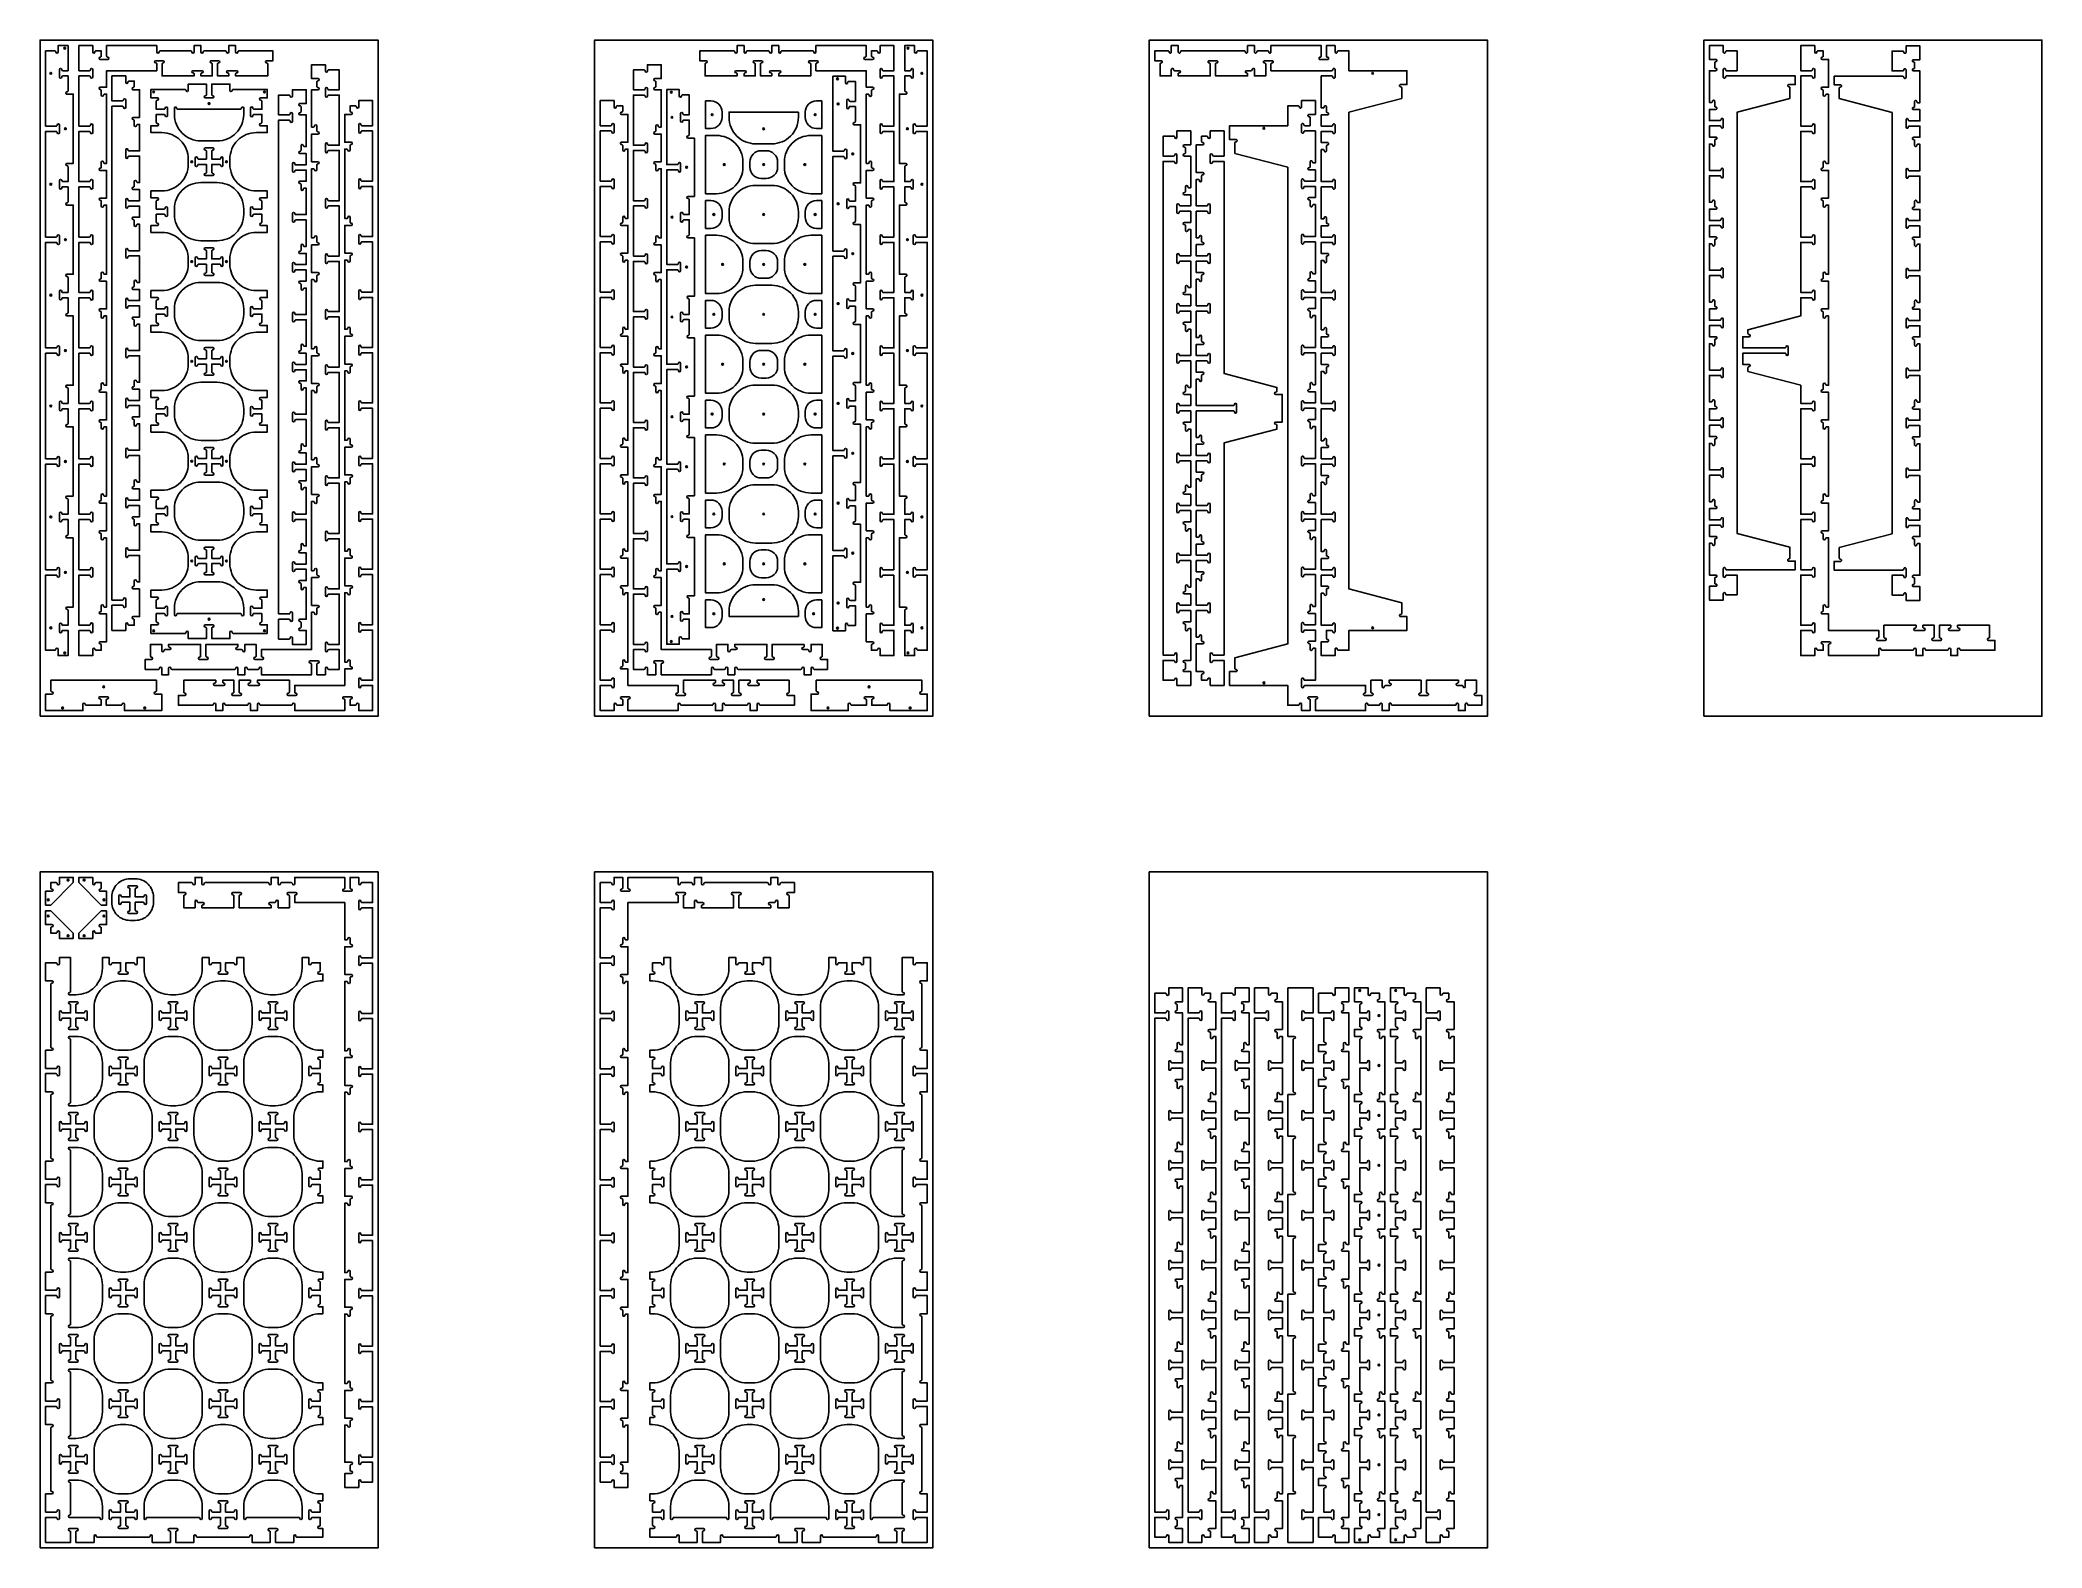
# Model space of a CAD drawing. Header units: inches. Extents: x -333 to -49, y -1653 to -1438.
import ezdxf

# ---------------------------------------------------------------- set-up
doc = ezdxf.new("R2010")
doc.units = ezdxf.units.IN
doc.header["$MEASUREMENT"] = 0
for name, color, linetype in [('000_NOTES', 6, 'Continuous'), ('CUT_FASTENERS', 1, 'Continuous'), ('CUT_THRU', 7, 'Continuous')]:
    doc.layers.add(name, color=color, linetype=linetype)

# ---------------------------------------------------------------- blocks, each defined once
blk = doc.blocks.new('FASTENER')
blk.add_circle((0, 0), 0.125)
blk.add_point((0, 0))

msp = doc.modelspace()

# ---------------------------------------------------------------- linework, layer by layer
at = {"layer": 'CUT_THRU'}
for points in [[(-328.72, -1509.09), (-329.62, -1509.09, -1), (-329.62, -1508.78, 0.414214), (-329.46, -1508.62), (-329.46, -1506.52), (-330.21, -1506.52, 0.414214), (-330.37, -1506.67, -1), (-330.68, -1506.67), (-330.68, -1505.61, -1), (-330.37, -1505.61, 0.414214), (-330.21, -1505.77), (-329.46, -1505.77), (-329.46, -1503.66, 0.414214), (-329.62, -1503.5, -1), (-329.62, -1503.19), (-328.72, -1503.19), (-328.72, -1493.35), (-329.62, -1493.35, -1), (-329.62, -1493.03, 0.414214), (-329.46, -1492.87), (-329.46, -1490.77), (-330.21, -1490.77, 0.414214), (-330.37, -1490.93, -1), (-330.68, -1490.93), (-330.68, -1489.86, -1), (-330.37, -1489.86, 0.414214), (-330.21, -1490.02), (-329.46, -1490.02), (-329.46, -1487.91, 0.414214), (-329.62, -1487.76, -1), (-329.62, -1487.44), (-328.72, -1487.44), (-328.72, -1477.6), (-329.62, -1477.6, -1), (-329.62, -1477.28, 0.414214), (-329.46, -1477.13), (-329.46, -1475.02), (-330.21, -1475.02, 0.414214), (-330.37, -1475.18, -1), (-330.68, -1475.18), (-330.68, -1474.11, -1), (-330.37, -1474.11, 0.414214), (-330.21, -1474.27), (-329.46, -1474.27), (-329.46, -1472.17, 0.414214), (-329.62, -1472.01, -1), (-329.62, -1471.69), (-328.72, -1471.69), (-328.72, -1461.85), (-329.62, -1461.85, -1), (-329.62, -1461.54, 0.414214), (-329.46, -1461.38), (-329.46, -1459.27), (-330.21, -1459.27, 0.414214), (-330.37, -1459.43, -1), (-330.68, -1459.43), (-330.68, -1458.37, -1), (-330.37, -1458.37, 0.414214), (-330.21, -1458.52), (-329.46, -1458.52), (-329.46, -1456.42, 0.414214), (-329.62, -1456.26, -1), (-329.62, -1455.94), (-328.72, -1455.94), (-328.72, -1446.1), (-329.62, -1446.1, -1), (-329.62, -1445.79, 0.414214), (-329.46, -1445.63), (-329.46, -1443.52), (-330.21, -1443.52, 0.414214), (-330.37, -1443.68, -1), (-330.68, -1443.68), (-330.68, -1442.62, -1), (-330.37, -1442.62, 0.414214), (-330.21, -1442.78), (-329.46, -1442.78), (-329.46, -1439.21), (-330.87, -1439.21), (-330.87, -1440.12, -1), (-331.19, -1440.12, 0.414214), (-331.34, -1439.96), (-332.65, -1439.96), (-332.65, -1450.65), (-331.16, -1450.65, 0.414214), (-331, -1450.49, -1), (-330.68, -1450.49), (-330.68, -1451.56, -1), (-331, -1451.56, 0.414214), (-331.16, -1451.4), (-332.65, -1451.4), (-332.65, -1466.4), (-331.16, -1466.4, 0.414214), (-331, -1466.24, -1), (-330.68, -1466.24), (-330.68, -1467.3, -1), (-331, -1467.3, 0.414214), (-331.16, -1467.15), (-332.65, -1467.15), (-332.65, -1482.15), (-331.16, -1482.15, 0.414214), (-331, -1481.99, -1), (-330.68, -1481.99), (-330.68, -1483.05, -1), (-331, -1483.05, 0.414214), (-331.16, -1482.89), (-332.65, -1482.89), (-332.65, -1497.89), (-331.16, -1497.89, 0.414214), (-331, -1497.74, -1), (-330.68, -1497.74), (-330.68, -1498.8, -1), (-331, -1498.8, 0.414214), (-331.16, -1498.64), (-332.65, -1498.64), (-332.65, -1513.64), (-331.16, -1513.64, 0.414214), (-331, -1513.48, -1), (-330.68, -1513.48), (-330.68, -1514.55, -1), (-331, -1514.55, 0.414214), (-331.16, -1514.39), (-332.65, -1514.39), (-332.65, -1525.08), (-331.34, -1525.08, 0.414214), (-331.19, -1524.92, -1), (-330.87, -1524.92), (-330.87, -1525.83), (-329.46, -1525.83), (-329.46, -1522.26), (-330.21, -1522.26, 0.414214), (-330.37, -1522.42, -1), (-330.68, -1522.42), (-330.68, -1521.36, -1), (-330.37, -1521.36, 0.414214), (-330.21, -1521.52), (-329.46, -1521.52), (-329.46, -1519.41, 0.414214), (-329.62, -1519.25, -1), (-329.62, -1518.94), (-328.72, -1518.94), (-328.72, -1509.09)], [(-323.99, -1509.09), (-324.28, -1509.09, 0.386882), (-324.42, -1509.25, -1), (-324.74, -1509.25), (-324.74, -1509.09), (-324.74, -1509.09), (-324.74, -1508.57, 0.386903), (-324.9, -1508.43, -1), (-324.9, -1508.11), (-324.74, -1508.11), (-323.99, -1508.11), (-323.99, -1504.17), (-324.74, -1504.17), (-324.9, -1504.17, -1), (-324.9, -1503.86, 0.442973), (-324.74, -1503.69), (-324.74, -1503.19), (-324.74, -1503.19), (-324.74, -1503.03, -1), (-324.42, -1503.03, 0.442995), (-324.25, -1503.19), (-323.99, -1503.19), (-323.99, -1493.35), (-324.28, -1493.35, 0.386903), (-324.42, -1493.5, -1), (-324.74, -1493.5), (-324.74, -1493.35), (-324.74, -1492.82, 0.386903), (-324.9, -1492.68, -1), (-324.9, -1492.36), (-324.74, -1492.36), (-323.99, -1492.36), (-323.99, -1488.43), (-324.74, -1488.43), (-324.9, -1488.43, -1), (-324.9, -1488.11, 0.442973), (-324.74, -1487.94), (-324.74, -1487.44), (-324.74, -1487.44), (-324.74, -1487.28, -1), (-324.42, -1487.28, 0.442995), (-324.25, -1487.44), (-323.99, -1487.44), (-323.99, -1477.6), (-324.28, -1477.6, 0.386882), (-324.42, -1477.76, -1), (-324.74, -1477.76), (-324.74, -1477.6), (-324.74, -1477.6), (-324.74, -1477.07, 0.386903), (-324.9, -1476.93, -1), (-324.9, -1476.61), (-324.74, -1476.61), (-323.99, -1476.61), (-323.99, -1472.68), (-324.74, -1472.68), (-324.9, -1472.68, -1), (-324.9, -1472.36, 0.442973), (-324.74, -1472.19), (-324.74, -1471.69), (-324.74, -1471.54, -1), (-324.42, -1471.54, 0.442973), (-324.25, -1471.69), (-323.99, -1471.69), (-323.99, -1461.85), (-324.28, -1461.85, 0.386882), (-324.42, -1462.01, -1), (-324.74, -1462.01), (-324.74, -1461.85), (-324.74, -1461.85), (-324.74, -1461.32, 0.386903), (-324.9, -1461.18, -1), (-324.9, -1460.87), (-324.74, -1460.87), (-323.99, -1460.87), (-323.99, -1456.93), (-324.74, -1456.93), (-324.9, -1456.93, -1), (-324.9, -1456.61, 0.442973), (-324.74, -1456.44), (-324.74, -1455.94), (-324.74, -1455.94), (-324.74, -1455.79, -1), (-324.42, -1455.79, 0.442995), (-324.25, -1455.94), (-323.99, -1455.94), (-323.99, -1446.1), (-324.27, -1446.1, 0.414214), (-324.43, -1446.26, -1), (-324.74, -1446.26), (-324.74, -1445.59, 0.414214), (-324.9, -1445.43, -1), (-324.9, -1445.12), (-323.99, -1445.12), (-323.99, -1442.78), (-316.87, -1442.78), (-316.87, -1441.84, 0.414214), (-317.02, -1441.68, -1), (-317.02, -1441.37), (-315.96, -1441.37, -1), (-315.96, -1441.68, 0.414214), (-316.12, -1441.84), (-316.12, -1443.52), (-311.57, -1443.52), (-311.57, -1443.25, 0.414214), (-311.73, -1443.09, -1), (-311.73, -1442.78), (-310.43, -1442.78, -1), (-310.43, -1443.09, 0.414214), (-310.59, -1443.25), (-310.59, -1443.52), (-308.99, -1443.52), (-308.99, -1441.84, 0.414214), (-309.15, -1441.68, -1), (-309.15, -1441.37), (-308.09, -1441.37, -1), (-308.09, -1441.68, 0.414214), (-308.24, -1441.84), (-308.24, -1443.52), (-306.65, -1443.52), (-306.65, -1443.25, 0.414214), (-306.81, -1443.09, -1), (-306.81, -1442.78), (-305.51, -1442.78, -1), (-305.51, -1443.09, 0.414214), (-305.67, -1443.25), (-305.67, -1443.52), (-301.12, -1443.52), (-301.12, -1441.84, 0.414214), (-301.28, -1441.68, -1), (-301.28, -1441.37), (-300.37, -1441.37), (-300.37, -1439.96), (-305.19, -1439.96, 0.414214), (-305.35, -1440.12, -1), (-305.67, -1440.12), (-305.67, -1439.21), (-306.65, -1439.21), (-306.65, -1440.12, -1), (-306.96, -1440.12, 0.414214), (-307.12, -1439.96), (-310.11, -1439.96, 0.414214), (-310.27, -1440.12, -1), (-310.59, -1440.12), (-310.59, -1439.21), (-311.57, -1439.21), (-311.57, -1440.12, -1), (-311.89, -1440.12, 0.414214), (-312.04, -1439.96), (-316.39, -1439.96, 0.414214), (-316.55, -1440.12, -1), (-316.87, -1440.12), (-316.87, -1439.21), (-323.99, -1439.21), (-323.99, -1440.71, 0.414214), (-323.83, -1440.87, -1), (-323.83, -1441.18), (-324.9, -1441.18, -1), (-324.9, -1440.87, 0.414214), (-324.74, -1440.71), (-324.74, -1439.96), (-325.49, -1439.96, 0.414214), (-325.65, -1440.12, -1), (-325.96, -1440.12), (-325.96, -1439.21), (-327.93, -1439.21), (-327.93, -1442.78), (-326.43, -1442.78, 0.414214), (-326.28, -1442.62, -1), (-325.96, -1442.62), (-325.96, -1443.68, -1), (-326.28, -1443.68, 0.414214), (-326.43, -1443.52), (-327.93, -1443.52), (-327.93, -1450.65), (-326.43, -1450.65, 0.414214), (-326.28, -1450.49, -1), (-325.96, -1450.49), (-325.96, -1451.56, -1), (-326.28, -1451.56, 0.414214), (-326.43, -1451.4), (-327.93, -1451.4), (-327.93, -1458.52), (-326.43, -1458.52, 0.414214), (-326.28, -1458.37, -1), (-325.96, -1458.37), (-325.96, -1459.43, -1), (-326.28, -1459.43, 0.414214), (-326.43, -1459.27), (-327.93, -1459.27), (-327.93, -1466.4), (-326.43, -1466.4, 0.414214), (-326.28, -1466.24, -1), (-325.96, -1466.24), (-325.96, -1467.3, -1), (-326.28, -1467.3, 0.414214), (-326.43, -1467.15), (-327.93, -1467.15), (-327.93, -1474.27), (-326.43, -1474.27, 0.414214), (-326.28, -1474.11, -1), (-325.96, -1474.11), (-325.96, -1475.18, -1), (-326.28, -1475.18, 0.414214), (-326.43, -1475.02), (-327.93, -1475.02), (-327.93, -1482.15), (-326.43, -1482.15, 0.414214), (-326.28, -1481.99, -1), (-325.96, -1481.99), (-325.96, -1483.05, -1), (-326.28, -1483.05, 0.414214), (-326.43, -1482.89), (-327.93, -1482.89), (-327.93, -1490.02), (-326.43, -1490.02, 0.414214), (-326.28, -1489.86, -1), (-325.96, -1489.86), (-325.96, -1490.93, -1), (-326.28, -1490.93, 0.414214), (-326.43, -1490.77), (-327.93, -1490.77), (-327.93, -1497.89), (-326.43, -1497.89, 0.414214), (-326.28, -1497.74, -1), (-325.96, -1497.74), (-325.96, -1498.8, -1), (-326.28, -1498.8, 0.414214), (-326.43, -1498.64), (-327.93, -1498.64), (-327.93, -1505.77), (-326.43, -1505.77, 0.414214), (-326.28, -1505.61, -1), (-325.96, -1505.61), (-325.96, -1506.67, -1), (-326.28, -1506.67, 0.414214), (-326.43, -1506.52), (-327.93, -1506.52), (-327.93, -1513.64), (-326.43, -1513.64, 0.414214), (-326.28, -1513.48, -1), (-325.96, -1513.48), (-325.96, -1514.55, -1), (-326.28, -1514.55, 0.414214), (-326.43, -1514.39), (-327.93, -1514.39), (-327.93, -1521.52), (-326.43, -1521.52, 0.414214), (-326.28, -1521.36, -1), (-325.96, -1521.36), (-325.96, -1522.42, -1), (-326.28, -1522.42, 0.414214), (-326.43, -1522.26), (-327.93, -1522.26), (-327.93, -1525.83), (-325.96, -1525.83), (-325.96, -1524.92, -1), (-325.65, -1524.92, 0.414214), (-325.49, -1525.08), (-324.74, -1525.08), (-324.74, -1524.32, 0.386903), (-324.9, -1524.17, -1), (-324.9, -1523.86), (-324.74, -1523.86), (-323.99, -1523.86), (-323.99, -1519.92), (-324.74, -1519.92), (-324.9, -1519.92, -1), (-324.9, -1519.61, 0.442973), (-324.74, -1519.43), (-324.74, -1518.94), (-324.74, -1518.94), (-324.74, -1518.78, -1), (-324.42, -1518.78, 0.442995), (-324.25, -1518.94), (-323.99, -1518.94), (-323.99, -1509.09)], [(-212.21, -1514.39), (-213.71, -1514.39, 0.414214), (-213.87, -1514.55, -1), (-214.18, -1514.55), (-214.18, -1513.48, -1), (-213.87, -1513.48, 0.414214), (-213.71, -1513.64), (-212.21, -1513.64), (-212.21, -1506.52), (-213.71, -1506.52, 0.414214), (-213.87, -1506.67, -1), (-214.18, -1506.67), (-214.18, -1505.61, -1), (-213.87, -1505.61, 0.414214), (-213.71, -1505.77), (-212.21, -1505.77), (-212.21, -1498.64), (-213.71, -1498.64, 0.414214), (-213.87, -1498.8, -1), (-214.18, -1498.8), (-214.18, -1497.74, -1), (-213.87, -1497.74, 0.414214), (-213.71, -1497.89), (-212.21, -1497.89), (-212.21, -1490.77), (-213.71, -1490.77, 0.414214), (-213.87, -1490.93, -1), (-214.18, -1490.93), (-214.18, -1489.86, -1), (-213.87, -1489.86, 0.414214), (-213.71, -1490.02), (-212.21, -1490.02), (-212.21, -1482.89), (-213.71, -1482.89, 0.414214), (-213.87, -1483.05, -1), (-214.18, -1483.05), (-214.18, -1481.99, -1), (-213.87, -1481.99, 0.414214), (-213.71, -1482.15), (-212.21, -1482.15), (-212.21, -1475.02), (-213.71, -1475.02, 0.414214), (-213.87, -1475.18, -1), (-214.18, -1475.18), (-214.18, -1474.11, -1), (-213.87, -1474.11, 0.414214), (-213.71, -1474.27), (-212.21, -1474.27), (-212.21, -1467.15), (-213.71, -1467.15, 0.414214), (-213.87, -1467.3, -1), (-214.18, -1467.3), (-214.18, -1466.24, -1), (-213.87, -1466.24, 0.414214), (-213.71, -1466.4), (-212.21, -1466.4), (-212.21, -1459.27), (-213.71, -1459.27, 0.414214), (-213.87, -1459.43, -1), (-214.18, -1459.43), (-214.18, -1458.37, -1), (-213.87, -1458.37, 0.414214), (-213.71, -1458.52), (-212.21, -1458.52), (-212.21, -1451.4), (-213.71, -1451.4, 0.414214), (-213.87, -1451.56, -1), (-214.18, -1451.56), (-214.18, -1450.49, -1), (-213.87, -1450.49, 0.414214), (-213.71, -1450.65), (-212.21, -1450.65), (-212.21, -1443.52), (-213.71, -1443.52, 0.414214), (-213.87, -1443.68, -1), (-214.18, -1443.68), (-214.18, -1442.62, -1), (-213.87, -1442.62, 0.414214), (-213.71, -1442.78), (-212.21, -1442.78), (-212.21, -1439.21), (-214.18, -1439.21), (-214.18, -1440.12, -1), (-214.5, -1440.12, 0.414214), (-214.65, -1439.96), (-215.4, -1439.96), (-215.4, -1440.71, 0.414214), (-215.24, -1440.87, -1), (-215.24, -1441.18), (-216.31, -1441.18, -1), (-216.31, -1440.87, 0.414214), (-216.15, -1440.71), (-216.15, -1439.21), (-223.28, -1439.21), (-223.28, -1440.12, -1), (-223.59, -1440.12, 0.414214), (-223.75, -1439.96), (-228.1, -1439.96, 0.414214), (-228.26, -1440.12, -1), (-228.57, -1440.12), (-228.57, -1439.21), (-229.55, -1439.21), (-229.55, -1440.12, -1), (-229.87, -1440.12, 0.414214), (-230.03, -1439.96), (-233.02, -1439.96, 0.414214), (-233.18, -1440.12, -1), (-233.49, -1440.12), (-233.49, -1439.21), (-234.48, -1439.21), (-234.48, -1440.12, -1), (-234.79, -1440.12, 0.414214), (-234.95, -1439.96), (-239.77, -1439.96), (-239.77, -1441.37), (-238.87, -1441.37, -1), (-238.87, -1441.68, 0.414214), (-239.02, -1441.84), (-239.02, -1443.52), (-234.48, -1443.52), (-234.48, -1443.25, 0.414214), (-234.63, -1443.09, -1), (-234.63, -1442.78), (-233.33, -1442.78, -1), (-233.33, -1443.09, 0.414214), (-233.49, -1443.25), (-233.49, -1443.52), (-231.9, -1443.52), (-231.9, -1441.84, 0.414214), (-232.05, -1441.68, -1), (-232.05, -1441.37), (-230.99, -1441.37, -1), (-230.99, -1441.68, 0.414214), (-231.15, -1441.84), (-231.15, -1443.52), (-229.55, -1443.52), (-229.55, -1443.25, 0.414214), (-229.71, -1443.09, -1), (-229.71, -1442.78), (-228.41, -1442.78, -1), (-228.41, -1443.09, 0.414214), (-228.57, -1443.25), (-228.57, -1443.52), (-224.02, -1443.52), (-224.02, -1441.84, 0.414214), (-224.18, -1441.68, -1), (-224.18, -1441.37), (-223.12, -1441.37, -1), (-223.12, -1441.68, 0.414214), (-223.28, -1441.84), (-223.28, -1442.78), (-216.15, -1442.78), (-216.15, -1445.12), (-215.24, -1445.12, -1), (-215.24, -1445.43, 0.414214), (-215.4, -1445.59), (-215.4, -1446.26, -1), (-215.72, -1446.26, 0.414214), (-215.87, -1446.1), (-216.15, -1446.1), (-216.15, -1455.94), (-215.86, -1455.94, 0.386882), (-215.72, -1455.79, -1), (-215.4, -1455.79), (-215.4, -1455.94), (-215.4, -1455.94), (-215.4, -1456.47, 0.386903), (-215.24, -1456.61, -1), (-215.24, -1456.93), (-215.4, -1456.93), (-216.15, -1456.93), (-216.15, -1460.87), (-215.4, -1460.87), (-215.24, -1460.87, -1), (-215.24, -1461.18, 0.442973), (-215.4, -1461.35), (-215.4, -1461.85), (-215.4, -1461.85), (-215.4, -1462.01, -1), (-215.72, -1462.01, 0.442995), (-215.89, -1461.85), (-216.15, -1461.85), (-216.15, -1471.69), (-215.86, -1471.69, 0.386903), (-215.72, -1471.54, -1), (-215.4, -1471.54), (-215.4, -1471.69), (-215.4, -1472.22, 0.386903), (-215.24, -1472.36, -1), (-215.24, -1472.68), (-215.4, -1472.68), (-216.15, -1472.68), (-216.15, -1476.61), (-215.4, -1476.61), (-215.24, -1476.61, -1), (-215.24, -1476.93, 0.442973), (-215.4, -1477.1), (-215.4, -1477.6), (-215.4, -1477.6), (-215.4, -1477.76, -1), (-215.72, -1477.76, 0.442995), (-215.89, -1477.6), (-216.15, -1477.6), (-216.15, -1487.44), (-215.86, -1487.44, 0.386882), (-215.72, -1487.28, -1), (-215.4, -1487.28), (-215.4, -1487.44), (-215.4, -1487.44), (-215.4, -1487.97, 0.386903), (-215.24, -1488.11, -1), (-215.24, -1488.43), (-215.4, -1488.43), (-216.15, -1488.43), (-216.15, -1492.36), (-215.4, -1492.36), (-215.24, -1492.36, -1), (-215.24, -1492.68, 0.442973), (-215.4, -1492.85), (-215.4, -1493.35), (-215.4, -1493.5, -1), (-215.72, -1493.5, 0.442973), (-215.89, -1493.35), (-216.15, -1493.35), (-216.15, -1503.19), (-215.86, -1503.19, 0.386882), (-215.72, -1503.03, -1), (-215.4, -1503.03), (-215.4, -1503.19), (-215.4, -1503.19), (-215.4, -1503.72, 0.386903), (-215.24, -1503.86, -1), (-215.24, -1504.17), (-215.4, -1504.17), (-216.15, -1504.17), (-216.15, -1508.11), (-215.4, -1508.11), (-215.24, -1508.11, -1), (-215.24, -1508.43, 0.442973), (-215.4, -1508.6), (-215.4, -1509.09), (-215.4, -1509.09), (-215.4, -1509.25, -1), (-215.72, -1509.25, 0.442995), (-215.89, -1509.09), (-216.15, -1509.09), (-216.15, -1518.94), (-215.86, -1518.94, 0.386882), (-215.72, -1518.78, -1), (-215.4, -1518.78), (-215.4, -1518.94), (-215.4, -1518.94), (-215.4, -1519.46, 0.386903), (-215.24, -1519.61, -1), (-215.24, -1519.92), (-215.4, -1519.92), (-216.15, -1519.92), (-216.15, -1523.86), (-215.4, -1523.86), (-215.24, -1523.86, -1), (-215.24, -1524.17, 0.442973), (-215.4, -1524.35), (-215.4, -1525.08), (-214.65, -1525.08, 0.414214), (-214.5, -1524.92, -1), (-214.18, -1524.92), (-214.18, -1525.83), (-212.21, -1525.83), (-212.21, -1522.26), (-213.71, -1522.26, 0.414214), (-213.87, -1522.42, -1), (-214.18, -1522.42), (-214.18, -1521.36, -1), (-213.87, -1521.36, 0.414214), (-213.71, -1521.52), (-212.21, -1521.52), (-212.21, -1514.39)], [(-207.49, -1514.39), (-208.98, -1514.39, 0.414214), (-209.14, -1514.55, -1), (-209.46, -1514.55), (-209.46, -1513.48, -1), (-209.14, -1513.48, 0.414214), (-208.98, -1513.64), (-207.49, -1513.64), (-207.49, -1498.64), (-208.98, -1498.64, 0.414214), (-209.14, -1498.8, -1), (-209.46, -1498.8), (-209.46, -1497.74, -1), (-209.14, -1497.74, 0.414214), (-208.98, -1497.89), (-207.49, -1497.89), (-207.49, -1482.89), (-208.98, -1482.89, 0.414214), (-209.14, -1483.05, -1), (-209.46, -1483.05), (-209.46, -1481.99, -1), (-209.14, -1481.99, 0.414214), (-208.98, -1482.15), (-207.49, -1482.15), (-207.49, -1467.15), (-208.98, -1467.15, 0.414214), (-209.14, -1467.3, -1), (-209.46, -1467.3), (-209.46, -1466.24, -1), (-209.14, -1466.24, 0.414214), (-208.98, -1466.4), (-207.49, -1466.4), (-207.49, -1451.4), (-208.98, -1451.4, 0.414214), (-209.14, -1451.56, -1), (-209.46, -1451.56), (-209.46, -1450.49, -1), (-209.14, -1450.49, 0.414214), (-208.98, -1450.65), (-207.49, -1450.65), (-207.49, -1439.96), (-208.8, -1439.96, 0.414214), (-208.95, -1440.12, -1), (-209.27, -1440.12), (-209.27, -1439.21), (-210.68, -1439.21), (-210.68, -1442.78), (-209.93, -1442.78, 0.414214), (-209.77, -1442.62, -1), (-209.46, -1442.62), (-209.46, -1443.68, -1), (-209.77, -1443.68, 0.414214), (-209.93, -1443.52), (-210.68, -1443.52), (-210.68, -1445.63, 0.414214), (-210.52, -1445.79, -1), (-210.52, -1446.1), (-211.43, -1446.1), (-211.43, -1455.94), (-210.52, -1455.94, -1), (-210.52, -1456.26, 0.414214), (-210.68, -1456.42), (-210.68, -1458.52), (-209.93, -1458.52, 0.414214), (-209.77, -1458.37, -1), (-209.46, -1458.37), (-209.46, -1459.43, -1), (-209.77, -1459.43, 0.414214), (-209.93, -1459.27), (-210.68, -1459.27), (-210.68, -1461.38, 0.414214), (-210.52, -1461.54, -1), (-210.52, -1461.85), (-211.43, -1461.85), (-211.43, -1471.69), (-210.52, -1471.69, -1), (-210.52, -1472.01, 0.414214), (-210.68, -1472.17), (-210.68, -1474.27), (-209.93, -1474.27, 0.414214), (-209.77, -1474.11, -1), (-209.46, -1474.11), (-209.46, -1475.18, -1), (-209.77, -1475.18, 0.414214), (-209.93, -1475.02), (-210.68, -1475.02), (-210.68, -1477.13, 0.414214), (-210.52, -1477.28, -1), (-210.52, -1477.6), (-211.43, -1477.6), (-211.43, -1487.44), (-210.52, -1487.44, -1), (-210.52, -1487.76, 0.414214), (-210.68, -1487.91), (-210.68, -1490.02), (-209.93, -1490.02, 0.414214), (-209.77, -1489.86, -1), (-209.46, -1489.86), (-209.46, -1490.93, -1), (-209.77, -1490.93, 0.414214), (-209.93, -1490.77), (-210.68, -1490.77), (-210.68, -1492.87, 0.414214), (-210.52, -1493.03, -1), (-210.52, -1493.35), (-211.43, -1493.35), (-211.43, -1503.19), (-210.52, -1503.19, -1), (-210.52, -1503.5, 0.414214), (-210.68, -1503.66), (-210.68, -1505.77), (-209.93, -1505.77, 0.414214), (-209.77, -1505.61, -1), (-209.46, -1505.61), (-209.46, -1506.67, -1), (-209.77, -1506.67, 0.414214), (-209.93, -1506.52), (-210.68, -1506.52), (-210.68, -1508.62, 0.414214), (-210.52, -1508.78, -1), (-210.52, -1509.09), (-211.43, -1509.09), (-211.43, -1518.94), (-210.52, -1518.94, -1), (-210.52, -1519.25, 0.414214), (-210.68, -1519.41), (-210.68, -1521.52), (-209.93, -1521.52, 0.414214), (-209.77, -1521.36, -1), (-209.46, -1521.36), (-209.46, -1522.42, -1), (-209.77, -1522.42, 0.414214), (-209.93, -1522.26), (-210.68, -1522.26), (-210.68, -1525.83), (-209.27, -1525.83), (-209.27, -1524.92, -1), (-208.95, -1524.92, 0.414214), (-208.8, -1525.08), (-207.49, -1525.08), (-207.49, -1514.39)], [(-79.52, -1446.1), (-79.8, -1446.1, 0.414214), (-79.96, -1446.26, -1), (-80.27, -1446.26), (-80.27, -1445.59, 0.414214), (-80.43, -1445.43, -1), (-80.43, -1445.12), (-79.52, -1445.12), (-79.52, -1441.18), (-80.43, -1441.18, -1), (-80.43, -1440.87, 0.414214), (-80.27, -1440.71), (-80.27, -1439.96), (-81.02, -1439.96, 0.414214), (-81.18, -1440.12, -1), (-81.49, -1440.12), (-81.49, -1439.21), (-83.46, -1439.21), (-83.46, -1442.78), (-81.96, -1442.78, 0.414214), (-81.81, -1442.62, -1), (-81.49, -1442.62), (-81.49, -1443.68, -1), (-81.81, -1443.68, 0.414214), (-81.96, -1443.52), (-83.46, -1443.52), (-83.46, -1450.65), (-81.96, -1450.65, 0.414214), (-81.81, -1450.49, -1), (-81.49, -1450.49), (-81.49, -1451.56, -1), (-81.81, -1451.56, 0.414214), (-81.96, -1451.4), (-83.46, -1451.4), (-83.46, -1458.52), (-81.96, -1458.52, 0.414214), (-81.81, -1458.37, -1), (-81.49, -1458.37), (-81.49, -1459.43, -1), (-81.81, -1459.43, 0.414214), (-81.96, -1459.27), (-83.46, -1459.27), (-83.46, -1466.4), (-81.96, -1466.4, 0.414214), (-81.81, -1466.24, -1), (-81.49, -1466.24), (-81.49, -1467.3, -1), (-81.81, -1467.3, 0.414214), (-81.96, -1467.15), (-83.46, -1467.15), (-83.46, -1474.27), (-81.96, -1474.27, 0.414214), (-81.81, -1474.11, -1), (-81.49, -1474.11), (-81.49, -1475.18, -1), (-81.81, -1475.18, 0.414214), (-81.96, -1475.02), (-83.46, -1475.02), (-83.46, -1477.6), (-90.96, -1479.57), (-90.96, -1480.08, 0.414214), (-90.8, -1480.24, -1), (-90.8, -1480.55), (-91.71, -1480.55), (-91.71, -1482.15), (-85.71, -1482.15, 0.414214), (-85.56, -1481.99, -1), (-85.24, -1481.99), (-85.24, -1483.05, -1), (-85.56, -1483.05, 0.414214), (-85.71, -1482.89), (-91.71, -1482.89), (-91.71, -1484.49), (-90.8, -1484.49, -1), (-90.8, -1484.8, 0.414214), (-90.96, -1484.96), (-90.96, -1485.47), (-83.46, -1487.44), (-83.46, -1490.02), (-81.96, -1490.02, 0.414214), (-81.81, -1489.86, -1), (-81.49, -1489.86), (-81.49, -1490.93, -1), (-81.81, -1490.93, 0.414214), (-81.96, -1490.77), (-83.46, -1490.77), (-83.46, -1497.89), (-81.96, -1497.89, 0.414214), (-81.81, -1497.74, -1), (-81.49, -1497.74), (-81.49, -1498.8, -1), (-81.81, -1498.8, 0.414214), (-81.96, -1498.64), (-83.46, -1498.64), (-83.46, -1505.77), (-81.96, -1505.77, 0.414214), (-81.81, -1505.61, -1), (-81.49, -1505.61), (-81.49, -1506.67, -1), (-81.81, -1506.67, 0.414214), (-81.96, -1506.52), (-83.46, -1506.52), (-83.46, -1513.64), (-81.96, -1513.64, 0.414214), (-81.81, -1513.48, -1), (-81.49, -1513.48), (-81.49, -1514.55, -1), (-81.81, -1514.55, 0.414214), (-81.96, -1514.39), (-83.46, -1514.39), (-83.46, -1521.52), (-81.96, -1521.52, 0.414214), (-81.81, -1521.36, -1), (-81.49, -1521.36), (-81.49, -1522.42, -1), (-81.81, -1522.42, 0.414214), (-81.96, -1522.26), (-83.46, -1522.26), (-83.46, -1525.83), (-81.49, -1525.83), (-81.49, -1524.92, -1), (-81.18, -1524.92, 0.414214), (-81.02, -1525.08), (-80.27, -1525.08), (-80.27, -1524.33, 0.414214), (-80.43, -1524.17, -1), (-80.43, -1523.86), (-79.37, -1523.86, -1), (-79.37, -1524.17, 0.414214), (-79.52, -1524.33), (-79.52, -1525.83), (-72.4, -1525.83), (-72.4, -1524.92, -1), (-72.08, -1524.92, 0.414214), (-71.93, -1525.08), (-67.57, -1525.08, 0.414214), (-67.42, -1524.92, -1), (-67.1, -1524.92), (-67.1, -1525.83), (-66.12, -1525.83), (-66.12, -1524.92, -1), (-65.8, -1524.92, 0.414214), (-65.65, -1525.08), (-62.65, -1525.08, 0.414214), (-62.5, -1524.92, -1), (-62.18, -1524.92), (-62.18, -1525.83), (-61.2, -1525.83), (-61.2, -1524.92, -1), (-60.88, -1524.92, 0.414214), (-60.72, -1525.08), (-55.9, -1525.08), (-55.9, -1523.67), (-56.81, -1523.67, -1), (-56.81, -1523.36, 0.414214), (-56.65, -1523.2), (-56.65, -1521.52), (-61.2, -1521.52), (-61.2, -1521.79, 0.414214), (-61.04, -1521.95, -1), (-61.04, -1522.26), (-62.34, -1522.26, -1), (-62.34, -1521.95, 0.414214), (-62.18, -1521.79), (-62.18, -1521.52), (-63.78, -1521.52), (-63.78, -1523.2, 0.414214), (-63.62, -1523.36, -1), (-63.62, -1523.67), (-64.68, -1523.67, -1), (-64.68, -1523.36, 0.414214), (-64.52, -1523.2), (-64.52, -1521.52), (-66.12, -1521.52), (-66.12, -1521.79, 0.414214), (-65.96, -1521.95, -1), (-65.96, -1522.26), (-67.26, -1522.26, -1), (-67.26, -1521.95, 0.414214), (-67.1, -1521.79), (-67.1, -1521.52), (-71.65, -1521.52), (-71.65, -1523.2, 0.414214), (-71.49, -1523.36, -1), (-71.49, -1523.67), (-72.55, -1523.67, -1), (-72.55, -1523.36, 0.414214), (-72.4, -1523.2), (-72.4, -1522.26), (-79.52, -1522.26), (-79.52, -1519.92), (-80.43, -1519.92, -1), (-80.43, -1519.61, 0.414214), (-80.27, -1519.45), (-80.27, -1518.78, -1), (-79.96, -1518.78, 0.414214), (-79.8, -1518.94), (-79.52, -1518.94), (-79.52, -1509.09), (-79.8, -1509.09, 0.414214), (-79.96, -1509.25, -1), (-80.27, -1509.25), (-80.27, -1508.58, 0.414214), (-80.43, -1508.43, -1), (-80.43, -1508.11), (-79.52, -1508.11), (-79.52, -1504.17), (-80.43, -1504.17, -1), (-80.43, -1503.86, 0.414214), (-80.27, -1503.7), (-80.27, -1503.03, -1), (-79.96, -1503.03, 0.414214), (-79.8, -1503.19), (-79.52, -1503.19), (-79.52, -1493.35), (-79.8, -1493.35, 0.414214), (-79.96, -1493.5, -1), (-80.27, -1493.5), (-80.27, -1492.83, 0.414214), (-80.43, -1492.68, -1), (-80.43, -1492.36), (-79.52, -1492.36), (-79.52, -1488.43), (-80.43, -1488.43, -1), (-80.43, -1488.11, 0.414214), (-80.27, -1487.95), (-80.27, -1487.28, -1), (-79.96, -1487.28, 0.414214), (-79.8, -1487.44), (-79.52, -1487.44), (-79.52, -1477.6), (-79.8, -1477.6, 0.414214), (-79.96, -1477.76, -1), (-80.27, -1477.76), (-80.27, -1477.09, 0.414214), (-80.43, -1476.93, -1), (-80.43, -1476.61), (-79.52, -1476.61), (-79.52, -1472.68), (-80.43, -1472.68, -1), (-80.43, -1472.36, 0.414214), (-80.27, -1472.2), (-80.27, -1471.54, -1), (-79.96, -1471.54, 0.414214), (-79.8, -1471.69), (-79.52, -1471.69), (-79.52, -1461.85), (-79.8, -1461.85, 0.414214), (-79.96, -1462.01, -1), (-80.27, -1462.01), (-80.27, -1461.34, 0.414214), (-80.43, -1461.18, -1), (-80.43, -1460.87), (-79.52, -1460.87), (-79.52, -1456.93), (-80.43, -1456.93, -1), (-80.43, -1456.61, 0.414214), (-80.27, -1456.46), (-80.27, -1455.79, -1), (-79.96, -1455.79, 0.414214), (-79.8, -1455.94), (-79.52, -1455.94), (-79.52, -1446.1)], [(-319.31, -1516.35), (-320.21, -1516.35, -1), (-320.21, -1516.03, 0.414214), (-320.06, -1515.88), (-320.06, -1515.21, -1), (-319.74, -1515.21, 0.414214), (-319.58, -1515.36), (-319.31, -1515.36), (-319.31, -1511.6), (-320.8, -1511.6, 0.414214), (-320.96, -1511.76, -1), (-321.28, -1511.76), (-321.28, -1510.7, -1), (-320.96, -1510.7, 0.414214), (-320.8, -1510.86), (-319.31, -1510.86), (-319.31, -1507.1), (-319.58, -1507.1, 0.414214), (-319.74, -1507.25, -1), (-320.06, -1507.25), (-320.06, -1506.58, 0.414214), (-320.21, -1506.43, -1), (-320.21, -1506.11), (-319.31, -1506.11), (-319.31, -1504.52), (-320.8, -1504.52, 0.414214), (-320.96, -1504.67, -1), (-321.28, -1504.67), (-321.28, -1503.61, -1), (-320.96, -1503.61, 0.414214), (-320.8, -1503.77), (-319.31, -1503.77), (-319.31, -1502.17), (-320.21, -1502.17, -1), (-320.21, -1501.86, 0.414214), (-320.06, -1501.7), (-320.06, -1501.03, -1), (-319.74, -1501.03, 0.414214), (-319.58, -1501.19), (-319.31, -1501.19), (-319.31, -1497.43), (-320.8, -1497.43, 0.414214), (-320.96, -1497.59, -1), (-321.28, -1497.59), (-321.28, -1496.52, -1), (-320.96, -1496.52, 0.414214), (-320.8, -1496.68), (-319.31, -1496.68), (-319.31, -1492.92), (-319.58, -1492.92, 0.414214), (-319.74, -1493.08, -1), (-320.06, -1493.08), (-320.06, -1492.41, 0.414214), (-320.21, -1492.25, -1), (-320.21, -1491.94), (-319.31, -1491.94), (-319.31, -1490.34), (-320.8, -1490.34, 0.414214), (-320.96, -1490.5, -1), (-321.28, -1490.5), (-321.28, -1489.44, -1), (-320.96, -1489.44, 0.414214), (-320.8, -1489.6), (-319.31, -1489.6), (-319.31, -1488), (-320.21, -1488, -1), (-320.21, -1487.69, 0.414214), (-320.06, -1487.53), (-320.06, -1486.86, -1), (-319.74, -1486.86, 0.414214), (-319.58, -1487.02), (-319.31, -1487.02), (-319.31, -1483.26), (-320.8, -1483.26, 0.414214), (-320.96, -1483.41, -1), (-321.28, -1483.41), (-321.28, -1482.35, -1), (-320.96, -1482.35, 0.414214), (-320.8, -1482.51), (-319.31, -1482.51), (-319.31, -1478.75), (-319.58, -1478.75, 0.414214), (-319.74, -1478.91, -1), (-320.06, -1478.91), (-320.06, -1478.24, 0.414214), (-320.21, -1478.08, -1), (-320.21, -1477.76), (-319.31, -1477.76), (-319.31, -1476.17), (-320.8, -1476.17, 0.414214), (-320.96, -1476.33, -1), (-321.28, -1476.33), (-321.28, -1475.26, -1), (-320.96, -1475.26, 0.414214), (-320.8, -1475.42), (-319.31, -1475.42), (-319.31, -1473.83), (-320.21, -1473.83, -1), (-320.21, -1473.51, 0.414214), (-320.06, -1473.36), (-320.06, -1472.69, -1), (-319.74, -1472.69, 0.414214), (-319.58, -1472.84), (-319.31, -1472.84), (-319.31, -1469.08), (-320.8, -1469.08, 0.414214), (-320.96, -1469.24, -1), (-321.28, -1469.24), (-321.28, -1468.18, -1), (-320.96, -1468.18, 0.414214), (-320.8, -1468.34), (-319.31, -1468.34), (-319.31, -1464.58), (-319.58, -1464.58, 0.414214), (-319.74, -1464.73, -1), (-320.06, -1464.73), (-320.06, -1464.06, 0.414214), (-320.21, -1463.91, -1), (-320.21, -1463.59), (-319.31, -1463.59), (-319.31, -1462), (-320.8, -1462, 0.414214), (-320.96, -1462.15, -1), (-321.28, -1462.15), (-321.28, -1461.09, -1), (-320.96, -1461.09, 0.414214), (-320.8, -1461.25), (-319.31, -1461.25), (-319.31, -1459.65), (-320.21, -1459.65, -1), (-320.21, -1459.34, 0.414214), (-320.06, -1459.18), (-320.06, -1458.51, -1), (-319.74, -1458.51, 0.414214), (-319.58, -1458.67), (-319.31, -1458.67), (-319.31, -1454.91), (-320.8, -1454.91, 0.414214), (-320.96, -1455.07, -1), (-321.28, -1455.07), (-321.28, -1454.01, -1), (-320.96, -1454.01, 0.414214), (-320.8, -1454.16), (-319.31, -1454.16), (-319.31, -1450.4), (-319.58, -1450.4, 0.414214), (-319.74, -1450.56, -1), (-320.06, -1450.56), (-320.06, -1449.89, 0.414214), (-320.21, -1449.73, -1), (-320.21, -1449.42), (-319.31, -1449.42), (-319.31, -1445.48), (-320.21, -1445.48, -1), (-320.21, -1445.17, 0.414214), (-320.06, -1445.01), (-320.06, -1444.26), (-320.8, -1444.26, 0.414214), (-320.96, -1444.42, -1), (-321.28, -1444.42), (-321.28, -1443.51), (-323.24, -1443.51), (-323.24, -1447.08), (-321.75, -1447.08, 0.414214), (-321.59, -1446.92, -1), (-321.28, -1446.92), (-321.28, -1447.98, -1), (-321.59, -1447.98, 0.414214), (-321.75, -1447.82), (-323.24, -1447.82), (-323.24, -1517.94), (-321.75, -1517.94, 0.414214), (-321.59, -1517.78, -1), (-321.28, -1517.78), (-321.28, -1518.85, -1), (-321.59, -1518.85, 0.414214), (-321.75, -1518.69), (-323.24, -1518.69), (-323.24, -1522.25), (-321.28, -1522.25), (-321.28, -1521.35, -1), (-320.96, -1521.35, 0.414214), (-320.8, -1521.51), (-320.06, -1521.51), (-320.06, -1520.76, 0.414214), (-320.21, -1520.6, -1), (-320.21, -1520.28), (-319.31, -1520.28), (-319.31, -1516.35)], [(-295.05, -1526.57), (-293.98, -1526.57, -1), (-293.98, -1526.89, 0.414214), (-294.14, -1527.04), (-294.14, -1528.54), (-292.92, -1528.54), (-292.92, -1527.63, -1), (-292.61, -1527.63, 0.414214), (-292.45, -1527.79), (-290.95, -1527.79), (-290.95, -1524.98), (-292.45, -1524.98, 0.414214), (-292.61, -1525.13, -1), (-292.92, -1525.13), (-292.92, -1524.07, -1), (-292.61, -1524.07, 0.414214), (-292.45, -1524.23), (-290.95, -1524.23), (-290.95, -1517.1), (-292.45, -1517.1, 0.414214), (-292.61, -1517.26, -1), (-292.92, -1517.26), (-292.92, -1516.2, -1), (-292.61, -1516.2, 0.414214), (-292.45, -1516.35), (-290.95, -1516.35), (-290.95, -1509.23), (-292.45, -1509.23, 0.414214), (-292.61, -1509.39, -1), (-292.92, -1509.39), (-292.92, -1508.32, -1), (-292.61, -1508.32, 0.414214), (-292.45, -1508.48), (-290.95, -1508.48), (-290.95, -1501.35), (-292.45, -1501.35, 0.414214), (-292.61, -1501.51, -1), (-292.92, -1501.51), (-292.92, -1500.45, -1), (-292.61, -1500.45, 0.414214), (-292.45, -1500.61), (-290.95, -1500.61), (-290.95, -1493.48), (-292.45, -1493.48, 0.414214), (-292.61, -1493.64, -1), (-292.92, -1493.64), (-292.92, -1492.57, -1), (-292.61, -1492.57, 0.414214), (-292.45, -1492.73), (-290.95, -1492.73), (-290.95, -1485.61), (-292.45, -1485.61, 0.414214), (-292.61, -1485.76, -1), (-292.92, -1485.76), (-292.92, -1484.7, -1), (-292.61, -1484.7, 0.414214), (-292.45, -1484.86), (-290.95, -1484.86), (-290.95, -1477.73), (-292.45, -1477.73, 0.414214), (-292.61, -1477.89, -1), (-292.92, -1477.89), (-292.92, -1476.83, -1), (-292.61, -1476.83, 0.414214), (-292.45, -1476.98), (-290.95, -1476.98), (-290.95, -1469.86), (-292.45, -1469.86, 0.414214), (-292.61, -1470.02, -1), (-292.92, -1470.02), (-292.92, -1468.95, -1), (-292.61, -1468.95, 0.414214), (-292.45, -1469.11), (-290.95, -1469.11), (-290.95, -1461.98), (-292.45, -1461.98, 0.414214), (-292.61, -1462.14, -1), (-292.92, -1462.14), (-292.92, -1461.08, -1), (-292.61, -1461.08, 0.414214), (-292.45, -1461.24), (-290.95, -1461.24), (-290.95, -1454.11), (-292.45, -1454.11, 0.414214), (-292.61, -1454.27, -1), (-292.92, -1454.27), (-292.92, -1453.2, -1), (-292.61, -1453.2, 0.414214), (-292.45, -1453.36), (-290.95, -1453.36), (-290.95, -1446.24), (-292.45, -1446.24, 0.414214), (-292.61, -1446.39, -1), (-292.92, -1446.39), (-292.92, -1445.33, -1), (-292.61, -1445.33, 0.414214), (-292.45, -1445.49), (-290.95, -1445.49), (-290.95, -1442.67), (-292.45, -1442.67, 0.414214), (-292.61, -1442.83, -1), (-292.92, -1442.83), (-292.92, -1441.93), (-294.89, -1441.93), (-294.89, -1443.89), (-293.98, -1443.89, -1), (-293.98, -1444.21, 0.414214), (-294.14, -1444.37), (-294.14, -1445.02, 0.414214), (-293.98, -1445.17, -1), (-293.98, -1445.49), (-294.89, -1445.49), (-294.89, -1450.78), (-294.61, -1450.78, 0.414214), (-294.46, -1450.63, -1), (-294.14, -1450.63), (-294.14, -1451.3, 0.414214), (-293.98, -1451.45, -1), (-293.98, -1451.77), (-294.89, -1451.77), (-294.89, -1455.7), (-293.98, -1455.7, -1), (-293.98, -1456.02, 0.414214), (-294.14, -1456.18), (-294.14, -1456.85, -1), (-294.46, -1456.85, 0.414214), (-294.61, -1456.69), (-294.89, -1456.69), (-294.89, -1466.53), (-294.61, -1466.53, 0.414214), (-294.46, -1466.37, -1), (-294.14, -1466.37), (-294.14, -1467.04, 0.414214), (-293.98, -1467.2, -1), (-293.98, -1467.52), (-294.89, -1467.52), (-294.89, -1471.45), (-293.98, -1471.45, -1), (-293.98, -1471.77, 0.414214), (-294.14, -1471.93), (-294.14, -1472.59, -1), (-294.46, -1472.59, 0.414214), (-294.61, -1472.44), (-294.89, -1472.44), (-294.89, -1482.28), (-294.61, -1482.28, 0.414214), (-294.46, -1482.12, -1), (-294.14, -1482.12), (-294.14, -1482.79, 0.414214), (-293.98, -1482.95, -1), (-293.98, -1483.26), (-294.89, -1483.26), (-294.89, -1487.2), (-293.98, -1487.2, -1), (-293.98, -1487.52, 0.414214), (-294.14, -1487.67), (-294.14, -1488.34, -1), (-294.46, -1488.34, 0.414214), (-294.61, -1488.19), (-294.89, -1488.19), (-294.89, -1498.03), (-294.61, -1498.03, 0.414214), (-294.46, -1497.87, -1), (-294.14, -1497.87), (-294.14, -1498.54, 0.414214), (-293.98, -1498.7, -1), (-293.98, -1499.01), (-294.89, -1499.01), (-294.89, -1502.95), (-293.98, -1502.95, -1), (-293.98, -1503.26, 0.414214), (-294.14, -1503.42), (-294.14, -1504.09, -1), (-294.46, -1504.09, 0.414214), (-294.61, -1503.93), (-294.89, -1503.93), (-294.89, -1513.78), (-294.61, -1513.78, 0.414214), (-294.46, -1513.62, -1), (-294.14, -1513.62), (-294.14, -1514.29, 0.414214), (-293.98, -1514.44, -1), (-293.98, -1514.76), (-294.89, -1514.76), (-294.89, -1518.7), (-293.98, -1518.7, -1), (-293.98, -1519.01, 0.414214), (-294.14, -1519.17), (-294.14, -1519.84, -1), (-294.46, -1519.84, 0.414214), (-294.61, -1519.68), (-294.89, -1519.68), (-294.89, -1524.98), (-302.02, -1524.98), (-302.02, -1525.91, 0.414214), (-301.86, -1526.07, -1), (-301.86, -1526.38), (-302.92, -1526.38, -1), (-302.92, -1526.07, 0.414214), (-302.76, -1525.91), (-302.76, -1524.23), (-304.36, -1524.23), (-304.36, -1525.13, -1), (-304.67, -1525.13, 0.414214), (-304.83, -1524.98), (-305.5, -1524.98, -1), (-305.5, -1524.66, 0.414214), (-305.34, -1524.5), (-305.34, -1524.23), (-309.89, -1524.23), (-309.89, -1525.91, 0.414214), (-309.73, -1526.07, -1), (-309.73, -1526.38), (-310.8, -1526.38, -1), (-310.8, -1526.07, 0.414214), (-310.64, -1525.91), (-310.64, -1524.23), (-315.18, -1524.23), (-315.18, -1524.5, 0.414214), (-315.03, -1524.66, -1), (-315.03, -1524.98), (-315.7, -1524.98, 0.414214), (-315.85, -1525.13, -1), (-316.17, -1525.13), (-316.17, -1524.23), (-317.76, -1524.23), (-317.76, -1525.91, 0.414214), (-317.61, -1526.07, -1), (-317.61, -1526.38), (-318.51, -1526.38), (-318.51, -1527.79), (-316.64, -1527.79, 0.414214), (-316.48, -1527.63, -1), (-316.17, -1527.63), (-316.17, -1528.54), (-315.18, -1528.54), (-315.18, -1527.63, -1), (-314.87, -1527.63, 0.414214), (-314.71, -1527.79), (-305.81, -1527.79, 0.414214), (-305.66, -1527.63, -1), (-305.34, -1527.63), (-305.34, -1528.54), (-304.36, -1528.54), (-304.36, -1527.63, -1), (-304.04, -1527.63, 0.414214), (-303.89, -1527.79), (-302.49, -1527.79, 0.414214), (-302.33, -1527.63, -1), (-302.02, -1527.63), (-302.02, -1528.54), (-294.89, -1528.54), (-294.89, -1527.04, 0.414214), (-295.05, -1526.89, -1), (-295.05, -1526.57)], [(-245.25, -1472.44), (-245.53, -1472.44, 0.414214), (-245.68, -1472.59, -1), (-246, -1472.59), (-246, -1471.93, 0.414214), (-246.16, -1471.77, -1), (-246.16, -1471.45), (-245.25, -1471.45), (-245.25, -1467.52), (-246.16, -1467.52, -1), (-246.16, -1467.2, 0.414214), (-246, -1467.04), (-246, -1466.37, -1), (-245.68, -1466.37, 0.414214), (-245.53, -1466.53), (-245.25, -1466.53), (-245.25, -1456.69), (-245.53, -1456.69, 0.414214), (-245.68, -1456.85, -1), (-246, -1456.85), (-246, -1456.18, 0.414214), (-246.16, -1456.02, -1), (-246.16, -1455.7), (-245.25, -1455.7), (-245.25, -1451.77), (-246.16, -1451.77, -1), (-246.16, -1451.45, 0.414214), (-246, -1451.3), (-246, -1450.63, -1), (-245.68, -1450.63, 0.414214), (-245.53, -1450.78), (-245.25, -1450.78), (-245.25, -1445.49), (-246.16, -1445.49, -1), (-246.16, -1445.17, 0.414214), (-246, -1445.02), (-246, -1444.37, 0.414214), (-246.16, -1444.21, -1), (-246.16, -1443.89), (-245.25, -1443.89), (-245.25, -1441.93), (-247.22, -1441.93), (-247.22, -1442.83, -1), (-247.54, -1442.83, 0.414214), (-247.69, -1442.67), (-249.19, -1442.67), (-249.19, -1445.49), (-247.69, -1445.49, 0.414214), (-247.54, -1445.33, -1), (-247.22, -1445.33), (-247.22, -1446.39, -1), (-247.54, -1446.39, 0.414214), (-247.69, -1446.24), (-249.19, -1446.24), (-249.19, -1453.36), (-247.69, -1453.36, 0.414214), (-247.54, -1453.2, -1), (-247.22, -1453.2), (-247.22, -1454.27, -1), (-247.54, -1454.27, 0.414214), (-247.69, -1454.11), (-249.19, -1454.11), (-249.19, -1461.24), (-247.69, -1461.24, 0.414214), (-247.54, -1461.08, -1), (-247.22, -1461.08), (-247.22, -1462.14, -1), (-247.54, -1462.14, 0.414214), (-247.69, -1461.98), (-249.19, -1461.98), (-249.19, -1469.11), (-247.69, -1469.11, 0.414214), (-247.54, -1468.95, -1), (-247.22, -1468.95), (-247.22, -1470.02, -1), (-247.54, -1470.02, 0.414214), (-247.69, -1469.86), (-249.19, -1469.86), (-249.19, -1476.98), (-247.69, -1476.98, 0.414214), (-247.54, -1476.83, -1), (-247.22, -1476.83), (-247.22, -1477.89, -1), (-247.54, -1477.89, 0.414214), (-247.69, -1477.73), (-249.19, -1477.73), (-249.19, -1484.86), (-247.69, -1484.86, 0.414214), (-247.54, -1484.7, -1), (-247.22, -1484.7), (-247.22, -1485.76, -1), (-247.54, -1485.76, 0.414214), (-247.69, -1485.61), (-249.19, -1485.61), (-249.19, -1492.73), (-247.69, -1492.73, 0.414214), (-247.54, -1492.57, -1), (-247.22, -1492.57), (-247.22, -1493.64, -1), (-247.54, -1493.64, 0.414214), (-247.69, -1493.48), (-249.19, -1493.48), (-249.19, -1500.61), (-247.69, -1500.61, 0.414214), (-247.54, -1500.45, -1), (-247.22, -1500.45), (-247.22, -1501.51, -1), (-247.54, -1501.51, 0.414214), (-247.69, -1501.35), (-249.19, -1501.35), (-249.19, -1508.48), (-247.69, -1508.48, 0.414214), (-247.54, -1508.32, -1), (-247.22, -1508.32), (-247.22, -1509.39, -1), (-247.54, -1509.39, 0.414214), (-247.69, -1509.23), (-249.19, -1509.23), (-249.19, -1516.35), (-247.69, -1516.35, 0.414214), (-247.54, -1516.2, -1), (-247.22, -1516.2), (-247.22, -1517.26, -1), (-247.54, -1517.26, 0.414214), (-247.69, -1517.1), (-249.19, -1517.1), (-249.19, -1524.23), (-247.69, -1524.23, 0.414214), (-247.54, -1524.07, -1), (-247.22, -1524.07), (-247.22, -1525.13, -1), (-247.54, -1525.13, 0.414214), (-247.69, -1524.98), (-249.19, -1524.98), (-249.19, -1527.79), (-247.69, -1527.79, 0.414214), (-247.54, -1527.63, -1), (-247.22, -1527.63), (-247.22, -1528.54), (-246, -1528.54), (-246, -1527.04, 0.414214), (-246.16, -1526.89, -1), (-246.16, -1526.57), (-245.09, -1526.57, -1), (-245.09, -1526.89, 0.414214), (-245.25, -1527.04), (-245.25, -1528.54), (-238.13, -1528.54), (-238.13, -1527.63, -1), (-237.81, -1527.63, 0.414214), (-237.65, -1527.79), (-236.26, -1527.79, 0.414214), (-236.1, -1527.63, -1), (-235.78, -1527.63), (-235.78, -1528.54), (-234.8, -1528.54), (-234.8, -1527.63, -1), (-234.48, -1527.63, 0.414214), (-234.33, -1527.79), (-225.43, -1527.79, 0.414214), (-225.27, -1527.63, -1), (-224.96, -1527.63), (-224.96, -1528.54), (-223.97, -1528.54), (-223.97, -1527.63, -1), (-223.66, -1527.63, 0.414214), (-223.5, -1527.79), (-221.63, -1527.79), (-221.63, -1526.38), (-222.54, -1526.38, -1), (-222.54, -1526.07, 0.414214), (-222.38, -1525.91), (-222.38, -1524.23), (-223.97, -1524.23), (-223.97, -1525.13, -1), (-224.29, -1525.13, 0.414214), (-224.44, -1524.98), (-225.11, -1524.98, -1), (-225.11, -1524.66, 0.414214), (-224.96, -1524.5), (-224.96, -1524.23), (-229.5, -1524.23), (-229.5, -1525.91, 0.414214), (-229.35, -1526.07, -1), (-229.35, -1526.38), (-230.41, -1526.38, -1), (-230.41, -1526.07, 0.414214), (-230.25, -1525.91), (-230.25, -1524.23), (-234.8, -1524.23), (-234.8, -1524.5, 0.414214), (-234.64, -1524.66, -1), (-234.64, -1524.98), (-235.31, -1524.98, 0.414214), (-235.47, -1525.13, -1), (-235.78, -1525.13), (-235.78, -1524.23), (-237.38, -1524.23), (-237.38, -1525.91, 0.414214), (-237.22, -1526.07, -1), (-237.22, -1526.38), (-238.28, -1526.38, -1), (-238.28, -1526.07, 0.414214), (-238.13, -1525.91), (-238.13, -1524.98), (-245.25, -1524.98), (-245.25, -1519.68), (-245.53, -1519.68, 0.414214), (-245.68, -1519.84, -1), (-246, -1519.84), (-246, -1519.17, 0.414214), (-246.16, -1519.01, -1), (-246.16, -1518.7), (-245.25, -1518.7), (-245.25, -1514.76), (-246.16, -1514.76, -1), (-246.16, -1514.44, 0.414214), (-246, -1514.29), (-246, -1513.62, -1), (-245.68, -1513.62, 0.414214), (-245.53, -1513.78), (-245.25, -1513.78), (-245.25, -1503.93), (-245.53, -1503.93, 0.414214), (-245.68, -1504.09, -1), (-246, -1504.09), (-246, -1503.42, 0.414214), (-246.16, -1503.26, -1), (-246.16, -1502.95), (-245.25, -1502.95), (-245.25, -1499.01), (-246.16, -1499.01, -1), (-246.16, -1498.7, 0.414214), (-246, -1498.54), (-246, -1497.87, -1), (-245.68, -1497.87, 0.414214), (-245.53, -1498.03), (-245.25, -1498.03), (-245.25, -1488.19), (-245.53, -1488.19, 0.414214), (-245.68, -1488.34, -1), (-246, -1488.34), (-246, -1487.67, 0.414214), (-246.16, -1487.52, -1), (-246.16, -1487.2), (-245.25, -1487.2), (-245.25, -1483.26), (-246.16, -1483.26, -1), (-246.16, -1482.95, 0.414214), (-246, -1482.79), (-246, -1482.12, -1), (-245.68, -1482.12, 0.414214), (-245.53, -1482.28), (-245.25, -1482.28), (-245.25, -1472.44)], [(-216.94, -1507.15), (-217.84, -1507.15, -1), (-217.84, -1506.83, 0.414214), (-217.68, -1506.67), (-217.68, -1504.57), (-218.43, -1504.57, 0.414214), (-218.59, -1504.72, -1), (-218.91, -1504.72), (-218.91, -1503.66, -1), (-218.59, -1503.66, 0.414214), (-218.43, -1503.82), (-217.68, -1503.82), (-217.68, -1501.71, 0.414214), (-217.84, -1501.56, -1), (-217.84, -1501.24), (-216.94, -1501.24), (-216.94, -1492.97), (-217.84, -1492.97, -1), (-217.84, -1492.66, 0.414214), (-217.68, -1492.5), (-217.68, -1490.39), (-218.43, -1490.39, 0.414214), (-218.59, -1490.55, -1), (-218.91, -1490.55), (-218.91, -1489.49, -1), (-218.59, -1489.49, 0.414214), (-218.43, -1489.65), (-217.68, -1489.65), (-217.68, -1487.54, 0.414214), (-217.84, -1487.38, -1), (-217.84, -1487.07), (-216.94, -1487.07), (-216.94, -1478.8), (-217.84, -1478.8, -1), (-217.84, -1478.48, 0.414214), (-217.68, -1478.33), (-217.68, -1476.22), (-218.43, -1476.22, 0.414214), (-218.59, -1476.38, -1), (-218.91, -1476.38), (-218.91, -1475.32, -1), (-218.59, -1475.32, 0.414214), (-218.43, -1475.47), (-217.68, -1475.47), (-217.68, -1473.37, 0.414214), (-217.84, -1473.21, -1), (-217.84, -1472.89), (-216.94, -1472.89), (-216.94, -1464.63), (-217.84, -1464.63, -1), (-217.84, -1464.31, 0.414214), (-217.68, -1464.15), (-217.68, -1462.05), (-218.43, -1462.05, 0.414214), (-218.59, -1462.2, -1), (-218.91, -1462.2), (-218.91, -1461.14, -1), (-218.59, -1461.14, 0.414214), (-218.43, -1461.3), (-217.68, -1461.3), (-217.68, -1459.19, 0.414214), (-217.84, -1459.04, -1), (-217.84, -1458.72), (-216.94, -1458.72), (-216.94, -1450.45), (-217.84, -1450.45, -1), (-217.84, -1450.14, 0.414214), (-217.68, -1449.98), (-217.68, -1447.87), (-218.43, -1447.87, 0.414214), (-218.59, -1448.03, -1), (-218.91, -1448.03), (-218.91, -1446.97, -1), (-218.59, -1446.97, 0.414214), (-218.43, -1447.13), (-217.68, -1447.13), (-217.68, -1444.31), (-218.62, -1444.31, 0.414214), (-218.78, -1444.47, -1), (-219.09, -1444.47), (-219.09, -1443.56), (-220.87, -1443.56), (-220.87, -1454.21), (-219.38, -1454.21, 0.414214), (-219.22, -1454.06, -1), (-218.91, -1454.06), (-218.91, -1455.12, -1), (-219.22, -1455.12, 0.414214), (-219.38, -1454.96), (-220.87, -1454.96), (-220.87, -1468.39), (-219.38, -1468.39, 0.414214), (-219.22, -1468.23, -1), (-218.91, -1468.23), (-218.91, -1469.29, -1), (-219.22, -1469.29, 0.414214), (-219.38, -1469.13), (-220.87, -1469.13), (-220.87, -1482.56), (-219.38, -1482.56, 0.414214), (-219.22, -1482.4, -1), (-218.91, -1482.4), (-218.91, -1483.46, -1), (-219.22, -1483.46, 0.414214), (-219.38, -1483.31), (-220.87, -1483.31), (-220.87, -1496.73), (-219.38, -1496.73, 0.414214), (-219.22, -1496.57, -1), (-218.91, -1496.57), (-218.91, -1497.64, -1), (-219.22, -1497.64, 0.414214), (-219.38, -1497.48), (-220.87, -1497.48), (-220.87, -1510.91), (-219.38, -1510.91, 0.414214), (-219.22, -1510.75, -1), (-218.91, -1510.75), (-218.91, -1511.81, -1), (-219.22, -1511.81, 0.414214), (-219.38, -1511.65), (-220.87, -1511.65), (-220.87, -1522.3), (-219.09, -1522.3), (-219.09, -1521.4, -1), (-218.78, -1521.4, 0.414214), (-218.62, -1521.56), (-217.68, -1521.56), (-217.68, -1518.74), (-218.43, -1518.74, 0.414214), (-218.59, -1518.9, -1), (-218.91, -1518.9), (-218.91, -1517.83, -1), (-218.59, -1517.83, 0.414214), (-218.43, -1517.99), (-217.68, -1517.99), (-217.68, -1515.89, 0.414214), (-217.84, -1515.73, -1), (-217.84, -1515.41), (-216.94, -1515.41), (-216.94, -1507.15)], [(-302.1, -1521.45, -1), (-302.1, -1521.14, 0.414214), (-301.94, -1520.98), (-301.94, -1519.86), (-303.06, -1519.86, 0.414214), (-303.22, -1520.02, -1), (-303.54, -1520.02), (-303.54, -1518.95, -1), (-303.22, -1518.95, 0.414214), (-303.06, -1519.11), (-301.94, -1519.11), (-301.94, -1517.99, 0.414214), (-302.1, -1517.83, -1), (-302.1, -1517.52), (-301.19, -1517.52), (-301.19, -1516.53), (-302.73, -1516.53, -0.414214), (-306.49, -1512.77), (-306.49, -1512.03, -0.414214), (-302.73, -1508.27), (-301.19, -1508.27), (-301.19, -1507.28), (-302.1, -1507.28, -1), (-302.1, -1506.97, 0.414214), (-301.94, -1506.81), (-301.94, -1505.69), (-303.06, -1505.69, 0.414214), (-303.22, -1505.84, -1), (-303.54, -1505.84), (-303.54, -1504.78, -1), (-303.22, -1504.78, 0.414214), (-303.06, -1504.94), (-301.94, -1504.94), (-301.94, -1503.82, 0.414214), (-302.1, -1503.66, -1), (-302.1, -1503.34), (-301.19, -1503.34), (-301.19, -1502.36), (-302.73, -1502.36, -0.414214), (-306.49, -1498.6), (-306.49, -1497.85, -0.414214), (-302.73, -1494.09), (-301.19, -1494.09), (-301.19, -1493.11), (-302.1, -1493.11, -1), (-302.1, -1492.79, 0.414214), (-301.94, -1492.64), (-301.94, -1491.51), (-303.06, -1491.51, 0.414214), (-303.22, -1491.67, -1), (-303.54, -1491.67), (-303.54, -1490.61, -1), (-303.22, -1490.61, 0.414214), (-303.06, -1490.77), (-301.94, -1490.77), (-301.94, -1489.64, 0.414214), (-302.1, -1489.49, -1), (-302.1, -1489.17), (-301.19, -1489.17), (-301.19, -1488.19), (-302.73, -1488.19, -0.414214), (-306.49, -1484.43), (-306.49, -1483.68, -0.414214), (-302.73, -1479.92), (-301.19, -1479.92), (-301.19, -1478.94), (-302.1, -1478.94, -1), (-302.1, -1478.62, 0.414214), (-301.94, -1478.46), (-301.94, -1477.34), (-303.06, -1477.34, 0.414214), (-303.22, -1477.5, -1), (-303.54, -1477.5), (-303.54, -1476.44, -1), (-303.22, -1476.44, 0.414214), (-303.06, -1476.59), (-301.94, -1476.59), (-301.94, -1475.47, 0.414214), (-302.1, -1475.31, -1), (-302.1, -1475), (-301.19, -1475), (-301.19, -1474.01), (-302.73, -1474.01, -0.414214), (-306.49, -1470.25), (-306.49, -1469.51, -0.414214), (-302.73, -1465.75), (-301.19, -1465.75), (-301.19, -1464.76), (-302.1, -1464.76, -1), (-302.1, -1464.45, 0.414214), (-301.94, -1464.29), (-301.94, -1463.17), (-303.06, -1463.17, 0.414214), (-303.22, -1463.32, -1), (-303.54, -1463.32), (-303.54, -1462.26, -1), (-303.22, -1462.26, 0.414214), (-303.06, -1462.42), (-301.94, -1462.42), (-301.94, -1461.3, 0.414214), (-302.1, -1461.14, -1), (-302.1, -1460.82), (-301.19, -1460.82), (-301.19, -1459.84), (-302.73, -1459.84, -0.414214), (-306.49, -1456.08), (-306.49, -1455.33, -0.414214), (-302.73, -1451.57), (-301.19, -1451.57), (-301.19, -1450.59), (-302.1, -1450.59, -1), (-302.1, -1450.27, 0.414214), (-301.94, -1450.12), (-301.94, -1448.99), (-303.06, -1448.99, 0.414214), (-303.22, -1449.15, -1), (-303.54, -1449.15), (-303.54, -1448.09, -1), (-303.22, -1448.09, 0.414214), (-303.06, -1448.25), (-301.94, -1448.25), (-301.94, -1447.12, 0.414214), (-302.1, -1446.97, -1), (-302.1, -1446.65), (-301.19, -1446.65), (-301.19, -1445.43), (-306.02, -1445.43, 0.414214), (-306.17, -1445.59, -1), (-306.49, -1445.59), (-306.49, -1444.68), (-309.07, -1444.68), (-309.07, -1446.18, 0.414214), (-308.91, -1446.34, -1), (-308.91, -1446.65), (-309.97, -1446.65, -1), (-309.97, -1446.34, 0.414214), (-309.81, -1446.18), (-309.81, -1444.68), (-312.39, -1444.68), (-312.39, -1445.59, -1), (-312.71, -1445.59, 0.414214), (-312.87, -1445.43), (-317.69, -1445.43), (-317.69, -1446.65), (-316.78, -1446.65, -1), (-316.78, -1446.97, 0.414214), (-316.94, -1447.12), (-316.94, -1448.25), (-315.82, -1448.25, 0.414214), (-315.66, -1448.09, -1), (-315.35, -1448.09), (-315.35, -1449.15, -1), (-315.66, -1449.15, 0.414214), (-315.82, -1448.99), (-316.94, -1448.99), (-316.94, -1450.12, 0.414214), (-316.78, -1450.27, -1), (-316.78, -1450.59), (-317.69, -1450.59), (-317.69, -1451.57), (-316.15, -1451.57, -0.414214), (-312.39, -1455.33), (-312.39, -1456.08, -0.414214), (-316.15, -1459.84), (-317.69, -1459.84), (-317.69, -1460.82), (-316.78, -1460.82, -1), (-316.78, -1461.14, 0.414214), (-316.94, -1461.3), (-316.94, -1462.42), (-315.82, -1462.42, 0.414214), (-315.66, -1462.26, -1), (-315.35, -1462.26), (-315.35, -1463.32, -1), (-315.66, -1463.32, 0.414214), (-315.82, -1463.17), (-316.94, -1463.17), (-316.94, -1464.29, 0.414214), (-316.78, -1464.45, -1), (-316.78, -1464.76), (-317.69, -1464.76), (-317.69, -1465.75), (-316.15, -1465.75, -0.414214), (-312.39, -1469.51), (-312.39, -1470.25, -0.414214), (-316.15, -1474.01), (-317.69, -1474.01), (-317.69, -1475), (-316.78, -1475, -1), (-316.78, -1475.31, 0.414214), (-316.94, -1475.47), (-316.94, -1476.59), (-315.82, -1476.59, 0.414214), (-315.66, -1476.44, -1), (-315.35, -1476.44), (-315.35, -1477.5, -1), (-315.66, -1477.5, 0.414214), (-315.82, -1477.34), (-316.94, -1477.34), (-316.94, -1478.46, 0.414214), (-316.78, -1478.62, -1), (-316.78, -1478.94), (-317.69, -1478.94), (-317.69, -1479.92), (-316.15, -1479.92, -0.414214), (-312.39, -1483.68), (-312.39, -1484.43, -0.414214), (-316.15, -1488.19), (-317.69, -1488.19), (-317.69, -1489.17), (-316.78, -1489.17, -1), (-316.78, -1489.49, 0.414214), (-316.94, -1489.64), (-316.94, -1490.77), (-315.82, -1490.77, 0.414214), (-315.66, -1490.61, -1), (-315.35, -1490.61), (-315.35, -1491.67, -1), (-315.66, -1491.67, 0.414214), (-315.82, -1491.51), (-316.94, -1491.51), (-316.94, -1492.64, 0.414214), (-316.78, -1492.79, -1), (-316.78, -1493.11), (-317.69, -1493.11), (-317.69, -1494.09), (-316.15, -1494.09, -0.414214), (-312.39, -1497.85), (-312.39, -1498.6, -0.414214), (-316.15, -1502.36), (-317.69, -1502.36), (-317.69, -1503.34), (-316.78, -1503.34, -1), (-316.78, -1503.66, 0.414214), (-316.94, -1503.82), (-316.94, -1504.94), (-315.82, -1504.94, 0.414214), (-315.66, -1504.78, -1), (-315.35, -1504.78), (-315.35, -1505.84, -1), (-315.66, -1505.84, 0.414214), (-315.82, -1505.69), (-316.94, -1505.69), (-316.94, -1506.81, 0.414214), (-316.78, -1506.97, -1), (-316.78, -1507.28), (-317.69, -1507.28), (-317.69, -1508.27), (-316.15, -1508.27, -0.414214), (-312.39, -1512.03), (-312.39, -1512.77, -0.414214), (-316.15, -1516.53), (-317.69, -1516.53), (-317.69, -1517.52), (-316.78, -1517.52, -1), (-316.78, -1517.83, 0.414214), (-316.94, -1517.99), (-316.94, -1519.11), (-315.82, -1519.11, 0.414214), (-315.66, -1518.95, -1), (-315.35, -1518.95), (-315.35, -1520.02, -1), (-315.66, -1520.02, 0.414214), (-315.82, -1519.86), (-316.94, -1519.86), (-316.94, -1520.98, 0.414214), (-316.78, -1521.14, -1), (-316.78, -1521.45), (-317.69, -1521.45), (-317.69, -1522.68), (-312.87, -1522.68, 0.414214), (-312.71, -1522.52, -1), (-312.39, -1522.52), (-312.39, -1523.42), (-309.81, -1523.42), (-309.81, -1521.93, 0.414214), (-309.97, -1521.77, -1), (-309.97, -1521.45), (-308.91, -1521.45, -1), (-308.91, -1521.77, 0.414214), (-309.07, -1521.93), (-309.07, -1523.42), (-306.49, -1523.42), (-306.49, -1522.52, -1), (-306.17, -1522.52, 0.414214), (-306.02, -1522.68), (-301.19, -1522.68), (-301.19, -1521.45), (-302.1, -1521.45, -1)], [(-296.39, -1515.65, 0.414214), (-296.54, -1515.49, -1), (-296.54, -1515.17), (-295.64, -1515.17), (-295.64, -1513.58), (-297.13, -1513.58, 0.414214), (-297.29, -1513.74, -1), (-297.61, -1513.74), (-297.61, -1512.67, -1), (-297.29, -1512.67, 0.414214), (-297.13, -1512.83), (-295.64, -1512.83), (-295.64, -1511.24), (-296.54, -1511.24, -1), (-296.54, -1510.92, 0.414214), (-296.39, -1510.76), (-296.39, -1510.09, -1), (-296.07, -1510.09, 0.414214), (-295.91, -1510.25), (-295.64, -1510.25), (-295.64, -1506.49), (-297.13, -1506.49, 0.414214), (-297.29, -1506.65, -1), (-297.61, -1506.65), (-297.61, -1505.59, -1), (-297.29, -1505.59, 0.414214), (-297.13, -1505.74), (-295.64, -1505.74), (-295.64, -1501.98), (-295.91, -1501.98, 0.414214), (-296.07, -1502.14, -1), (-296.39, -1502.14), (-296.39, -1501.47, 0.414214), (-296.54, -1501.32, -1), (-296.54, -1501), (-295.64, -1501), (-295.64, -1499.41), (-297.13, -1499.41, 0.414214), (-297.29, -1499.56, -1), (-297.61, -1499.56), (-297.61, -1498.5, -1), (-297.29, -1498.5, 0.414214), (-297.13, -1498.66), (-295.64, -1498.66), (-295.64, -1497.06), (-296.54, -1497.06, -1), (-296.54, -1496.75, 0.414214), (-296.39, -1496.59), (-296.39, -1495.92, -1), (-296.07, -1495.92, 0.414214), (-295.91, -1496.08), (-295.64, -1496.08), (-295.64, -1492.32), (-297.13, -1492.32, 0.414214), (-297.29, -1492.48, -1), (-297.61, -1492.48), (-297.61, -1491.41, -1), (-297.29, -1491.41, 0.414214), (-297.13, -1491.57), (-295.64, -1491.57), (-295.64, -1487.81), (-295.91, -1487.81, 0.414214), (-296.07, -1487.97, -1), (-296.39, -1487.97), (-296.39, -1487.3, 0.414214), (-296.54, -1487.14, -1), (-296.54, -1486.83), (-295.64, -1486.83), (-295.64, -1485.23), (-297.13, -1485.23, 0.414214), (-297.29, -1485.39, -1), (-297.61, -1485.39), (-297.61, -1484.33, -1), (-297.29, -1484.33, 0.414214), (-297.13, -1484.48), (-295.64, -1484.48), (-295.64, -1482.89), (-296.54, -1482.89, -1), (-296.54, -1482.57, 0.414214), (-296.39, -1482.42), (-296.39, -1481.75, -1), (-296.07, -1481.75, 0.414214), (-295.91, -1481.91), (-295.64, -1481.91), (-295.64, -1478.15), (-297.13, -1478.15, 0.414214), (-297.29, -1478.3, -1), (-297.61, -1478.3), (-297.61, -1477.24, -1), (-297.29, -1477.24, 0.414214), (-297.13, -1477.4), (-295.64, -1477.4), (-295.64, -1473.64), (-295.91, -1473.64, 0.414214), (-296.07, -1473.8, -1), (-296.39, -1473.8), (-296.39, -1473.13, 0.414214), (-296.54, -1472.97, -1), (-296.54, -1472.65), (-295.64, -1472.65), (-295.64, -1471.06), (-297.13, -1471.06, 0.414214), (-297.29, -1471.22, -1), (-297.61, -1471.22), (-297.61, -1470.15, -1), (-297.29, -1470.15, 0.414214), (-297.13, -1470.31), (-295.64, -1470.31), (-295.64, -1468.72), (-296.54, -1468.72, -1), (-296.54, -1468.4, 0.414214), (-296.39, -1468.24), (-296.39, -1467.57, -1), (-296.07, -1467.57, 0.414214), (-295.91, -1467.73), (-295.64, -1467.73), (-295.64, -1463.97), (-297.13, -1463.97, 0.414214), (-297.29, -1464.13, -1), (-297.61, -1464.13), (-297.61, -1463.07, -1), (-297.29, -1463.07, 0.414214), (-297.13, -1463.22), (-295.64, -1463.22), (-295.64, -1459.46), (-295.91, -1459.46, 0.414214), (-296.07, -1459.62, -1), (-296.39, -1459.62), (-296.39, -1458.95, 0.414214), (-296.54, -1458.8, -1), (-296.54, -1458.48), (-295.64, -1458.48), (-295.64, -1456.89), (-297.13, -1456.89, 0.414214), (-297.29, -1457.04, -1), (-297.61, -1457.04), (-297.61, -1455.98, -1), (-297.29, -1455.98, 0.414214), (-297.13, -1456.14), (-295.64, -1456.14), (-295.64, -1454.54), (-296.54, -1454.54, -1), (-296.54, -1454.23, 0.414214), (-296.39, -1454.07), (-296.39, -1453.4, -1), (-296.07, -1453.4, 0.414214), (-295.91, -1453.56), (-295.64, -1453.56), (-295.64, -1449.05), (-296.54, -1449.05, -1), (-296.54, -1448.74, 0.414214), (-296.39, -1448.58), (-296.39, -1447.93, 0.414214), (-296.54, -1447.77, -1), (-296.54, -1447.46), (-295.64, -1447.46), (-295.64, -1445.49), (-297.61, -1445.49), (-297.61, -1446.39, -1), (-297.92, -1446.39, 0.414214), (-298.08, -1446.24), (-299.57, -1446.24), (-299.57, -1449.05), (-298.08, -1449.05, 0.414214), (-297.92, -1448.89, -1), (-297.61, -1448.89), (-297.61, -1449.96, -1), (-297.92, -1449.96, 0.414214), (-298.08, -1449.8), (-299.57, -1449.8), (-299.57, -1519.92), (-298.08, -1519.92, 0.414214), (-297.92, -1519.76, -1), (-297.61, -1519.76), (-297.61, -1520.82, -1), (-297.92, -1520.82, 0.414214), (-298.08, -1520.67), (-299.57, -1520.67), (-299.57, -1523.48), (-298.08, -1523.48, 0.414214), (-297.92, -1523.32, -1), (-297.61, -1523.32), (-297.61, -1524.23), (-295.64, -1524.23), (-295.64, -1522.26), (-296.54, -1522.26, -1), (-296.54, -1521.94, 0.414214), (-296.39, -1521.79), (-296.39, -1521.14, 0.414214), (-296.54, -1520.98, -1), (-296.54, -1520.67), (-295.64, -1520.67), (-295.64, -1516.16), (-295.91, -1516.16, 0.414214), (-296.07, -1516.32, -1), (-296.39, -1516.32), (-296.39, -1515.65, 0.414214)], [(-240.53, -1480.7), (-241.43, -1480.7, -1), (-241.43, -1480.39, 0.414214), (-241.28, -1480.23), (-241.28, -1478.12), (-242.02, -1478.12, 0.414214), (-242.18, -1478.28, -1), (-242.5, -1478.28), (-242.5, -1477.22, -1), (-242.18, -1477.22, 0.414214), (-242.02, -1477.38), (-241.28, -1477.38), (-241.28, -1475.27, 0.414214), (-241.43, -1475.11, -1), (-241.43, -1474.8), (-240.53, -1474.8), (-240.53, -1466.53), (-241.43, -1466.53, -1), (-241.43, -1466.21, 0.414214), (-241.28, -1466.06), (-241.28, -1463.95), (-242.02, -1463.95, 0.414214), (-242.18, -1464.11, -1), (-242.5, -1464.11), (-242.5, -1463.05, -1), (-242.18, -1463.05, 0.414214), (-242.02, -1463.2), (-241.28, -1463.2), (-241.28, -1461.1, 0.414214), (-241.43, -1460.94, -1), (-241.43, -1460.62), (-240.53, -1460.62), (-240.53, -1452.36), (-241.43, -1452.36, -1), (-241.43, -1452.04, 0.414214), (-241.28, -1451.88), (-241.28, -1449.78), (-242.02, -1449.78, 0.414214), (-242.18, -1449.94, -1), (-242.5, -1449.94), (-242.5, -1448.87, -1), (-242.18, -1448.87, 0.414214), (-242.02, -1449.03), (-241.28, -1449.03), (-241.28, -1446.21), (-242.21, -1446.21, 0.414214), (-242.37, -1446.37, -1), (-242.68, -1446.37), (-242.68, -1445.47), (-244.46, -1445.47), (-244.46, -1456.12), (-242.97, -1456.12, 0.414214), (-242.81, -1455.96, -1), (-242.5, -1455.96), (-242.5, -1457.02, -1), (-242.81, -1457.02, 0.414214), (-242.97, -1456.86), (-244.46, -1456.86), (-244.46, -1470.29), (-242.97, -1470.29, 0.414214), (-242.81, -1470.13, -1), (-242.5, -1470.13), (-242.5, -1471.2, -1), (-242.81, -1471.2, 0.414214), (-242.97, -1471.04), (-244.46, -1471.04), (-244.46, -1484.46), (-242.97, -1484.46, 0.414214), (-242.81, -1484.31, -1), (-242.5, -1484.31), (-242.5, -1485.37, -1), (-242.81, -1485.37, 0.414214), (-242.97, -1485.21), (-244.46, -1485.21), (-244.46, -1498.64), (-242.97, -1498.64, 0.414214), (-242.81, -1498.48, -1), (-242.5, -1498.48), (-242.5, -1499.54, -1), (-242.81, -1499.54, 0.414214), (-242.97, -1499.38), (-244.46, -1499.38), (-244.46, -1512.81), (-242.97, -1512.81, 0.414214), (-242.81, -1512.65, -1), (-242.5, -1512.65), (-242.5, -1513.71, -1), (-242.81, -1513.71, 0.414214), (-242.97, -1513.56), (-244.46, -1513.56), (-244.46, -1524.21), (-242.68, -1524.21), (-242.68, -1523.3, -1), (-242.37, -1523.3, 0.414214), (-242.21, -1523.46), (-241.28, -1523.46), (-241.28, -1520.64), (-242.02, -1520.64, 0.414214), (-242.18, -1520.8, -1), (-242.5, -1520.8), (-242.5, -1519.74, -1), (-242.18, -1519.74, 0.414214), (-242.02, -1519.9), (-241.28, -1519.9), (-241.28, -1517.79, 0.414214), (-241.43, -1517.63, -1), (-241.43, -1517.32), (-240.53, -1517.32), (-240.53, -1509.05), (-241.43, -1509.05, -1), (-241.43, -1508.73, 0.414214), (-241.28, -1508.58), (-241.28, -1506.47), (-242.02, -1506.47, 0.414214), (-242.18, -1506.63, -1), (-242.5, -1506.63), (-242.5, -1505.57, -1), (-242.18, -1505.57, 0.414214), (-242.02, -1505.72), (-241.28, -1505.72), (-241.28, -1503.62, 0.414214), (-241.43, -1503.46, -1), (-241.43, -1503.14), (-240.53, -1503.14), (-240.53, -1494.88), (-241.43, -1494.88, -1), (-241.43, -1494.56, 0.414214), (-241.28, -1494.4), (-241.28, -1492.3), (-242.02, -1492.3, 0.414214), (-242.18, -1492.45, -1), (-242.5, -1492.45), (-242.5, -1491.39, -1), (-242.18, -1491.39, 0.414214), (-242.02, -1491.55), (-241.28, -1491.55), (-241.28, -1489.44, 0.414214), (-241.43, -1489.29, -1), (-241.43, -1488.97), (-240.53, -1488.97), (-240.53, -1480.7)], [(-308.28, -1452.75), (-310.6, -1452.75, -0.414214), (-314.36, -1448.99), (-314.36, -1448.09, -1), (-314.05, -1448.09, 0.414214), (-313.89, -1448.25), (-304.99, -1448.25, 0.414214), (-304.83, -1448.09, -1), (-304.52, -1448.09), (-304.52, -1448.99, -0.414214), (-308.28, -1452.75)], [(-290.32, -1531.67), (-289.26, -1531.67, -1), (-289.26, -1531.98, 0.414214), (-289.42, -1532.14), (-289.42, -1532.89), (-288.67, -1532.89, 0.414214), (-288.51, -1532.73, -1), (-288.2, -1532.73), (-288.2, -1533.64), (-286.23, -1533.64), (-286.23, -1530.07), (-287.72, -1530.07, 0.414214), (-287.88, -1530.23, -1), (-288.2, -1530.23), (-288.2, -1529.17, -1), (-287.88, -1529.17, 0.414214), (-287.72, -1529.33), (-286.23, -1529.33), (-286.23, -1522.2), (-287.72, -1522.2, 0.414214), (-287.88, -1522.36, -1), (-288.2, -1522.36), (-288.2, -1521.3, -1), (-287.88, -1521.3, 0.414214), (-287.72, -1521.45), (-286.23, -1521.45), (-286.23, -1514.33), (-287.72, -1514.33, 0.414214), (-287.88, -1514.48, -1), (-288.2, -1514.48), (-288.2, -1513.42, -1), (-287.88, -1513.42, 0.414214), (-287.72, -1513.58), (-286.23, -1513.58), (-286.23, -1506.45), (-287.72, -1506.45, 0.414214), (-287.88, -1506.61, -1), (-288.2, -1506.61), (-288.2, -1505.55, -1), (-287.88, -1505.55, 0.414214), (-287.72, -1505.7), (-286.23, -1505.7), (-286.23, -1498.58), (-287.72, -1498.58, 0.414214), (-287.88, -1498.74, -1), (-288.2, -1498.74), (-288.2, -1497.67, -1), (-287.88, -1497.67, 0.414214), (-287.72, -1497.83), (-286.23, -1497.83), (-286.23, -1490.7), (-287.72, -1490.7, 0.414214), (-287.88, -1490.86, -1), (-288.2, -1490.86), (-288.2, -1489.8, -1), (-287.88, -1489.8, 0.414214), (-287.72, -1489.96), (-286.23, -1489.96), (-286.23, -1482.83), (-287.72, -1482.83, 0.414214), (-287.88, -1482.99, -1), (-288.2, -1482.99), (-288.2, -1481.93, -1), (-287.88, -1481.93, 0.414214), (-287.72, -1482.08), (-286.23, -1482.08), (-286.23, -1474.96), (-287.72, -1474.96, 0.414214), (-287.88, -1475.11, -1), (-288.2, -1475.11), (-288.2, -1474.05, -1), (-287.88, -1474.05, 0.414214), (-287.72, -1474.21), (-286.23, -1474.21), (-286.23, -1467.08), (-287.72, -1467.08, 0.414214), (-287.88, -1467.24, -1), (-288.2, -1467.24), (-288.2, -1466.18, -1), (-287.88, -1466.18, 0.414214), (-287.72, -1466.33), (-286.23, -1466.33), (-286.23, -1459.21), (-287.72, -1459.21, 0.414214), (-287.88, -1459.37, -1), (-288.2, -1459.37), (-288.2, -1458.3, -1), (-287.88, -1458.3, 0.414214), (-287.72, -1458.46), (-286.23, -1458.46), (-286.23, -1451.33), (-287.72, -1451.33, 0.414214), (-287.88, -1451.49, -1), (-288.2, -1451.49), (-288.2, -1450.43, -1), (-287.88, -1450.43, 0.414214), (-287.72, -1450.59), (-286.23, -1450.59), (-286.23, -1447.02), (-288.2, -1447.02), (-288.2, -1447.93, -1), (-288.51, -1447.93, 0.414214), (-288.67, -1447.77), (-289.42, -1447.77), (-289.42, -1448.53, 0.386903), (-289.26, -1448.68, -1), (-289.26, -1448.99), (-289.42, -1448.99), (-290.17, -1448.99), (-290.17, -1452.93), (-289.42, -1452.93), (-289.26, -1452.93, -1), (-289.26, -1453.24, 0.442973), (-289.42, -1453.42), (-289.42, -1453.91), (-289.42, -1453.91), (-289.42, -1454.07, -1), (-289.73, -1454.07, 0.442995), (-289.91, -1453.91), (-290.17, -1453.91), (-290.17, -1463.76), (-289.88, -1463.76, 0.386882), (-289.73, -1463.6, -1), (-289.42, -1463.6), (-289.42, -1463.76), (-289.42, -1463.76), (-289.42, -1464.28, 0.386903), (-289.26, -1464.43, -1), (-289.26, -1464.74), (-289.42, -1464.74), (-290.17, -1464.74), (-290.17, -1468.68), (-289.42, -1468.68), (-289.26, -1468.68, -1), (-289.26, -1468.99, 0.442973), (-289.42, -1469.16), (-289.42, -1469.66), (-289.42, -1469.66), (-289.42, -1469.82, -1), (-289.73, -1469.82, 0.442995), (-289.91, -1469.66), (-290.17, -1469.66), (-290.17, -1479.5), (-289.87, -1479.5, 0.386903), (-289.73, -1479.35, -1), (-289.42, -1479.35), (-289.42, -1479.5), (-289.42, -1480.03, 0.386903), (-289.26, -1480.17, -1), (-289.26, -1480.49), (-289.42, -1480.49), (-290.17, -1480.49), (-290.17, -1484.43), (-289.42, -1484.43), (-289.26, -1484.43, -1), (-289.26, -1484.74, 0.442973), (-289.42, -1484.91), (-289.42, -1485.41), (-289.42, -1485.41), (-289.42, -1485.57, -1), (-289.73, -1485.57, 0.442995), (-289.91, -1485.41), (-290.17, -1485.41), (-290.17, -1495.25), (-289.88, -1495.25, 0.386882), (-289.73, -1495.1, -1), (-289.42, -1495.09), (-289.42, -1495.25), (-289.42, -1495.25), (-289.42, -1495.78, 0.386903), (-289.26, -1495.92, -1), (-289.26, -1496.24), (-289.42, -1496.24), (-290.17, -1496.24), (-290.17, -1500.17), (-289.42, -1500.17), (-289.26, -1500.17, -1), (-289.26, -1500.49, 0.442973), (-289.42, -1500.66), (-289.42, -1501.16), (-289.42, -1501.32, -1), (-289.73, -1501.31, 0.442973), (-289.9, -1501.16), (-290.17, -1501.16), (-290.17, -1511), (-289.88, -1511, 0.386882), (-289.73, -1510.84, -1), (-289.42, -1510.84), (-289.42, -1511), (-289.42, -1511), (-289.42, -1511.53, 0.386903), (-289.26, -1511.67, -1), (-289.26, -1511.98), (-289.42, -1511.98), (-290.17, -1511.98), (-290.17, -1515.92), (-289.42, -1515.92), (-289.26, -1515.92, -1), (-289.26, -1516.24, 0.442973), (-289.42, -1516.41), (-289.42, -1516.91), (-289.42, -1516.91), (-289.42, -1517.06, -1), (-289.73, -1517.06, 0.442995), (-289.91, -1516.91), (-290.17, -1516.91), (-290.17, -1526.75), (-289.89, -1526.75, 0.414214), (-289.73, -1526.59, -1), (-289.42, -1526.59), (-289.42, -1527.26, 0.414214), (-289.26, -1527.42, -1), (-289.26, -1527.73), (-290.17, -1527.73), (-290.17, -1530.07), (-297.29, -1530.07), (-297.29, -1531.01, 0.414214), (-297.13, -1531.17, -1), (-297.13, -1531.48), (-298.2, -1531.48, -1), (-298.2, -1531.17, 0.414214), (-298.04, -1531.01), (-298.04, -1529.33), (-302.59, -1529.33), (-302.59, -1529.6, 0.414214), (-302.43, -1529.76, -1), (-302.43, -1530.07), (-303.73, -1530.07, -1), (-303.73, -1529.76, 0.414214), (-303.57, -1529.6), (-303.57, -1529.33), (-305.17, -1529.33), (-305.17, -1531.01, 0.414214), (-305.01, -1531.17, -1), (-305.01, -1531.48), (-306.07, -1531.48, -1), (-306.07, -1531.17, 0.414214), (-305.91, -1531.01), (-305.91, -1529.33), (-307.51, -1529.33), (-307.51, -1529.6, 0.414214), (-307.35, -1529.76, -1), (-307.35, -1530.07), (-308.65, -1530.07, -1), (-308.65, -1529.76, 0.414214), (-308.49, -1529.6), (-308.49, -1529.33), (-313.04, -1529.33), (-313.04, -1531.01, 0.414214), (-312.88, -1531.17, -1), (-312.88, -1531.48), (-313.79, -1531.48), (-313.79, -1532.89), (-308.96, -1532.89, 0.414214), (-308.81, -1532.73, -1), (-308.49, -1532.73), (-308.49, -1533.64), (-307.51, -1533.64), (-307.51, -1532.73, -1), (-307.19, -1532.73, 0.414214), (-307.04, -1532.89), (-304.04, -1532.89, 0.414214), (-303.89, -1532.73, -1), (-303.57, -1532.73), (-303.57, -1533.64), (-302.59, -1533.64), (-302.59, -1532.73, -1), (-302.27, -1532.73, 0.414214), (-302.11, -1532.89), (-297.76, -1532.89, 0.414214), (-297.61, -1532.73, -1), (-297.29, -1532.73), (-297.29, -1533.64), (-290.17, -1533.64), (-290.17, -1532.14, 0.414214), (-290.32, -1531.98, -1), (-290.32, -1531.67)], [(-249.98, -1469.66), (-250.27, -1469.66, 0.386882), (-250.41, -1469.82, -1), (-250.72, -1469.82), (-250.72, -1469.66), (-250.72, -1469.66), (-250.72, -1469.13, 0.386903), (-250.88, -1468.99, -1), (-250.88, -1468.68), (-250.72, -1468.68), (-249.98, -1468.68), (-249.98, -1464.74), (-250.72, -1464.74), (-250.88, -1464.74, -1), (-250.88, -1464.43, 0.442973), (-250.72, -1464.25), (-250.72, -1463.76), (-250.72, -1463.76), (-250.72, -1463.6, -1), (-250.41, -1463.6, 0.442995), (-250.24, -1463.76), (-249.98, -1463.76), (-249.98, -1453.91), (-250.27, -1453.91, 0.386882), (-250.41, -1454.07, -1), (-250.72, -1454.07), (-250.72, -1453.91), (-250.72, -1453.91), (-250.72, -1453.39, 0.386903), (-250.88, -1453.24, -1), (-250.88, -1452.93), (-250.72, -1452.93), (-249.98, -1452.93), (-249.98, -1448.99), (-250.72, -1448.99), (-250.88, -1448.99, -1), (-250.88, -1448.68, 0.442973), (-250.72, -1448.5), (-250.72, -1447.77), (-251.47, -1447.77, 0.414214), (-251.63, -1447.93, -1), (-251.94, -1447.93), (-251.94, -1447.02), (-253.91, -1447.02), (-253.91, -1450.59), (-252.42, -1450.59, 0.414214), (-252.26, -1450.43, -1), (-251.94, -1450.43), (-251.94, -1451.49, -1), (-252.26, -1451.49, 0.414214), (-252.42, -1451.33), (-253.91, -1451.33), (-253.91, -1458.46), (-252.42, -1458.46, 0.414214), (-252.26, -1458.3, -1), (-251.94, -1458.3), (-251.94, -1459.37, -1), (-252.26, -1459.37, 0.414214), (-252.42, -1459.21), (-253.91, -1459.21), (-253.91, -1466.33), (-252.42, -1466.33, 0.414214), (-252.26, -1466.18, -1), (-251.94, -1466.18), (-251.94, -1467.24, -1), (-252.26, -1467.24, 0.414214), (-252.42, -1467.08), (-253.91, -1467.08), (-253.91, -1474.21), (-252.42, -1474.21, 0.414214), (-252.26, -1474.05, -1), (-251.94, -1474.05), (-251.94, -1475.11, -1), (-252.26, -1475.11, 0.414214), (-252.42, -1474.96), (-253.91, -1474.96), (-253.91, -1482.08), (-252.42, -1482.08, 0.414214), (-252.26, -1481.93, -1), (-251.94, -1481.93), (-251.94, -1482.99, -1), (-252.26, -1482.99, 0.414214), (-252.42, -1482.83), (-253.91, -1482.83), (-253.91, -1489.96), (-252.42, -1489.96, 0.414214), (-252.26, -1489.8, -1), (-251.94, -1489.8), (-251.94, -1490.86, -1), (-252.26, -1490.86, 0.414214), (-252.42, -1490.7), (-253.91, -1490.7), (-253.91, -1497.83), (-252.42, -1497.83, 0.414214), (-252.26, -1497.67, -1), (-251.94, -1497.67), (-251.94, -1498.74, -1), (-252.26, -1498.74, 0.414214), (-252.42, -1498.58), (-253.91, -1498.58), (-253.91, -1505.7), (-252.42, -1505.7, 0.414214), (-252.26, -1505.55, -1), (-251.94, -1505.55), (-251.94, -1506.61, -1), (-252.26, -1506.61, 0.414214), (-252.42, -1506.45), (-253.91, -1506.45), (-253.91, -1513.58), (-252.42, -1513.58, 0.414214), (-252.26, -1513.42, -1), (-251.94, -1513.42), (-251.94, -1514.48, -1), (-252.26, -1514.48, 0.414214), (-252.42, -1514.33), (-253.91, -1514.33), (-253.91, -1521.45), (-252.42, -1521.45, 0.414214), (-252.26, -1521.3, -1), (-251.94, -1521.3), (-251.94, -1522.36, -1), (-252.26, -1522.36, 0.414214), (-252.42, -1522.2), (-253.91, -1522.2), (-253.91, -1529.33), (-252.42, -1529.33, 0.414214), (-252.26, -1529.17, -1), (-251.94, -1529.17), (-251.94, -1530.23, -1), (-252.26, -1530.23, 0.414214), (-252.42, -1530.07), (-253.91, -1530.07), (-253.91, -1533.64), (-251.94, -1533.64), (-251.94, -1532.73, -1), (-251.63, -1532.73, 0.414214), (-251.47, -1532.89), (-250.72, -1532.89), (-250.72, -1532.14, 0.414214), (-250.88, -1531.98, -1), (-250.88, -1531.67), (-249.82, -1531.67, -1), (-249.82, -1531.98, 0.414214), (-249.98, -1532.14), (-249.98, -1533.64), (-242.85, -1533.64), (-242.85, -1532.73, -1), (-242.54, -1532.73, 0.414214), (-242.38, -1532.89), (-238.03, -1532.89, 0.414214), (-237.87, -1532.73, -1), (-237.55, -1532.73), (-237.55, -1533.64), (-236.57, -1533.64), (-236.57, -1532.73, -1), (-236.26, -1532.73, 0.414214), (-236.1, -1532.89), (-233.11, -1532.89, 0.414214), (-232.95, -1532.73, -1), (-232.63, -1532.73), (-232.63, -1533.64), (-231.65, -1533.64), (-231.65, -1532.73, -1), (-231.33, -1532.73, 0.414214), (-231.18, -1532.89), (-226.35, -1532.89), (-226.35, -1531.48), (-227.26, -1531.48, -1), (-227.26, -1531.17, 0.414214), (-227.1, -1531.01), (-227.1, -1529.33), (-231.65, -1529.33), (-231.65, -1529.6, 0.414214), (-231.49, -1529.76, -1), (-231.49, -1530.07), (-232.79, -1530.07, -1), (-232.79, -1529.76, 0.414214), (-232.63, -1529.6), (-232.63, -1529.33), (-234.23, -1529.33), (-234.23, -1531.01, 0.414214), (-234.07, -1531.17, -1), (-234.07, -1531.48), (-235.13, -1531.48, -1), (-235.13, -1531.17, 0.414214), (-234.98, -1531.01), (-234.98, -1529.33), (-236.57, -1529.33), (-236.57, -1529.6, 0.414214), (-236.41, -1529.76, -1), (-236.41, -1530.07), (-237.71, -1530.07, -1), (-237.71, -1529.76, 0.414214), (-237.55, -1529.6), (-237.55, -1529.33), (-242.1, -1529.33), (-242.1, -1531.01, 0.414214), (-241.94, -1531.17, -1), (-241.94, -1531.48), (-243.01, -1531.48, -1), (-243.01, -1531.17, 0.414214), (-242.85, -1531.01), (-242.85, -1530.07), (-249.98, -1530.07), (-249.98, -1527.73), (-250.88, -1527.73, -1), (-250.88, -1527.42, 0.414214), (-250.72, -1527.26), (-250.72, -1526.59, -1), (-250.41, -1526.59, 0.414214), (-250.25, -1526.75), (-249.98, -1526.75), (-249.98, -1516.91), (-250.27, -1516.91, 0.386882), (-250.41, -1517.06, -1), (-250.72, -1517.06), (-250.72, -1516.91), (-250.72, -1516.91), (-250.72, -1516.38, 0.386903), (-250.88, -1516.24, -1), (-250.88, -1515.92), (-250.72, -1515.92), (-249.98, -1515.92), (-249.98, -1511.98), (-250.72, -1511.98), (-250.88, -1511.98, -1), (-250.88, -1511.67, 0.442973), (-250.72, -1511.5), (-250.72, -1511), (-250.72, -1511), (-250.72, -1510.84, -1), (-250.41, -1510.84, 0.442995), (-250.24, -1511), (-249.98, -1511), (-249.98, -1501.16), (-250.27, -1501.16, 0.386903), (-250.41, -1501.31, -1), (-250.72, -1501.32), (-250.72, -1501.16), (-250.72, -1500.63, 0.386903), (-250.88, -1500.49, -1), (-250.88, -1500.17), (-250.72, -1500.17), (-249.98, -1500.17), (-249.98, -1496.24), (-250.72, -1496.24), (-250.88, -1496.24, -1), (-250.88, -1495.92, 0.442973), (-250.72, -1495.75), (-250.72, -1495.25), (-250.72, -1495.25), (-250.72, -1495.09, -1), (-250.41, -1495.1, 0.442995), (-250.24, -1495.25), (-249.98, -1495.25), (-249.98, -1485.41), (-250.27, -1485.41, 0.386882), (-250.41, -1485.57, -1), (-250.72, -1485.57), (-250.72, -1485.41), (-250.72, -1485.41), (-250.72, -1484.88, 0.386903), (-250.88, -1484.74, -1), (-250.88, -1484.43), (-250.72, -1484.43), (-249.98, -1484.43), (-249.98, -1480.49), (-250.72, -1480.49), (-250.88, -1480.49, -1), (-250.88, -1480.17, 0.442973), (-250.72, -1480), (-250.72, -1479.5), (-250.72, -1479.35, -1), (-250.41, -1479.35, 0.442973), (-250.24, -1479.5), (-249.98, -1479.5), (-249.98, -1469.66)], [(-236.61, -1448.65, 0.414214), (-238.2, -1447.06), (-238.95, -1447.06), (-238.95, -1450.99), (-238.2, -1450.99, 0.414214), (-236.61, -1449.4), (-236.61, -1448.65, 0.414214)], [(-225.78, -1448.65), (-235.62, -1448.65), (-235.62, -1449.4, 0.414214), (-231.86, -1453.16), (-229.54, -1453.16, 0.414214), (-225.78, -1449.4), (-225.78, -1448.65)], [(-222.45, -1447.06), (-223.2, -1447.06, 0.414214), (-224.8, -1448.65), (-224.8, -1449.4, 0.414214), (-223.2, -1450.99), (-222.45, -1450.99), (-222.45, -1447.06)], [(-233.65, -1455.74, 0.414214), (-237.41, -1451.98), (-238.95, -1451.98), (-238.95, -1460.24), (-237.41, -1460.24, 0.414214), (-233.65, -1456.48), (-233.65, -1455.74, 0.414214)], [(-222.45, -1451.98), (-223.99, -1451.98, 0.414214), (-227.75, -1455.74), (-227.75, -1456.48, 0.414214), (-223.99, -1460.24), (-222.45, -1460.24), (-222.45, -1451.98)], [(-170.07, -1498.17), (-171.56, -1498.17, 0.414214), (-171.72, -1498.32, -1), (-172.04, -1498.32), (-172.04, -1497.26, -1), (-171.72, -1497.26, 0.414214), (-171.56, -1497.42), (-170.07, -1497.42), (-170.07, -1493.66), (-170.34, -1493.66, 0.414214), (-170.5, -1493.82, -1), (-170.81, -1493.82), (-170.81, -1493.15, 0.414214), (-170.97, -1492.99, -1), (-170.97, -1492.67), (-170.07, -1492.67), (-170.07, -1491.08), (-171.56, -1491.08, 0.414214), (-171.72, -1491.24, -1), (-172.04, -1491.24), (-172.04, -1490.17, -1), (-171.72, -1490.17, 0.414214), (-171.56, -1490.33), (-170.07, -1490.33), (-170.07, -1488.74), (-170.97, -1488.74, -1), (-170.97, -1488.42, 0.414214), (-170.81, -1488.26), (-170.81, -1487.59, -1), (-170.5, -1487.59, 0.414214), (-170.34, -1487.75), (-170.07, -1487.75), (-170.07, -1483.99), (-171.56, -1483.99, 0.414214), (-171.72, -1484.15, -1), (-172.04, -1484.15), (-172.04, -1483.09, -1), (-171.72, -1483.09, 0.414214), (-171.56, -1483.24), (-170.07, -1483.24), (-170.07, -1479.48), (-170.34, -1479.48, 0.414214), (-170.5, -1479.64, -1), (-170.81, -1479.64), (-170.81, -1478.97, 0.414214), (-170.97, -1478.82, -1), (-170.97, -1478.5), (-170.07, -1478.5), (-170.07, -1476.91), (-171.56, -1476.91, 0.414214), (-171.72, -1477.06, -1), (-172.04, -1477.06), (-172.04, -1476, -1), (-171.72, -1476, 0.414214), (-171.56, -1476.16), (-170.07, -1476.16), (-170.07, -1474.56), (-170.97, -1474.56, -1), (-170.97, -1474.25, 0.414214), (-170.81, -1474.09), (-170.81, -1473.42, -1), (-170.5, -1473.42, 0.414214), (-170.34, -1473.58), (-170.07, -1473.58), (-170.07, -1469.82), (-171.56, -1469.82, 0.414214), (-171.72, -1469.98, -1), (-172.04, -1469.98), (-172.04, -1468.91, -1), (-171.72, -1468.91, 0.414214), (-171.56, -1469.07), (-170.07, -1469.07), (-170.07, -1465.31), (-170.34, -1465.31, 0.414214), (-170.5, -1465.47, -1), (-170.81, -1465.47), (-170.81, -1464.8, 0.414214), (-170.97, -1464.64, -1), (-170.97, -1464.33), (-170.07, -1464.33), (-170.07, -1462.73), (-171.56, -1462.73, 0.414214), (-171.72, -1462.89, -1), (-172.04, -1462.89), (-172.04, -1461.83, -1), (-171.72, -1461.83, 0.414214), (-171.56, -1461.98), (-170.07, -1461.98), (-170.07, -1460.39), (-170.97, -1460.39, -1), (-170.97, -1460.07, 0.414214), (-170.81, -1459.92), (-170.81, -1459.25, -1), (-170.5, -1459.25, 0.414214), (-170.34, -1459.41), (-170.07, -1459.41), (-170.07, -1454.9), (-170.97, -1454.9, -1), (-170.97, -1454.58, 0.414214), (-170.81, -1454.43), (-170.81, -1453.78, 0.414214), (-170.97, -1453.62, -1), (-170.97, -1453.3), (-170.07, -1453.3), (-170.07, -1451.33), (-172.04, -1451.33), (-172.04, -1452.24, -1), (-172.35, -1452.24, 0.414214), (-172.51, -1452.08), (-174, -1452.08), (-174, -1454.9), (-172.51, -1454.9, 0.414214), (-172.35, -1454.74, -1), (-172.04, -1454.74), (-172.04, -1455.8, -1), (-172.35, -1455.8, 0.414214), (-172.51, -1455.65), (-174, -1455.65), (-174, -1525.76), (-172.51, -1525.76, 0.414214), (-172.35, -1525.61, -1), (-172.04, -1525.61), (-172.04, -1526.67, -1), (-172.35, -1526.67, 0.414214), (-172.51, -1526.51), (-174, -1526.51), (-174, -1529.33), (-172.51, -1529.33, 0.414214), (-172.35, -1529.17, -1), (-172.04, -1529.17), (-172.04, -1530.07), (-170.07, -1530.07), (-170.07, -1528.11), (-170.97, -1528.11, -1), (-170.97, -1527.79, 0.414214), (-170.81, -1527.63), (-170.81, -1526.98, 0.414214), (-170.97, -1526.83, -1), (-170.97, -1526.51), (-170.07, -1526.51), (-170.07, -1522), (-170.34, -1522, 0.414214), (-170.5, -1522.16, -1), (-170.81, -1522.16), (-170.81, -1521.49, 0.414214), (-170.97, -1521.33, -1), (-170.97, -1521.02), (-170.07, -1521.02), (-170.07, -1519.43), (-171.56, -1519.43, 0.414214), (-171.72, -1519.58, -1), (-172.04, -1519.58), (-172.04, -1518.52, -1), (-171.72, -1518.52, 0.414214), (-171.56, -1518.68), (-170.07, -1518.68), (-170.07, -1517.08), (-170.97, -1517.08, -1), (-170.97, -1516.77, 0.414214), (-170.81, -1516.61), (-170.81, -1515.94, -1), (-170.5, -1515.94, 0.414214), (-170.34, -1516.1), (-170.07, -1516.1), (-170.07, -1512.34), (-171.56, -1512.34, 0.414214), (-171.72, -1512.5, -1), (-172.04, -1512.5), (-172.04, -1511.43, -1), (-171.72, -1511.43, 0.414214), (-171.56, -1511.59), (-170.07, -1511.59), (-170.07, -1507.83), (-170.34, -1507.83, 0.414214), (-170.5, -1507.99, -1), (-170.81, -1507.99), (-170.81, -1507.32, 0.414214), (-170.97, -1507.16, -1), (-170.97, -1506.85), (-170.07, -1506.85), (-170.07, -1505.25), (-171.56, -1505.25, 0.414214), (-171.72, -1505.41, -1), (-172.04, -1505.41), (-172.04, -1504.35, -1), (-171.72, -1504.35, 0.414214), (-171.56, -1504.5), (-170.07, -1504.5), (-170.07, -1502.91), (-170.97, -1502.91, -1), (-170.97, -1502.59, 0.414214), (-170.81, -1502.44), (-170.81, -1501.77, -1), (-170.5, -1501.77, 0.414214), (-170.34, -1501.93), (-170.07, -1501.93), (-170.07, -1498.17)], [(-157.84, -1493.15, 0.414214), (-158, -1492.99, -1), (-158, -1492.67), (-157.09, -1492.67), (-157.09, -1488.74), (-158, -1488.74, -1), (-158, -1488.42, 0.414214), (-157.84, -1488.26), (-157.84, -1487.75), (-165.34, -1485.78), (-165.34, -1455.65), (-166.84, -1455.65, 0.414214), (-167, -1455.8, -1), (-167.31, -1455.8), (-167.31, -1454.74, -1), (-167, -1454.74, 0.414214), (-166.84, -1454.9), (-165.34, -1454.9), (-165.34, -1451.33), (-167.31, -1451.33), (-167.31, -1452.24, -1), (-167.63, -1452.24, 0.414214), (-167.78, -1452.08), (-168.53, -1452.08), (-168.53, -1452.83, 0.414214), (-168.37, -1452.99, -1), (-168.37, -1453.3), (-169.28, -1453.3), (-169.28, -1457.24), (-168.37, -1457.24, -1), (-168.37, -1457.56, 0.414214), (-168.53, -1457.71), (-168.53, -1458.38, -1), (-168.85, -1458.38, 0.414214), (-169, -1458.22), (-169.28, -1458.22), (-169.28, -1461.98), (-167.78, -1461.98, 0.414214), (-167.63, -1461.83, -1), (-167.31, -1461.83), (-167.31, -1462.89, -1), (-167.63, -1462.89, 0.414214), (-167.78, -1462.73), (-169.28, -1462.73), (-169.28, -1466.49), (-169, -1466.49, 0.414214), (-168.85, -1466.33, -1), (-168.53, -1466.33), (-168.53, -1467, 0.414214), (-168.37, -1467.16, -1), (-168.37, -1467.48), (-169.28, -1467.48), (-169.28, -1469.07), (-167.78, -1469.07, 0.414214), (-167.63, -1468.91, -1), (-167.31, -1468.91), (-167.31, -1469.98, -1), (-167.63, -1469.98, 0.414214), (-167.78, -1469.82), (-169.28, -1469.82), (-169.28, -1471.41), (-168.37, -1471.41, -1), (-168.37, -1471.73, 0.414214), (-168.53, -1471.89), (-168.53, -1472.56, -1), (-168.85, -1472.56, 0.414214), (-169, -1472.4), (-169.28, -1472.4), (-169.28, -1476.16), (-167.78, -1476.16, 0.414214), (-167.63, -1476, -1), (-167.31, -1476), (-167.31, -1477.06, -1), (-167.63, -1477.06, 0.414214), (-167.78, -1476.91), (-169.28, -1476.91), (-169.28, -1480.67), (-169, -1480.67, 0.414214), (-168.85, -1480.51, -1), (-168.53, -1480.51), (-168.53, -1481.18, 0.414214), (-168.37, -1481.33, -1), (-168.37, -1481.65), (-169.28, -1481.65), (-169.28, -1483.24), (-167.78, -1483.24, 0.414214), (-167.63, -1483.09, -1), (-167.31, -1483.09), (-167.31, -1484.15, -1), (-167.63, -1484.15, 0.414214), (-167.78, -1483.99), (-169.28, -1483.99), (-169.28, -1485.59), (-168.37, -1485.59, -1), (-168.37, -1485.9, 0.414214), (-168.53, -1486.06), (-168.53, -1486.73, -1), (-168.85, -1486.73, 0.414214), (-169, -1486.57), (-169.28, -1486.57), (-169.28, -1490.33), (-164.03, -1490.33, 0.414214), (-163.88, -1490.17, -1), (-163.56, -1490.17), (-163.56, -1491.24, -1), (-163.88, -1491.24, 0.414214), (-164.03, -1491.08), (-169.28, -1491.08), (-169.28, -1494.84), (-169, -1494.84, 0.414214), (-168.85, -1494.68, -1), (-168.53, -1494.68), (-168.53, -1495.35, 0.414214), (-168.37, -1495.51, -1), (-168.37, -1495.82), (-169.28, -1495.82), (-169.28, -1497.42), (-167.78, -1497.42, 0.414214), (-167.63, -1497.26, -1), (-167.31, -1497.26), (-167.31, -1498.32, -1), (-167.63, -1498.32, 0.414214), (-167.78, -1498.17), (-169.28, -1498.17), (-169.28, -1499.76), (-168.37, -1499.76, -1), (-168.37, -1500.07, 0.414214), (-168.53, -1500.23), (-168.53, -1500.9, -1), (-168.85, -1500.9, 0.414214), (-169, -1500.74), (-169.28, -1500.74), (-169.28, -1504.5), (-167.78, -1504.5, 0.414214), (-167.63, -1504.35, -1), (-167.31, -1504.35), (-167.31, -1505.41, -1), (-167.63, -1505.41, 0.414214), (-167.78, -1505.25), (-169.28, -1505.25), (-169.28, -1509.01), (-169, -1509.01, 0.414214), (-168.85, -1508.85, -1), (-168.53, -1508.85), (-168.53, -1509.52, 0.414214), (-168.37, -1509.68, -1), (-168.37, -1510), (-169.28, -1510), (-169.28, -1511.59), (-167.78, -1511.59, 0.414214), (-167.63, -1511.43, -1), (-167.31, -1511.43), (-167.31, -1512.5, -1), (-167.63, -1512.5, 0.414214), (-167.78, -1512.34), (-169.28, -1512.34), (-169.28, -1513.93), (-168.37, -1513.93, -1), (-168.37, -1514.25, 0.414214), (-168.53, -1514.41), (-168.53, -1515.07, -1), (-168.85, -1515.07, 0.414214), (-169, -1514.92), (-169.28, -1514.92), (-169.28, -1518.68), (-167.78, -1518.68, 0.414214), (-167.63, -1518.52, -1), (-167.31, -1518.52), (-167.31, -1519.58, -1), (-167.63, -1519.58, 0.414214), (-167.78, -1519.43), (-169.28, -1519.43), (-169.28, -1523.19), (-169, -1523.19, 0.414214), (-168.85, -1523.03, -1), (-168.53, -1523.03), (-168.53, -1523.7, 0.414214), (-168.37, -1523.85, -1), (-168.37, -1524.17), (-169.28, -1524.17), (-169.28, -1528.11), (-168.37, -1528.11, -1), (-168.37, -1528.42, 0.414214), (-168.53, -1528.58), (-168.53, -1529.33), (-167.78, -1529.33, 0.414214), (-167.63, -1529.17, -1), (-167.31, -1529.17), (-167.31, -1530.07), (-165.34, -1530.07), (-165.34, -1526.51), (-166.84, -1526.51, 0.414214), (-167, -1526.67, -1), (-167.31, -1526.67), (-167.31, -1525.61, -1), (-167, -1525.61, 0.414214), (-166.84, -1525.76), (-165.34, -1525.76), (-165.34, -1495.63), (-157.84, -1493.66), (-157.84, -1493.15, 0.414214)], [(-308.91, -1457.68), (-309.97, -1457.68, -1), (-309.97, -1457.36, 0.414214), (-309.81, -1457.2), (-309.81, -1456.08), (-310.94, -1456.08, 0.414214), (-311.09, -1456.24, -1), (-311.41, -1456.24), (-311.41, -1455.18, -1), (-311.09, -1455.18, 0.414214), (-310.94, -1455.33), (-309.81, -1455.33), (-309.81, -1454.21, 0.414214), (-309.97, -1454.05, -1), (-309.97, -1453.74), (-308.91, -1453.74, -1), (-308.91, -1454.05, 0.414214), (-309.07, -1454.21), (-309.07, -1455.33), (-307.94, -1455.33, 0.414214), (-307.79, -1455.18, -1), (-307.47, -1455.18), (-307.47, -1456.24, -1), (-307.79, -1456.24, 0.414214), (-307.94, -1456.08), (-309.07, -1456.08), (-309.07, -1457.2, 0.414214), (-308.91, -1457.36, -1), (-308.91, -1457.68)], [(-230.33, -1454.14), (-231.07, -1454.14, 0.414214), (-232.67, -1455.74), (-232.67, -1456.48, 0.414214), (-231.07, -1458.08), (-230.33, -1458.08, 0.414214), (-228.73, -1456.48), (-228.73, -1455.74, 0.414214), (-230.33, -1454.14)], [(-308.28, -1466.93), (-310.6, -1466.93, -0.414214), (-314.36, -1463.17), (-314.36, -1462.42, -0.414214), (-310.6, -1458.66), (-308.28, -1458.66, -0.414214), (-304.52, -1462.42), (-304.52, -1463.17, -0.414214), (-308.28, -1466.93)], [(-225.78, -1462.82, 0.414214), (-229.54, -1459.06), (-231.86, -1459.06, 0.414214), (-235.62, -1462.82), (-235.62, -1463.57, 0.414214), (-231.86, -1467.33), (-229.54, -1467.33, 0.414214), (-225.78, -1463.57), (-225.78, -1462.82, 0.414214)], [(-236.61, -1462.82, 0.414214), (-238.2, -1461.23), (-238.95, -1461.23), (-238.95, -1465.17), (-238.2, -1465.17, 0.414214), (-236.61, -1463.57), (-236.61, -1462.82, 0.414214)], [(-222.45, -1461.23), (-223.2, -1461.23, 0.414214), (-224.8, -1462.82), (-224.8, -1463.57, 0.414214), (-223.2, -1465.17), (-222.45, -1465.17), (-222.45, -1461.23)], [(-237.41, -1474.42), (-238.95, -1474.42), (-238.95, -1466.15), (-237.41, -1466.15, -0.414214), (-233.65, -1469.91), (-233.65, -1470.66, -0.414214), (-237.41, -1474.42)], [(-222.45, -1466.15), (-223.99, -1466.15, 0.414214), (-227.75, -1469.91), (-227.75, -1470.66, 0.414214), (-223.99, -1474.42), (-222.45, -1474.42), (-222.45, -1466.15)], [(-308.91, -1471.85), (-309.97, -1471.85, -1), (-309.97, -1471.53, 0.414214), (-309.81, -1471.38), (-309.81, -1470.25), (-310.94, -1470.25, 0.414214), (-311.09, -1470.41, -1), (-311.41, -1470.41), (-311.41, -1469.35, -1), (-311.09, -1469.35, 0.414214), (-310.94, -1469.51), (-309.81, -1469.51), (-309.81, -1468.38, 0.414214), (-309.97, -1468.23, -1), (-309.97, -1467.91), (-308.91, -1467.91, -1), (-308.91, -1468.23, 0.414214), (-309.07, -1468.38), (-309.07, -1469.51), (-307.94, -1469.51, 0.414214), (-307.79, -1469.35, -1), (-307.47, -1469.35), (-307.47, -1470.41, -1), (-307.79, -1470.41, 0.414214), (-307.94, -1470.25), (-309.07, -1470.25), (-309.07, -1471.38, 0.414214), (-308.91, -1471.53, -1), (-308.91, -1471.85)], [(-230.33, -1468.32), (-231.07, -1468.32, 0.414214), (-232.67, -1469.91), (-232.67, -1470.66, 0.414214), (-231.07, -1472.25), (-230.33, -1472.25, 0.414214), (-228.73, -1470.66), (-228.73, -1469.91, 0.414214), (-230.33, -1468.32)], [(-308.28, -1481.1), (-310.6, -1481.1, -0.414214), (-314.36, -1477.34), (-314.36, -1476.59, -0.414214), (-310.6, -1472.83), (-308.28, -1472.83, -0.414214), (-304.52, -1476.59), (-304.52, -1477.34, -0.414214), (-308.28, -1481.1)], [(-225.78, -1477, 0.414214), (-229.54, -1473.24), (-231.86, -1473.24, 0.414214), (-235.62, -1477), (-235.62, -1477.74, 0.414214), (-231.86, -1481.5), (-229.54, -1481.5, 0.414214), (-225.78, -1477.74), (-225.78, -1477, 0.414214)], [(-238.2, -1475.4), (-238.95, -1475.4), (-238.95, -1479.34), (-238.2, -1479.34, 0.414214), (-236.61, -1477.74), (-236.61, -1477, 0.414214), (-238.2, -1475.4)], [(-222.45, -1475.4), (-223.2, -1475.4, 0.414214), (-224.8, -1477), (-224.8, -1477.74, 0.414214), (-223.2, -1479.34), (-222.45, -1479.34), (-222.45, -1475.4)], [(-237.41, -1480.32), (-238.95, -1480.32), (-238.95, -1488.59), (-237.41, -1488.59, 0.414214), (-233.65, -1484.83), (-233.65, -1484.08, 0.414214), (-237.41, -1480.32)], [(-222.45, -1480.32), (-223.99, -1480.32, 0.414214), (-227.75, -1484.08), (-227.75, -1484.83, 0.414214), (-223.99, -1488.59), (-222.45, -1488.59), (-222.45, -1480.32)], [(-308.91, -1486.02), (-309.97, -1486.02, -1), (-309.97, -1485.71, 0.414214), (-309.81, -1485.55), (-309.81, -1484.43), (-310.94, -1484.43, 0.414214), (-311.09, -1484.58, -1), (-311.41, -1484.58), (-311.41, -1483.52, -1), (-311.09, -1483.52, 0.414214), (-310.94, -1483.68), (-309.81, -1483.68), (-309.81, -1482.56, 0.414214), (-309.97, -1482.4, -1), (-309.97, -1482.08), (-308.91, -1482.08, -1), (-308.91, -1482.4, 0.414214), (-309.07, -1482.56), (-309.07, -1483.68), (-307.94, -1483.68, 0.414214), (-307.79, -1483.52, -1), (-307.47, -1483.52), (-307.47, -1484.58, -1), (-307.79, -1484.58, 0.414214), (-307.94, -1484.43), (-309.07, -1484.43), (-309.07, -1485.55, 0.414214), (-308.91, -1485.71, -1), (-308.91, -1486.02)], [(-228.73, -1484.08, 0.414214), (-230.33, -1482.49), (-231.07, -1482.49, 0.414214), (-232.67, -1484.08), (-232.67, -1484.83, 0.414214), (-231.07, -1486.43), (-230.33, -1486.43, 0.414214), (-228.73, -1484.83), (-228.73, -1484.08, 0.414214)], [(-308.28, -1495.27), (-310.6, -1495.27, -0.414214), (-314.36, -1491.51), (-314.36, -1490.77, -0.414214), (-310.6, -1487.01), (-308.28, -1487.01, -0.414214), (-304.52, -1490.77), (-304.52, -1491.51, -0.414214), (-308.28, -1495.27)], [(-229.54, -1487.41), (-231.86, -1487.41, 0.414214), (-235.62, -1491.17), (-235.62, -1491.92, 0.414214), (-231.86, -1495.68), (-229.54, -1495.68, 0.414214), (-225.78, -1491.92), (-225.78, -1491.17, 0.414214), (-229.54, -1487.41)], [(-236.61, -1491.17, 0.414214), (-238.2, -1489.57), (-238.95, -1489.57), (-238.95, -1493.51), (-238.2, -1493.51, 0.414214), (-236.61, -1491.92), (-236.61, -1491.17, 0.414214)], [(-222.45, -1489.57), (-223.2, -1489.57, 0.414214), (-224.8, -1491.17), (-224.8, -1491.92, 0.414214), (-223.2, -1493.51), (-222.45, -1493.51), (-222.45, -1489.57)], [(-233.65, -1498.26, 0.414214), (-237.41, -1494.5), (-238.95, -1494.5), (-238.95, -1502.76), (-237.41, -1502.76, 0.414214), (-233.65, -1499), (-233.65, -1498.26, 0.414214)], [(-222.45, -1494.5), (-223.99, -1494.5, 0.414214), (-227.75, -1498.26), (-227.75, -1499, 0.414214), (-223.99, -1502.76), (-222.45, -1502.76), (-222.45, -1494.5)], [(-308.91, -1500.19), (-309.97, -1500.19, -1), (-309.97, -1499.88, 0.414214), (-309.81, -1499.72), (-309.81, -1498.6), (-310.94, -1498.6, 0.414214), (-311.09, -1498.76, -1), (-311.41, -1498.76), (-311.41, -1497.69, -1), (-311.09, -1497.69, 0.414214), (-310.94, -1497.85), (-309.81, -1497.85), (-309.81, -1496.73, 0.414214), (-309.97, -1496.57, -1), (-309.97, -1496.26), (-308.91, -1496.26, -1), (-308.91, -1496.57, 0.414214), (-309.07, -1496.73), (-309.07, -1497.85), (-307.94, -1497.85, 0.414214), (-307.79, -1497.69, -1), (-307.47, -1497.69), (-307.47, -1498.76, -1), (-307.79, -1498.76, 0.414214), (-307.94, -1498.6), (-309.07, -1498.6), (-309.07, -1499.72, 0.414214), (-308.91, -1499.88, -1), (-308.91, -1500.19)], [(-228.73, -1498.26, 0.414214), (-230.33, -1496.66), (-231.07, -1496.66, 0.414214), (-232.67, -1498.26), (-232.67, -1499, 0.414214), (-231.07, -1500.6), (-230.33, -1500.6, 0.414214), (-228.73, -1499), (-228.73, -1498.26, 0.414214)], [(-308.28, -1509.45), (-310.6, -1509.45, -0.414214), (-314.36, -1505.69), (-314.36, -1504.94, -0.414214), (-310.6, -1501.18), (-308.28, -1501.18, -0.414214), (-304.52, -1504.94), (-304.52, -1505.69, -0.414214), (-308.28, -1509.45)], [(-229.54, -1501.58), (-231.86, -1501.58, 0.414214), (-235.62, -1505.34), (-235.62, -1506.09, 0.414214), (-231.86, -1509.85), (-229.54, -1509.85, 0.414214), (-225.78, -1506.09), (-225.78, -1505.34, 0.414214), (-229.54, -1501.58)], [(-238.2, -1503.75), (-238.95, -1503.75), (-238.95, -1507.69), (-238.2, -1507.69, 0.414214), (-236.61, -1506.09), (-236.61, -1505.34, 0.414214), (-238.2, -1503.75)], [(-222.45, -1503.75), (-223.2, -1503.75, 0.414214), (-224.8, -1505.34), (-224.8, -1506.09, 0.414214), (-223.2, -1507.69), (-222.45, -1507.69), (-222.45, -1503.75)], [(-233.65, -1512.43, 0.414214), (-237.41, -1508.67), (-238.95, -1508.67), (-238.95, -1516.94), (-237.41, -1516.94, 0.414214), (-233.65, -1513.18), (-233.65, -1512.43, 0.414214)], [(-222.45, -1508.67), (-223.99, -1508.67, 0.414214), (-227.75, -1512.43), (-227.75, -1513.18, 0.414214), (-223.99, -1516.94), (-222.45, -1516.94), (-222.45, -1508.67)], [(-308.91, -1514.37), (-309.97, -1514.37, -1), (-309.97, -1514.05, 0.414214), (-309.81, -1513.9), (-309.81, -1512.77), (-310.94, -1512.77, 0.414214), (-311.09, -1512.93, -1), (-311.41, -1512.93), (-311.41, -1511.87, -1), (-311.09, -1511.87, 0.414214), (-310.94, -1512.03), (-309.81, -1512.03), (-309.81, -1510.9, 0.414214), (-309.97, -1510.75, -1), (-309.97, -1510.43), (-308.91, -1510.43, -1), (-308.91, -1510.75, 0.414214), (-309.07, -1510.9), (-309.07, -1512.03), (-307.94, -1512.03, 0.414214), (-307.79, -1511.87, -1), (-307.47, -1511.87), (-307.47, -1512.93, -1), (-307.79, -1512.93, 0.414214), (-307.94, -1512.77), (-309.07, -1512.77), (-309.07, -1513.9, 0.414214), (-308.91, -1514.05, -1), (-308.91, -1514.37)], [(-228.73, -1512.43, 0.414214), (-230.33, -1510.83), (-231.07, -1510.83, 0.414214), (-232.67, -1512.43), (-232.67, -1513.18, 0.414214), (-231.07, -1514.77), (-230.33, -1514.77, 0.414214), (-228.73, -1513.18), (-228.73, -1512.43, 0.414214)], [(-304.83, -1520.02, 0.414214), (-304.99, -1519.86), (-313.89, -1519.86, 0.414214), (-314.05, -1520.02, -1), (-314.36, -1520.02), (-314.36, -1519.11, -0.414214), (-310.6, -1515.35), (-308.28, -1515.35, -0.414214), (-304.52, -1519.11), (-304.52, -1520.02, -1), (-304.83, -1520.02, 0.414214)], [(-229.54, -1515.76), (-231.86, -1515.76, 0.414214), (-235.62, -1519.52), (-235.62, -1520.26), (-225.78, -1520.26), (-225.78, -1519.52, 0.414214), (-229.54, -1515.76)], [(-236.61, -1519.52, 0.414214), (-238.2, -1517.92), (-238.95, -1517.92), (-238.95, -1521.86), (-238.2, -1521.86, 0.414214), (-236.61, -1520.26), (-236.61, -1519.52, 0.414214)], [(-222.45, -1517.92), (-223.2, -1517.92, 0.414214), (-224.8, -1519.52), (-224.8, -1520.26, 0.414214), (-223.2, -1521.86), (-222.45, -1521.86), (-222.45, -1517.92)], [(-316.91, -1529.33), (-331.91, -1529.33), (-331.91, -1530.82, 0.414214), (-331.75, -1530.98, -1), (-331.75, -1531.3), (-332.65, -1531.3), (-332.65, -1533.64), (-327.36, -1533.64), (-327.36, -1532.73, -1), (-327.04, -1532.73, 0.414214), (-326.89, -1532.89), (-324.78, -1532.89), (-324.78, -1532.14, 0.414214), (-324.94, -1531.98, -1), (-324.94, -1531.67), (-323.87, -1531.67, -1), (-323.87, -1531.98, 0.414214), (-324.03, -1532.14), (-324.03, -1532.89), (-321.93, -1532.89, 0.414214), (-321.77, -1532.73, -1), (-321.45, -1532.73), (-321.45, -1533.64), (-316.16, -1533.64), (-316.16, -1531.3), (-317.06, -1531.3, -1), (-317.06, -1530.98, 0.414214), (-316.91, -1530.82), (-316.91, -1529.33)], [(-208.39, -1530.98, 0.414214), (-208.24, -1530.82), (-208.24, -1529.33), (-223.24, -1529.33), (-223.24, -1530.82, 0.414214), (-223.08, -1530.98, -1), (-223.08, -1531.3), (-223.98, -1531.3), (-223.98, -1533.64), (-218.69, -1533.64), (-218.69, -1532.73, -1), (-218.37, -1532.73, 0.414214), (-218.22, -1532.89), (-216.11, -1532.89), (-216.11, -1532.14, 0.414214), (-216.27, -1531.98, -1), (-216.27, -1531.67), (-215.2, -1531.67, -1), (-215.2, -1531.98, 0.414214), (-215.36, -1532.14), (-215.36, -1532.89), (-213.26, -1532.89, 0.414214), (-213.1, -1532.73, -1), (-212.78, -1532.73), (-212.78, -1533.64), (-207.49, -1533.64), (-207.49, -1531.3), (-208.39, -1531.3, -1), (-208.39, -1530.98, 0.414214)], [(-328.72, -1558.07), (-328.72, -1557.32), (-330.68, -1557.32), (-330.68, -1558.23, -1), (-331, -1558.23, 0.414214), (-331.16, -1558.07), (-331.91, -1558.07), (-331.91, -1558.82, 0.414214), (-331.75, -1558.98, -1), (-331.75, -1559.29), (-332.65, -1559.29), (-332.65, -1561.26), (-331.91, -1561.26), (-328.72, -1558.07)], [(-325.49, -1558.07), (-324.74, -1558.07), (-324.74, -1558.82, -0.414214), (-324.9, -1558.98, 1), (-324.9, -1559.29), (-323.99, -1559.29), (-323.99, -1561.26), (-324.74, -1561.26), (-327.93, -1558.07), (-327.93, -1557.32), (-325.96, -1557.32), (-325.96, -1558.23, 1), (-325.65, -1558.23, -0.414214), (-325.49, -1558.07)], [(-317.34, -1560.85), (-317.34, -1560.1, 0.414214), (-319.92, -1557.52), (-320.67, -1557.52, 0.414214), (-323.24, -1560.1), (-323.24, -1560.85, 0.414214), (-320.67, -1563.43), (-319.92, -1563.43, 0.414214), (-317.34, -1560.85)], [(-305.91, -1559.95), (-305.91, -1561.63), (-310.46, -1561.63), (-310.46, -1561.36, -0.414214), (-310.3, -1561.2, 1), (-310.3, -1560.89), (-310.97, -1560.89, -0.414214), (-311.13, -1560.73, 1), (-311.44, -1560.73), (-311.44, -1561.63), (-313.04, -1561.63), (-313.04, -1559.95, -0.414214), (-312.88, -1559.79, 1), (-312.88, -1559.48), (-313.79, -1559.48), (-313.79, -1558.07), (-311.92, -1558.07, -0.414214), (-311.76, -1558.23, 1), (-311.44, -1558.23), (-311.44, -1557.32), (-310.46, -1557.32), (-310.46, -1558.23, 1), (-310.15, -1558.23, -0.414214), (-309.99, -1558.07), (-301.09, -1558.07, -0.414214), (-300.93, -1558.23, 1), (-300.62, -1558.23), (-300.62, -1557.32), (-299.63, -1557.32), (-299.63, -1558.23, 1), (-299.32, -1558.23, -0.414214), (-299.16, -1558.07), (-297.76, -1558.07, -0.414214), (-297.61, -1558.23, 1), (-297.29, -1558.23), (-297.29, -1557.32), (-290.17, -1557.32), (-290.17, -1558.82, -0.414214), (-290.32, -1558.98, 1), (-290.32, -1559.29), (-289.26, -1559.29, 1), (-289.26, -1558.98, -0.414214), (-289.42, -1558.82), (-289.42, -1557.32), (-288.2, -1557.32), (-288.2, -1558.23, 1), (-287.88, -1558.23, -0.414214), (-287.72, -1558.07), (-286.23, -1558.07), (-286.23, -1560.89), (-287.72, -1560.89, -0.414214), (-287.88, -1560.73, 1), (-288.2, -1560.73), (-288.2, -1561.79, 1), (-287.88, -1561.79, -0.414214), (-287.72, -1561.63), (-286.23, -1561.63), (-286.23, -1568.76), (-287.72, -1568.76, -0.414214), (-287.88, -1568.6, 1), (-288.2, -1568.6), (-288.2, -1569.67, 1), (-287.88, -1569.67, -0.414214), (-287.72, -1569.51), (-286.23, -1569.51), (-286.23, -1576.63), (-287.72, -1576.63, -0.414214), (-287.88, -1576.48, 1), (-288.2, -1576.48), (-288.2, -1577.54, 1), (-287.88, -1577.54, -0.414214), (-287.72, -1577.38), (-286.23, -1577.38), (-286.23, -1584.51), (-287.72, -1584.51, -0.414214), (-287.88, -1584.35, 1), (-288.2, -1584.35), (-288.2, -1585.41, 1), (-287.88, -1585.41, -0.414214), (-287.72, -1585.26), (-286.23, -1585.26), (-286.23, -1592.38), (-287.72, -1592.38, -0.414214), (-287.88, -1592.22, 1), (-288.2, -1592.22), (-288.2, -1593.29, 1), (-287.88, -1593.29, -0.414214), (-287.72, -1593.13), (-286.23, -1593.13), (-286.23, -1600.26), (-287.72, -1600.26, -0.414214), (-287.88, -1600.1, 1), (-288.2, -1600.1), (-288.2, -1601.16, 1), (-287.88, -1601.16, -0.414214), (-287.72, -1601), (-286.23, -1601), (-286.23, -1608.13), (-287.72, -1608.13, -0.414214), (-287.88, -1607.97, 1), (-288.2, -1607.97), (-288.2, -1609.04, 1), (-287.88, -1609.04, -0.414214), (-287.72, -1608.88), (-286.23, -1608.88), (-286.23, -1616), (-287.72, -1616, -0.414214), (-287.88, -1615.85, 1), (-288.2, -1615.85), (-288.2, -1616.91, 1), (-287.88, -1616.91, -0.414214), (-287.72, -1616.75), (-286.23, -1616.75), (-286.23, -1623.88), (-287.72, -1623.88, -0.414214), (-287.88, -1623.72, 1), (-288.2, -1623.72), (-288.2, -1624.78, 1), (-287.88, -1624.78, -0.414214), (-287.72, -1624.63), (-286.23, -1624.63), (-286.23, -1631.75), (-287.72, -1631.75, -0.414214), (-287.88, -1631.59, 1), (-288.2, -1631.59), (-288.2, -1632.66, 1), (-287.88, -1632.66, -0.414214), (-287.72, -1632.5), (-286.23, -1632.5), (-286.23, -1639.63), (-287.72, -1639.63, -0.414214), (-287.88, -1639.47, 1), (-288.2, -1639.47), (-288.2, -1640.53, 1), (-287.88, -1640.53, -0.414214), (-287.72, -1640.37), (-286.23, -1640.37), (-286.23, -1643.19), (-287.72, -1643.19, -0.414214), (-287.88, -1643.03, 1), (-288.2, -1643.03), (-288.2, -1643.94), (-290.17, -1643.94), (-290.17, -1641.97), (-289.26, -1641.97, 1), (-289.26, -1641.65, -0.414214), (-289.42, -1641.5), (-289.42, -1640.85, -0.414214), (-289.26, -1640.69, 1), (-289.26, -1640.37), (-290.17, -1640.37), (-290.17, -1635.08), (-289.89, -1635.08, -0.414214), (-289.73, -1635.24, 1), (-289.42, -1635.24), (-289.42, -1634.57, -0.414214), (-289.26, -1634.41, 1), (-289.26, -1634.09), (-290.17, -1634.09), (-290.17, -1630.16), (-289.26, -1630.16, 1), (-289.26, -1629.84, -0.414214), (-289.42, -1629.69), (-289.42, -1629.02, 1), (-289.73, -1629.02, -0.414214), (-289.89, -1629.17), (-290.17, -1629.17), (-290.17, -1619.33), (-289.89, -1619.33, -0.414214), (-289.73, -1619.49, 1), (-289.42, -1619.49), (-289.42, -1618.82, -0.414214), (-289.26, -1618.66, 1), (-289.26, -1618.35), (-290.17, -1618.35), (-290.17, -1614.41), (-289.26, -1614.41, 1), (-289.26, -1614.09, -0.414214), (-289.42, -1613.94), (-289.42, -1613.27, 1), (-289.73, -1613.27, -0.414214), (-289.89, -1613.43), (-290.17, -1613.43), (-290.17, -1603.58), (-289.89, -1603.58, -0.414214), (-289.73, -1603.74, 1), (-289.42, -1603.74), (-289.42, -1603.07, -0.414214), (-289.26, -1602.91, 1), (-289.26, -1602.6), (-290.17, -1602.6), (-290.17, -1598.66), (-289.26, -1598.66, 1), (-289.26, -1598.35, -0.414214), (-289.42, -1598.19), (-289.42, -1597.52, 1), (-289.73, -1597.52, -0.414214), (-289.89, -1597.68), (-290.17, -1597.68), (-290.17, -1587.83), (-289.89, -1587.83, -0.414214), (-289.73, -1587.99, 1), (-289.42, -1587.99), (-289.42, -1587.32, -0.414214), (-289.26, -1587.17, 1), (-289.26, -1586.85), (-290.17, -1586.85), (-290.17, -1582.91), (-289.26, -1582.91, 1), (-289.26, -1582.6, -0.414214), (-289.42, -1582.44), (-289.42, -1581.77, 1), (-289.73, -1581.77, -0.414214), (-289.89, -1581.93), (-290.17, -1581.93), (-290.17, -1572.09), (-289.89, -1572.09, -0.414214), (-289.73, -1572.24, 1), (-289.42, -1572.24), (-289.42, -1571.57, -0.414214), (-289.26, -1571.42, 1), (-289.26, -1571.1), (-290.17, -1571.1), (-290.17, -1567.17), (-289.26, -1567.17, 1), (-289.26, -1566.85, -0.414214), (-289.42, -1566.69), (-289.42, -1566.02, 1), (-289.73, -1566.02, -0.414214), (-289.89, -1566.18), (-290.17, -1566.18), (-290.17, -1560.89), (-297.29, -1560.89), (-297.29, -1559.95, -0.414214), (-297.13, -1559.79, 1), (-297.13, -1559.48), (-298.2, -1559.48, 1), (-298.2, -1559.79, -0.414214), (-298.04, -1559.95), (-298.04, -1561.63), (-299.63, -1561.63), (-299.63, -1560.73, 1), (-299.95, -1560.73, -0.414214), (-300.11, -1560.89), (-300.78, -1560.89, 1), (-300.78, -1561.2, -0.414214), (-300.62, -1561.36), (-300.62, -1561.63), (-305.17, -1561.63), (-305.17, -1559.95, -0.414214), (-305.01, -1559.79, 1), (-305.01, -1559.48), (-306.07, -1559.48, 1), (-306.07, -1559.79, -0.414214), (-305.91, -1559.95)], [(-227.26, -1559.48), (-226.35, -1559.48), (-226.35, -1558.07), (-228.22, -1558.07, 0.414214), (-228.38, -1558.23, -1), (-228.7, -1558.23), (-228.7, -1557.32), (-229.68, -1557.32), (-229.68, -1558.23, -1), (-230, -1558.23, 0.414214), (-230.15, -1558.07), (-239.05, -1558.07, 0.414214), (-239.21, -1558.23, -1), (-239.52, -1558.23), (-239.52, -1557.32), (-240.51, -1557.32), (-240.51, -1558.23, -1), (-240.82, -1558.23, 0.414214), (-240.98, -1558.07), (-242.38, -1558.07, 0.414214), (-242.54, -1558.23, -1), (-242.85, -1558.23), (-242.85, -1557.32), (-249.98, -1557.32), (-249.98, -1558.82, 0.414214), (-249.82, -1558.98, -1), (-249.82, -1559.29), (-250.88, -1559.29, -1), (-250.88, -1558.98, 0.414214), (-250.72, -1558.82), (-250.72, -1557.32), (-251.94, -1557.32), (-251.94, -1558.23, -1), (-252.26, -1558.23, 0.414214), (-252.42, -1558.07), (-253.91, -1558.07), (-253.91, -1560.89), (-252.42, -1560.89, 0.414214), (-252.26, -1560.73, -1), (-251.94, -1560.73), (-251.94, -1561.79, -1), (-252.26, -1561.79, 0.414214), (-252.42, -1561.63), (-253.91, -1561.63), (-253.91, -1568.76), (-252.42, -1568.76, 0.414214), (-252.26, -1568.6, -1), (-251.94, -1568.6), (-251.94, -1569.67, -1), (-252.26, -1569.67, 0.414214), (-252.42, -1569.51), (-253.91, -1569.51), (-253.91, -1576.63), (-252.42, -1576.63, 0.414214), (-252.26, -1576.48, -1), (-251.94, -1576.48), (-251.94, -1577.54, -1), (-252.26, -1577.54, 0.414214), (-252.42, -1577.38), (-253.91, -1577.38), (-253.91, -1584.51), (-252.42, -1584.51, 0.414214), (-252.26, -1584.35, -1), (-251.94, -1584.35), (-251.94, -1585.41, -1), (-252.26, -1585.41, 0.414214), (-252.42, -1585.26), (-253.91, -1585.26), (-253.91, -1592.38), (-252.42, -1592.38, 0.414214), (-252.26, -1592.22, -1), (-251.94, -1592.22), (-251.94, -1593.29, -1), (-252.26, -1593.29, 0.414214), (-252.42, -1593.13), (-253.91, -1593.13), (-253.91, -1600.26), (-252.42, -1600.26, 0.414214), (-252.26, -1600.1, -1), (-251.94, -1600.1), (-251.94, -1601.16, -1), (-252.26, -1601.16, 0.414214), (-252.42, -1601), (-253.91, -1601), (-253.91, -1608.13), (-252.42, -1608.13, 0.414214), (-252.26, -1607.97, -1), (-251.94, -1607.97), (-251.94, -1609.04, -1), (-252.26, -1609.04, 0.414214), (-252.42, -1608.88), (-253.91, -1608.88), (-253.91, -1616), (-252.42, -1616, 0.414214), (-252.26, -1615.85, -1), (-251.94, -1615.85), (-251.94, -1616.91, -1), (-252.26, -1616.91, 0.414214), (-252.42, -1616.75), (-253.91, -1616.75), (-253.91, -1623.88), (-252.42, -1623.88, 0.414214), (-252.26, -1623.72, -1), (-251.94, -1623.72), (-251.94, -1624.78, -1), (-252.26, -1624.78, 0.414214), (-252.42, -1624.63), (-253.91, -1624.63), (-253.91, -1631.75), (-252.42, -1631.75, 0.414214), (-252.26, -1631.59, -1), (-251.94, -1631.59), (-251.94, -1632.66, -1), (-252.26, -1632.66, 0.414214), (-252.42, -1632.5), (-253.91, -1632.5), (-253.91, -1639.63), (-252.42, -1639.63, 0.414214), (-252.26, -1639.47, -1), (-251.94, -1639.47), (-251.94, -1640.53, -1), (-252.26, -1640.53, 0.414214), (-252.42, -1640.37), (-253.91, -1640.37), (-253.91, -1643.19), (-252.42, -1643.19, 0.414214), (-252.26, -1643.03, -1), (-251.94, -1643.03), (-251.94, -1643.94), (-249.98, -1643.94), (-249.98, -1641.97), (-250.88, -1641.97, -1), (-250.88, -1641.65, 0.414214), (-250.72, -1641.5), (-250.72, -1640.85, 0.414214), (-250.88, -1640.69, -1), (-250.88, -1640.37), (-249.98, -1640.37), (-249.98, -1635.08), (-250.25, -1635.08, 0.414214), (-250.41, -1635.24, -1), (-250.72, -1635.24), (-250.72, -1634.57, 0.414214), (-250.88, -1634.41, -1), (-250.88, -1634.09), (-249.98, -1634.09), (-249.98, -1630.16), (-250.88, -1630.16, -1), (-250.88, -1629.84, 0.414214), (-250.72, -1629.69), (-250.72, -1629.02, -1), (-250.41, -1629.02, 0.414214), (-250.25, -1629.17), (-249.98, -1629.17), (-249.98, -1619.33), (-250.25, -1619.33, 0.414214), (-250.41, -1619.49, -1), (-250.72, -1619.49), (-250.72, -1618.82, 0.414214), (-250.88, -1618.66, -1), (-250.88, -1618.35), (-249.98, -1618.35), (-249.98, -1614.41), (-250.88, -1614.41, -1), (-250.88, -1614.09, 0.414214), (-250.72, -1613.94), (-250.72, -1613.27, -1), (-250.41, -1613.27, 0.414214), (-250.25, -1613.43), (-249.98, -1613.43), (-249.98, -1603.58), (-250.25, -1603.58, 0.414214), (-250.41, -1603.74, -1), (-250.72, -1603.74), (-250.72, -1603.07, 0.414214), (-250.88, -1602.91, -1), (-250.88, -1602.6), (-249.98, -1602.6), (-249.98, -1598.66), (-250.88, -1598.66, -1), (-250.88, -1598.35, 0.414214), (-250.72, -1598.19), (-250.72, -1597.52, -1), (-250.41, -1597.52, 0.414214), (-250.25, -1597.68), (-249.98, -1597.68), (-249.98, -1587.83), (-250.25, -1587.83, 0.414214), (-250.41, -1587.99, -1), (-250.72, -1587.99), (-250.72, -1587.32, 0.414214), (-250.88, -1587.17, -1), (-250.88, -1586.85), (-249.98, -1586.85), (-249.98, -1582.91), (-250.88, -1582.91, -1), (-250.88, -1582.6, 0.414214), (-250.72, -1582.44), (-250.72, -1581.77, -1), (-250.41, -1581.77, 0.414214), (-250.25, -1581.93), (-249.98, -1581.93), (-249.98, -1572.09), (-250.25, -1572.09, 0.414214), (-250.41, -1572.24, -1), (-250.72, -1572.24), (-250.72, -1571.57, 0.414214), (-250.88, -1571.42, -1), (-250.88, -1571.1), (-249.98, -1571.1), (-249.98, -1567.17), (-250.88, -1567.17, -1), (-250.88, -1566.85, 0.414214), (-250.72, -1566.69), (-250.72, -1566.02, -1), (-250.41, -1566.02, 0.414214), (-250.25, -1566.18), (-249.98, -1566.18), (-249.98, -1560.89), (-242.85, -1560.89), (-242.85, -1559.95, 0.414214), (-243.01, -1559.79, -1), (-243.01, -1559.48), (-241.94, -1559.48, -1), (-241.94, -1559.79, 0.414214), (-242.1, -1559.95), (-242.1, -1561.63), (-240.51, -1561.63), (-240.51, -1560.73, -1), (-240.19, -1560.73, 0.414214), (-240.04, -1560.89), (-239.37, -1560.89, -1), (-239.37, -1561.2, 0.414214), (-239.52, -1561.36), (-239.52, -1561.63), (-234.98, -1561.63), (-234.98, -1559.95, 0.414214), (-235.13, -1559.79, -1), (-235.13, -1559.48), (-234.07, -1559.48, -1), (-234.07, -1559.79, 0.414214), (-234.23, -1559.95), (-234.23, -1561.63), (-229.68, -1561.63), (-229.68, -1561.36, 0.414214), (-229.84, -1561.2, -1), (-229.84, -1560.89), (-229.17, -1560.89, 0.414214), (-229.01, -1560.73, -1), (-228.7, -1560.73), (-228.7, -1561.63), (-227.1, -1561.63), (-227.1, -1559.95, 0.414214), (-227.26, -1559.79, -1), (-227.26, -1559.48)], [(-319.76, -1562.44), (-320.82, -1562.44, -1), (-320.82, -1562.13, 0.414214), (-320.67, -1561.97), (-320.67, -1560.85), (-321.79, -1560.85, 0.414214), (-321.94, -1561, -1), (-322.26, -1561), (-322.26, -1559.94, -1), (-321.94, -1559.94, 0.414214), (-321.79, -1560.1), (-320.67, -1560.1), (-320.67, -1558.98, 0.414214), (-320.82, -1558.82, -1), (-320.82, -1558.5), (-319.76, -1558.5, -1), (-319.76, -1558.82, 0.414214), (-319.92, -1558.98), (-319.92, -1560.1), (-318.8, -1560.1, 0.414214), (-318.64, -1559.94, -1), (-318.32, -1559.94), (-318.32, -1561, -1), (-318.64, -1561, 0.414214), (-318.8, -1560.85), (-319.92, -1560.85), (-319.92, -1561.97, 0.414214), (-319.76, -1562.13, -1), (-319.76, -1562.44)], [(-331.91, -1562.05), (-332.65, -1562.05), (-332.65, -1564.02), (-331.75, -1564.02, -1), (-331.75, -1564.33, 0.414214), (-331.91, -1564.49), (-331.91, -1565.24), (-331.16, -1565.24, 0.414214), (-331, -1565.08, -1), (-330.68, -1565.08), (-330.68, -1565.98), (-328.72, -1565.98), (-328.72, -1565.24), (-331.91, -1562.05)], [(-323.99, -1562.05), (-324.74, -1562.05), (-327.93, -1565.24), (-327.93, -1565.98), (-325.96, -1565.98), (-325.96, -1565.08, -1), (-325.65, -1565.08, 0.414214), (-325.49, -1565.24), (-324.74, -1565.24), (-324.74, -1564.49, 0.414214), (-324.9, -1564.33, -1), (-324.9, -1564.02), (-323.99, -1564.02), (-323.99, -1562.05)], [(-293.66, -1603.52), (-293.29, -1603.52), (-293.29, -1602.54), (-293.82, -1602.54, -1), (-293.82, -1602.22, 0.414214), (-293.66, -1602.06), (-293.66, -1600.94), (-294.79, -1600.94, 0.414214), (-294.94, -1601.1, -1), (-295.26, -1601.1), (-295.26, -1600.04, -1), (-294.94, -1600.04, 0.414214), (-294.79, -1600.19), (-293.66, -1600.19), (-293.66, -1599.07, 0.414214), (-293.82, -1598.91, -1), (-293.82, -1598.6), (-293.29, -1598.6), (-293.29, -1597.61), (-293.66, -1597.61, -0.414214), (-297.42, -1593.85), (-297.42, -1591.53, -0.414214), (-293.66, -1587.77), (-293.29, -1587.77), (-293.29, -1586.79), (-293.82, -1586.79, -1), (-293.82, -1586.47, 0.414214), (-293.66, -1586.32), (-293.66, -1585.19), (-294.79, -1585.19, 0.414214), (-294.94, -1585.35, -1), (-295.26, -1585.35), (-295.26, -1584.29, -1), (-294.94, -1584.29, 0.414214), (-294.79, -1584.45), (-293.66, -1584.45), (-293.66, -1583.32, 0.414214), (-293.82, -1583.17, -1), (-293.82, -1582.85), (-293.29, -1582.85), (-293.29, -1581.87), (-293.66, -1581.87, -0.414214), (-297.42, -1578.11), (-297.42, -1575.78, -0.414214), (-293.66, -1572.02), (-293.29, -1572.02), (-293.29, -1571.04), (-293.82, -1571.04, -1), (-293.82, -1570.72, 0.414214), (-293.66, -1570.57), (-293.66, -1569.45), (-294.79, -1569.45, 0.414214), (-294.94, -1569.6, -1), (-295.26, -1569.6), (-295.26, -1568.7), (-296.24, -1568.7), (-296.24, -1570.23, -0.414214), (-300, -1573.99), (-300.75, -1573.99, -0.414214), (-304.51, -1570.23), (-304.51, -1568.7), (-305.49, -1568.7), (-305.49, -1569.6, -1), (-305.81, -1569.6, 0.414214), (-305.97, -1569.45), (-307.09, -1569.45), (-307.09, -1570.57, 0.414214), (-306.93, -1570.72, -1), (-306.93, -1571.04), (-307.99, -1571.04, -1), (-307.99, -1570.72, 0.414214), (-307.84, -1570.57), (-307.84, -1569.45), (-308.96, -1569.45, 0.414214), (-309.12, -1569.6, -1), (-309.43, -1569.6), (-309.43, -1568.7), (-310.42, -1568.7), (-310.42, -1570.23, -0.414214), (-314.18, -1573.99), (-314.92, -1573.99, -0.414214), (-318.68, -1570.23), (-318.68, -1568.7), (-319.67, -1568.7), (-319.67, -1569.6, -1), (-319.98, -1569.6, 0.414214), (-320.14, -1569.45), (-321.26, -1569.45), (-321.26, -1570.57, 0.414214), (-321.11, -1570.72, -1), (-321.11, -1571.04), (-322.17, -1571.04, -1), (-322.17, -1570.72, 0.414214), (-322.01, -1570.57), (-322.01, -1569.45), (-323.13, -1569.45, 0.414214), (-323.29, -1569.6, -1), (-323.61, -1569.6), (-323.61, -1568.7), (-324.59, -1568.7), (-324.59, -1570.23, -0.414214), (-328.35, -1573.99), (-329.25, -1573.99, -1), (-329.25, -1573.68, 0.414214), (-329.1, -1573.52), (-329.1, -1568.7), (-330.69, -1568.7), (-330.69, -1569.6, -1), (-331.01, -1569.6, 0.414214), (-331.16, -1569.45), (-332.66, -1569.45), (-332.66, -1572.02), (-331.75, -1572.02, -1), (-331.75, -1572.34, 0.414214), (-331.91, -1572.5), (-331.91, -1581.39, 0.414214), (-331.75, -1581.55, -1), (-331.75, -1581.87), (-332.66, -1581.87), (-332.66, -1584.45), (-331.16, -1584.45, 0.414214), (-331.01, -1584.29, -1), (-330.69, -1584.29), (-330.69, -1585.35, -1), (-331.01, -1585.35, 0.414214), (-331.16, -1585.19), (-332.66, -1585.19), (-332.66, -1587.77), (-331.75, -1587.77, -1), (-331.75, -1588.09, 0.414214), (-331.91, -1588.24), (-331.91, -1597.14, 0.414214), (-331.75, -1597.3, -1), (-331.75, -1597.61), (-332.66, -1597.61), (-332.66, -1600.19), (-331.16, -1600.19, 0.414214), (-331.01, -1600.04, -1), (-330.69, -1600.04), (-330.69, -1601.1, -1), (-331.01, -1601.1, 0.414214), (-331.16, -1600.94), (-332.66, -1600.94), (-332.66, -1603.52), (-331.75, -1603.52, -1), (-331.75, -1603.83, 0.414214), (-331.91, -1603.99), (-331.91, -1612.89, 0.414214), (-331.75, -1613.05, -1), (-331.75, -1613.36), (-332.66, -1613.36), (-332.66, -1615.94), (-331.16, -1615.94, 0.414214), (-331.01, -1615.78, -1), (-330.69, -1615.78), (-330.69, -1616.85, -1), (-331.01, -1616.85, 0.414214), (-331.16, -1616.69), (-332.66, -1616.69), (-332.66, -1619.27), (-331.75, -1619.27, -1), (-331.75, -1619.58, 0.414214), (-331.91, -1619.74), (-331.91, -1628.64, 0.414214), (-331.75, -1628.8, -1), (-331.75, -1629.11), (-332.66, -1629.11), (-332.66, -1631.69), (-331.16, -1631.69, 0.414214), (-331.01, -1631.53, -1), (-330.69, -1631.53), (-330.69, -1632.59, -1), (-331.01, -1632.59, 0.414214), (-331.16, -1632.44), (-332.66, -1632.44), (-332.66, -1635.02), (-331.75, -1635.02, -1), (-331.75, -1635.33, 0.414214), (-331.91, -1635.49), (-331.91, -1644.39, 0.414214), (-331.75, -1644.54, -1), (-331.75, -1644.86), (-332.66, -1644.86), (-332.66, -1647.44), (-331.16, -1647.44, 0.414214), (-331.01, -1647.28, -1), (-330.69, -1647.28), (-330.69, -1648.34, -1), (-331.01, -1648.34, 0.414214), (-331.16, -1648.19), (-332.66, -1648.19), (-332.66, -1651.75), (-329.1, -1651.75), (-329.1, -1650.25, 0.414214), (-329.25, -1650.09, -1), (-329.25, -1649.78), (-328.19, -1649.78, -1), (-328.19, -1650.09, 0.414214), (-328.35, -1650.25), (-328.35, -1651.75), (-325.77, -1651.75), (-325.77, -1650.84, -1), (-325.46, -1650.84, 0.414214), (-325.3, -1651), (-317.98, -1651, 0.414214), (-317.82, -1650.84, -1), (-317.5, -1650.84), (-317.5, -1651.75), (-314.92, -1651.75), (-314.92, -1650.25, 0.414214), (-315.08, -1650.09, -1), (-315.08, -1649.78), (-314.02, -1649.78, -1), (-314.02, -1650.09, 0.414214), (-314.18, -1650.25), (-314.18, -1651.75), (-311.6, -1651.75), (-311.6, -1650.84, -1), (-311.28, -1650.84, 0.414214), (-311.12, -1651), (-303.8, -1651, 0.414214), (-303.64, -1650.84, -1), (-303.33, -1650.84), (-303.33, -1651.75), (-300.75, -1651.75), (-300.75, -1650.25, 0.414214), (-300.91, -1650.09, -1), (-300.91, -1649.78), (-299.85, -1649.78, -1), (-299.85, -1650.09, 0.414214), (-300, -1650.25), (-300, -1651.75), (-297.42, -1651.75), (-297.42, -1650.84, -1), (-297.11, -1650.84, 0.414214), (-296.95, -1651), (-293.29, -1651), (-293.29, -1649.78), (-293.82, -1649.78, -1), (-293.82, -1649.46, 0.414214), (-293.66, -1649.31), (-293.66, -1648.19), (-294.79, -1648.19, 0.414214), (-294.94, -1648.34, -1), (-295.26, -1648.34), (-295.26, -1647.28, -1), (-294.94, -1647.28, 0.414214), (-294.79, -1647.44), (-293.66, -1647.44), (-293.66, -1646.32, 0.414214), (-293.82, -1646.16, -1), (-293.82, -1645.84), (-293.29, -1645.84), (-293.29, -1644.86), (-293.66, -1644.86, -0.414214), (-297.42, -1641.1), (-297.42, -1638.78, -0.414214), (-293.66, -1635.02), (-293.29, -1635.02), (-293.29, -1634.03), (-293.82, -1634.03, -1), (-293.82, -1633.72, 0.414214), (-293.66, -1633.56), (-293.66, -1632.44), (-294.79, -1632.44, 0.414214), (-294.94, -1632.59, -1), (-295.26, -1632.59), (-295.26, -1631.53, -1), (-294.94, -1631.53, 0.414214), (-294.79, -1631.69), (-293.66, -1631.69), (-293.66, -1630.57, 0.414214), (-293.82, -1630.41, -1), (-293.82, -1630.09), (-293.29, -1630.09), (-293.29, -1629.11), (-293.66, -1629.11, -0.414214), (-297.42, -1625.35), (-297.42, -1623.03, -0.414214), (-293.66, -1619.27), (-293.29, -1619.27), (-293.29, -1618.28), (-293.82, -1618.28, -1), (-293.82, -1617.97, 0.414214), (-293.66, -1617.81), (-293.66, -1616.69), (-294.79, -1616.69, 0.414214), (-294.94, -1616.85, -1), (-295.26, -1616.85), (-295.26, -1615.78, -1), (-294.94, -1615.78, 0.414214), (-294.79, -1615.94), (-293.66, -1615.94), (-293.66, -1614.82, 0.414214), (-293.82, -1614.66, -1), (-293.82, -1614.35), (-293.29, -1614.35), (-293.29, -1613.36), (-293.66, -1613.36, -0.414214), (-297.42, -1609.6), (-297.42, -1607.28, -0.414214), (-293.66, -1603.52)], [(-233.22, -1571.04, -1), (-233.22, -1570.72, 0.414214), (-233.06, -1570.57), (-233.06, -1569.45), (-234.18, -1569.45, 0.414214), (-234.34, -1569.6, -1), (-234.65, -1569.6), (-234.65, -1568.7), (-235.64, -1568.7), (-235.64, -1570.23, -0.414214), (-239.4, -1573.99), (-240.15, -1573.99, -0.414214), (-243.91, -1570.23), (-243.91, -1568.7), (-244.89, -1568.7), (-244.89, -1569.6, -1), (-245.2, -1569.6, 0.414214), (-245.36, -1569.45), (-246.48, -1569.45), (-246.48, -1570.57, 0.414214), (-246.33, -1570.72, -1), (-246.33, -1571.04), (-246.86, -1571.04), (-246.86, -1572.02), (-246.48, -1572.02, -0.414214), (-242.72, -1575.78), (-242.72, -1578.11, -0.414214), (-246.48, -1581.87), (-246.86, -1581.87), (-246.86, -1582.85), (-246.33, -1582.85, -1), (-246.33, -1583.17, 0.414214), (-246.48, -1583.32), (-246.48, -1584.45), (-245.36, -1584.45, 0.414214), (-245.2, -1584.29, -1), (-244.89, -1584.29), (-244.89, -1585.35, -1), (-245.2, -1585.35, 0.414214), (-245.36, -1585.19), (-246.48, -1585.19), (-246.48, -1586.32, 0.414214), (-246.33, -1586.47, -1), (-246.33, -1586.79), (-246.86, -1586.79), (-246.86, -1587.77), (-246.48, -1587.77, -0.414214), (-242.72, -1591.53), (-242.72, -1593.85, -0.414214), (-246.48, -1597.61), (-246.86, -1597.61), (-246.86, -1598.6), (-246.33, -1598.6, -1), (-246.33, -1598.91, 0.414214), (-246.48, -1599.07), (-246.48, -1600.19), (-245.36, -1600.19, 0.414214), (-245.2, -1600.04, -1), (-244.89, -1600.04), (-244.89, -1601.1, -1), (-245.2, -1601.1, 0.414214), (-245.36, -1600.94), (-246.48, -1600.94), (-246.48, -1602.06, 0.414214), (-246.33, -1602.22, -1), (-246.33, -1602.54), (-246.86, -1602.54), (-246.86, -1603.52), (-246.48, -1603.52, -0.414214), (-242.72, -1607.28), (-242.72, -1609.6, -0.414214), (-246.48, -1613.36), (-246.86, -1613.36), (-246.86, -1614.35), (-246.33, -1614.35, -1), (-246.33, -1614.66, 0.414214), (-246.48, -1614.82), (-246.48, -1615.94), (-245.36, -1615.94, 0.414214), (-245.2, -1615.78, -1), (-244.89, -1615.78), (-244.89, -1616.85, -1), (-245.2, -1616.85, 0.414214), (-245.36, -1616.69), (-246.48, -1616.69), (-246.48, -1617.81, 0.414214), (-246.33, -1617.97, -1), (-246.33, -1618.28), (-246.86, -1618.28), (-246.86, -1619.27), (-246.48, -1619.27, -0.414214), (-242.72, -1623.03), (-242.72, -1625.35, -0.414214), (-246.48, -1629.11), (-246.86, -1629.11), (-246.86, -1630.09), (-246.33, -1630.09, -1), (-246.33, -1630.41, 0.414214), (-246.48, -1630.57), (-246.48, -1631.69), (-245.36, -1631.69, 0.414214), (-245.2, -1631.53, -1), (-244.89, -1631.53), (-244.89, -1632.59, -1), (-245.2, -1632.59, 0.414214), (-245.36, -1632.44), (-246.48, -1632.44), (-246.48, -1633.56, 0.414214), (-246.33, -1633.72, -1), (-246.33, -1634.03), (-246.86, -1634.03), (-246.86, -1635.02), (-246.48, -1635.02, -0.414214), (-242.72, -1638.78), (-242.72, -1641.1, -0.414214), (-246.48, -1644.86), (-246.86, -1644.86), (-246.86, -1645.84), (-246.33, -1645.84, -1), (-246.33, -1646.16, 0.414214), (-246.48, -1646.32), (-246.48, -1647.44), (-245.36, -1647.44, 0.414214), (-245.2, -1647.28, -1), (-244.89, -1647.28), (-244.89, -1648.34, -1), (-245.2, -1648.34, 0.414214), (-245.36, -1648.19), (-246.48, -1648.19), (-246.48, -1649.31, 0.414214), (-246.33, -1649.46, -1), (-246.33, -1649.78), (-246.86, -1649.78), (-246.86, -1651), (-243.2, -1651, 0.414214), (-243.04, -1650.84, -1), (-242.72, -1650.84), (-242.72, -1651.75), (-240.15, -1651.75), (-240.15, -1650.25, 0.414214), (-240.3, -1650.09, -1), (-240.3, -1649.78), (-239.24, -1649.78, -1), (-239.24, -1650.09, 0.414214), (-239.4, -1650.25), (-239.4, -1651.75), (-236.82, -1651.75), (-236.82, -1650.84, -1), (-236.5, -1650.84, 0.414214), (-236.35, -1651), (-229.02, -1651, 0.414214), (-228.87, -1650.84, -1), (-228.55, -1650.84), (-228.55, -1651.75), (-225.97, -1651.75), (-225.97, -1650.25, 0.414214), (-226.13, -1650.09, -1), (-226.13, -1649.78), (-225.07, -1649.78, -1), (-225.07, -1650.09, 0.414214), (-225.22, -1650.25), (-225.22, -1651.75), (-222.65, -1651.75), (-222.65, -1650.84, -1), (-222.33, -1650.84, 0.414214), (-222.17, -1651), (-214.85, -1651, 0.414214), (-214.69, -1650.84, -1), (-214.38, -1650.84), (-214.38, -1651.75), (-211.8, -1651.75), (-211.8, -1650.25, 0.414214), (-211.96, -1650.09, -1), (-211.96, -1649.78), (-210.89, -1649.78, -1), (-210.89, -1650.09, 0.414214), (-211.05, -1650.25), (-211.05, -1651.75), (-207.49, -1651.75), (-207.49, -1648.19), (-208.98, -1648.19, 0.414214), (-209.14, -1648.34, -1), (-209.46, -1648.34), (-209.46, -1647.28, -1), (-209.14, -1647.28, 0.414214), (-208.98, -1647.44), (-207.49, -1647.44), (-207.49, -1644.86), (-208.39, -1644.86, -1), (-208.39, -1644.54, 0.414214), (-208.24, -1644.39), (-208.24, -1635.49, 0.414214), (-208.39, -1635.33, -1), (-208.39, -1635.02), (-207.49, -1635.02), (-207.49, -1632.44), (-208.98, -1632.44, 0.414214), (-209.14, -1632.59, -1), (-209.46, -1632.59), (-209.46, -1631.53, -1), (-209.14, -1631.53, 0.414214), (-208.98, -1631.69), (-207.49, -1631.69), (-207.49, -1629.11), (-208.39, -1629.11, -1), (-208.39, -1628.8, 0.414214), (-208.24, -1628.64), (-208.24, -1619.74, 0.414214), (-208.39, -1619.58, -1), (-208.39, -1619.27), (-207.49, -1619.27), (-207.49, -1616.69), (-208.98, -1616.69, 0.414214), (-209.14, -1616.85, -1), (-209.46, -1616.85), (-209.46, -1615.78, -1), (-209.14, -1615.78, 0.414214), (-208.98, -1615.94), (-207.49, -1615.94), (-207.49, -1613.36), (-208.39, -1613.36, -1), (-208.39, -1613.05, 0.414214), (-208.24, -1612.89), (-208.24, -1603.99, 0.414214), (-208.39, -1603.83, -1), (-208.39, -1603.52), (-207.49, -1603.52), (-207.49, -1600.94), (-208.98, -1600.94, 0.414214), (-209.14, -1601.1, -1), (-209.46, -1601.1), (-209.46, -1600.04, -1), (-209.14, -1600.04, 0.414214), (-208.98, -1600.19), (-207.49, -1600.19), (-207.49, -1597.61), (-208.39, -1597.61, -1), (-208.39, -1597.3, 0.414214), (-208.24, -1597.14), (-208.24, -1588.24, 0.414214), (-208.39, -1588.09, -1), (-208.39, -1587.77), (-207.49, -1587.77), (-207.49, -1585.19), (-208.98, -1585.19, 0.414214), (-209.14, -1585.35, -1), (-209.46, -1585.35), (-209.46, -1584.29, -1), (-209.14, -1584.29, 0.414214), (-208.98, -1584.45), (-207.49, -1584.45), (-207.49, -1581.87), (-208.39, -1581.87, -1), (-208.39, -1581.55, 0.414214), (-208.24, -1581.39), (-208.24, -1572.5, 0.414214), (-208.39, -1572.34, -1), (-208.39, -1572.02), (-207.49, -1572.02), (-207.49, -1569.45), (-208.98, -1569.45, 0.414214), (-209.14, -1569.6, -1), (-209.46, -1569.6), (-209.46, -1568.7), (-211.05, -1568.7), (-211.05, -1573.52, 0.414214), (-210.89, -1573.68, -1), (-210.89, -1573.99), (-211.8, -1573.99, -0.414214), (-215.56, -1570.23), (-215.56, -1568.7), (-216.54, -1568.7), (-216.54, -1569.6, -1), (-216.86, -1569.6, 0.414214), (-217.02, -1569.45), (-218.14, -1569.45), (-218.14, -1570.57, 0.414214), (-217.98, -1570.72, -1), (-217.98, -1571.04), (-219.04, -1571.04, -1), (-219.04, -1570.72, 0.414214), (-218.89, -1570.57), (-218.89, -1569.45), (-220.01, -1569.45, 0.414214), (-220.17, -1569.6, -1), (-220.48, -1569.6), (-220.48, -1568.7), (-221.46, -1568.7), (-221.46, -1570.23, -0.414214), (-225.22, -1573.99), (-225.97, -1573.99, -0.414214), (-229.73, -1570.23), (-229.73, -1568.7), (-230.72, -1568.7), (-230.72, -1569.6, -1), (-231.03, -1569.6, 0.414214), (-231.19, -1569.45), (-232.31, -1569.45), (-232.31, -1570.57, 0.414214), (-232.15, -1570.72, -1), (-232.15, -1571.04), (-233.22, -1571.04, -1)], [(-325.77, -1578.11), (-325.77, -1575.78, -0.414214), (-322.01, -1572.02), (-321.26, -1572.02, -0.414214), (-317.5, -1575.78), (-317.5, -1578.11, -0.414214), (-321.26, -1581.87), (-322.01, -1581.87, -0.414214), (-325.77, -1578.11)], [(-311.6, -1578.11), (-311.6, -1575.78, -0.414214), (-307.84, -1572.02), (-307.09, -1572.02, -0.414214), (-303.33, -1575.78), (-303.33, -1578.11, -0.414214), (-307.09, -1581.87), (-307.84, -1581.87, -0.414214), (-311.6, -1578.11)], [(-233.06, -1572.02), (-232.31, -1572.02, -0.414214), (-228.55, -1575.78), (-228.55, -1578.11, -0.414214), (-232.31, -1581.87), (-233.06, -1581.87, -0.414214), (-236.82, -1578.11), (-236.82, -1575.78, -0.414214), (-233.06, -1572.02)], [(-218.89, -1572.02), (-218.14, -1572.02, -0.414214), (-214.38, -1575.78), (-214.38, -1578.11, -0.414214), (-218.14, -1581.87), (-218.89, -1581.87, -0.414214), (-222.65, -1578.11), (-222.65, -1575.78, -0.414214), (-218.89, -1572.02)], [(-171.67, -1623.44, 0.414214), (-171.51, -1623.6), (-171.24, -1623.6), (-171.24, -1619.84), (-172.73, -1619.84, 0.414214), (-172.89, -1620, -1), (-173.2, -1620), (-173.2, -1618.93, -1), (-172.89, -1618.93, 0.414214), (-172.73, -1619.09), (-171.24, -1619.09), (-171.24, -1615.33), (-171.51, -1615.33, 0.414214), (-171.67, -1615.49, -1), (-171.98, -1615.49), (-171.98, -1614.82, 0.414214), (-172.14, -1614.66, -1), (-172.14, -1614.35), (-171.24, -1614.35), (-171.24, -1612.75), (-172.73, -1612.75, 0.414214), (-172.89, -1612.91, -1), (-173.2, -1612.91), (-173.2, -1611.85, -1), (-172.89, -1611.85, 0.414214), (-172.73, -1612), (-171.24, -1612), (-171.24, -1610.41), (-172.14, -1610.41, -1), (-172.14, -1610.09, 0.414214), (-171.98, -1609.94), (-171.98, -1609.27, -1), (-171.67, -1609.27, 0.414214), (-171.51, -1609.43), (-171.24, -1609.43), (-171.24, -1605.67), (-172.73, -1605.67, 0.414214), (-172.89, -1605.82, -1), (-173.2, -1605.82), (-173.2, -1604.76, -1), (-172.89, -1604.76, 0.414214), (-172.73, -1604.92), (-171.24, -1604.92), (-171.24, -1601.16), (-171.51, -1601.16, 0.414214), (-171.67, -1601.32, -1), (-171.98, -1601.32), (-171.98, -1600.65, 0.414214), (-172.14, -1600.49, -1), (-172.14, -1600.17), (-171.24, -1600.17), (-171.24, -1598.58), (-172.73, -1598.58, 0.414214), (-172.89, -1598.74, -1), (-173.2, -1598.74), (-173.2, -1597.67, -1), (-172.89, -1597.67, 0.414214), (-172.73, -1597.83), (-171.24, -1597.83), (-171.24, -1596.24), (-172.14, -1596.24, -1), (-172.14, -1595.92, 0.414214), (-171.98, -1595.76), (-171.98, -1595.09, -1), (-171.67, -1595.09, 0.414214), (-171.51, -1595.25), (-171.24, -1595.25), (-171.24, -1591.49), (-172.73, -1591.49, 0.414214), (-172.89, -1591.65, -1), (-173.2, -1591.65), (-173.2, -1590.59, -1), (-172.89, -1590.59, 0.414214), (-172.73, -1590.74), (-171.24, -1590.74), (-171.24, -1586.98), (-171.51, -1586.98, 0.414214), (-171.67, -1587.14, -1), (-171.98, -1587.14), (-171.98, -1586.47, 0.414214), (-172.14, -1586.32, -1), (-172.14, -1586), (-171.24, -1586), (-171.24, -1584.41), (-172.73, -1584.41, 0.414214), (-172.89, -1584.56, -1), (-173.2, -1584.56), (-173.2, -1583.5, -1), (-172.89, -1583.5, 0.414214), (-172.73, -1583.66), (-171.24, -1583.66), (-171.24, -1582.06), (-172.14, -1582.06, -1), (-172.14, -1581.75, 0.414214), (-171.98, -1581.59), (-171.98, -1580.92, -1), (-171.67, -1580.92, 0.414214), (-171.51, -1581.08), (-171.24, -1581.08), (-171.24, -1576.57), (-172.14, -1576.57, -1), (-172.14, -1576.26, 0.414214), (-171.98, -1576.1), (-171.98, -1575.45, 0.414214), (-172.14, -1575.29, -1), (-172.14, -1574.98), (-171.24, -1574.98), (-171.24, -1573.01), (-173.2, -1573.01), (-173.2, -1573.91, -1), (-173.52, -1573.91, 0.414214), (-173.68, -1573.76), (-175.17, -1573.76), (-175.17, -1576.57), (-173.68, -1576.57, 0.414214), (-173.52, -1576.41, -1), (-173.2, -1576.41), (-173.2, -1577.48, -1), (-173.52, -1577.48, 0.414214), (-173.68, -1577.32), (-175.17, -1577.32), (-175.17, -1647.44), (-173.68, -1647.44, 0.414214), (-173.52, -1647.28, -1), (-173.2, -1647.28), (-173.2, -1648.34, -1), (-173.52, -1648.34, 0.414214), (-173.68, -1648.19), (-175.17, -1648.19), (-175.17, -1651), (-173.68, -1651, 0.414214), (-173.52, -1650.84, -1), (-173.2, -1650.84), (-173.2, -1651.75), (-171.24, -1651.75), (-171.24, -1649.78), (-172.14, -1649.78, -1), (-172.14, -1649.46, 0.414214), (-171.98, -1649.31), (-171.98, -1648.66, 0.414214), (-172.14, -1648.5, -1), (-172.14, -1648.19), (-171.24, -1648.19), (-171.24, -1643.68), (-171.51, -1643.68, 0.414214), (-171.67, -1643.83, -1), (-171.98, -1643.83), (-171.98, -1643.17, 0.414214), (-172.14, -1643.01, -1), (-172.14, -1642.69), (-171.24, -1642.69), (-171.24, -1641.1), (-172.73, -1641.1, 0.414214), (-172.89, -1641.26, -1), (-173.2, -1641.26), (-173.2, -1640.19, -1), (-172.89, -1640.19, 0.414214), (-172.73, -1640.35), (-171.24, -1640.35), (-171.24, -1638.76), (-172.14, -1638.76, -1), (-172.14, -1638.44, 0.414214), (-171.98, -1638.28), (-171.98, -1637.61, -1), (-171.67, -1637.61, 0.414214), (-171.51, -1637.77), (-171.24, -1637.77), (-171.24, -1634.01), (-172.73, -1634.01, 0.414214), (-172.89, -1634.17, -1), (-173.2, -1634.17), (-173.2, -1633.11, -1), (-172.89, -1633.11, 0.414214), (-172.73, -1633.26), (-171.24, -1633.26), (-171.24, -1629.5), (-171.51, -1629.5, 0.414214), (-171.67, -1629.66, -1), (-171.98, -1629.66), (-171.98, -1628.99, 0.414214), (-172.14, -1628.83, -1), (-172.14, -1628.52), (-171.24, -1628.52), (-171.24, -1626.93), (-172.73, -1626.93, 0.414214), (-172.89, -1627.08, -1), (-173.2, -1627.08), (-173.2, -1626.02, -1), (-172.89, -1626.02, 0.414214), (-172.73, -1626.18), (-171.24, -1626.18), (-171.24, -1624.58), (-172.14, -1624.58, -1), (-172.14, -1624.27, 0.414214), (-171.98, -1624.11), (-171.98, -1623.44, -1), (-171.67, -1623.44, 0.414214)], [(-167.26, -1622.57), (-167.26, -1621.91, 0.414214), (-167.42, -1621.75, -1), (-167.42, -1621.43), (-166.51, -1621.43), (-166.51, -1619.84), (-168.01, -1619.84, 0.414214), (-168.17, -1620, -1), (-168.48, -1620), (-168.48, -1618.93, -1), (-168.17, -1618.93, 0.414214), (-168.01, -1619.09), (-166.51, -1619.09), (-166.51, -1617.5), (-167.42, -1617.5, -1), (-167.42, -1617.18, 0.414214), (-167.26, -1617.02), (-167.26, -1616.35, -1), (-166.94, -1616.35, 0.414214), (-166.79, -1616.51), (-166.51, -1616.51), (-166.51, -1612.75), (-168.01, -1612.75, 0.414214), (-168.17, -1612.91, -1), (-168.48, -1612.91), (-168.48, -1611.85, -1), (-168.17, -1611.85, 0.414214), (-168.01, -1612), (-166.51, -1612), (-166.51, -1608.24), (-166.79, -1608.24, 0.414214), (-166.94, -1608.4, -1), (-167.26, -1608.4), (-167.26, -1607.73, 0.414214), (-167.42, -1607.57, -1), (-167.42, -1607.26), (-166.51, -1607.26), (-166.51, -1605.67), (-168.01, -1605.67, 0.414214), (-168.17, -1605.82, -1), (-168.48, -1605.82), (-168.48, -1604.76, -1), (-168.17, -1604.76, 0.414214), (-168.01, -1604.92), (-166.51, -1604.92), (-166.51, -1603.32), (-167.42, -1603.32, -1), (-167.42, -1603.01, 0.414214), (-167.26, -1602.85), (-167.26, -1602.18, -1), (-166.94, -1602.18, 0.414214), (-166.79, -1602.34), (-166.51, -1602.34), (-166.51, -1598.58), (-168.01, -1598.58, 0.414214), (-168.17, -1598.74, -1), (-168.48, -1598.74), (-168.48, -1597.67, -1), (-168.17, -1597.67, 0.414214), (-168.01, -1597.83), (-166.51, -1597.83), (-166.51, -1594.07), (-166.79, -1594.07, 0.414214), (-166.94, -1594.23, -1), (-167.26, -1594.23), (-167.26, -1593.56, 0.414214), (-167.42, -1593.4, -1), (-167.42, -1593.09), (-166.51, -1593.09), (-166.51, -1591.49), (-168.01, -1591.49, 0.414214), (-168.17, -1591.65, -1), (-168.48, -1591.65), (-168.48, -1590.59, -1), (-168.17, -1590.59, 0.414214), (-168.01, -1590.74), (-166.51, -1590.74), (-166.51, -1589.15), (-167.42, -1589.15, -1), (-167.42, -1588.83, 0.414214), (-167.26, -1588.68), (-167.26, -1588.01, -1), (-166.94, -1588.01, 0.414214), (-166.79, -1588.17), (-166.51, -1588.17), (-166.51, -1584.41), (-168.01, -1584.41, 0.414214), (-168.17, -1584.56, -1), (-168.48, -1584.56), (-168.48, -1583.5, -1), (-168.17, -1583.5, 0.414214), (-168.01, -1583.66), (-166.51, -1583.66), (-166.51, -1579.9), (-166.79, -1579.9, 0.414214), (-166.94, -1580.06, -1), (-167.26, -1580.06), (-167.26, -1579.39, 0.414214), (-167.42, -1579.23, -1), (-167.42, -1578.91), (-166.51, -1578.91), (-166.51, -1574.98), (-167.42, -1574.98, -1), (-167.42, -1574.66, 0.414214), (-167.26, -1574.5), (-167.26, -1573.76), (-168.01, -1573.76, 0.414214), (-168.17, -1573.91, -1), (-168.48, -1573.91), (-168.48, -1573.01), (-170.45, -1573.01), (-170.45, -1576.57), (-168.95, -1576.57, 0.414214), (-168.8, -1576.41, -1), (-168.48, -1576.41), (-168.48, -1577.48, -1), (-168.8, -1577.48, 0.414214), (-168.95, -1577.32), (-170.45, -1577.32), (-170.45, -1647.44), (-168.95, -1647.44, 0.414214), (-168.8, -1647.28, -1), (-168.48, -1647.28), (-168.48, -1648.34, -1), (-168.8, -1648.34, 0.414214), (-168.95, -1648.19), (-170.45, -1648.19), (-170.45, -1651.75), (-168.48, -1651.75), (-168.48, -1650.84, -1), (-168.17, -1650.84, 0.414214), (-168.01, -1651), (-167.26, -1651), (-167.26, -1650.25, 0.414214), (-167.42, -1650.09, -1), (-167.42, -1649.78), (-166.51, -1649.78), (-166.51, -1645.84), (-167.42, -1645.84, -1), (-167.42, -1645.53, 0.414214), (-167.26, -1645.37), (-167.26, -1644.7, -1), (-166.94, -1644.7, 0.414214), (-166.79, -1644.86), (-166.51, -1644.86), (-166.51, -1641.1), (-168.01, -1641.1, 0.414214), (-168.17, -1641.26, -1), (-168.48, -1641.26), (-168.48, -1640.19, -1), (-168.17, -1640.19, 0.414214), (-168.01, -1640.35), (-166.51, -1640.35), (-166.51, -1636.59), (-166.79, -1636.59, 0.414214), (-166.94, -1636.75, -1), (-167.26, -1636.75), (-167.26, -1636.08, 0.414214), (-167.42, -1635.92, -1), (-167.42, -1635.61), (-166.51, -1635.61), (-166.51, -1634.01), (-168.01, -1634.01, 0.414214), (-168.17, -1634.17, -1), (-168.48, -1634.17), (-168.48, -1633.11, -1), (-168.17, -1633.11, 0.414214), (-168.01, -1633.26), (-166.51, -1633.26), (-166.51, -1631.67), (-167.42, -1631.67, -1), (-167.42, -1631.35, 0.414214), (-167.26, -1631.2), (-167.26, -1630.53, -1), (-166.94, -1630.53, 0.414214), (-166.79, -1630.69), (-166.51, -1630.69), (-166.51, -1626.93), (-168.01, -1626.93, 0.414214), (-168.17, -1627.08, -1), (-168.48, -1627.08), (-168.48, -1626.02, -1), (-168.17, -1626.02, 0.414214), (-168.01, -1626.18), (-166.51, -1626.18), (-166.51, -1622.42), (-166.79, -1622.42, 0.414214), (-166.94, -1622.57, -1), (-167.26, -1622.57)], [(-161.79, -1634.01), (-163.28, -1634.01, 0.414214), (-163.44, -1634.17, -1), (-163.76, -1634.17), (-163.76, -1633.11, -1), (-163.44, -1633.11, 0.414214), (-163.28, -1633.26), (-161.79, -1633.26), (-161.79, -1629.5), (-162.06, -1629.5, 0.414214), (-162.22, -1629.66, -1), (-162.54, -1629.66), (-162.54, -1628.99, 0.414214), (-162.69, -1628.83, -1), (-162.69, -1628.52), (-161.79, -1628.52), (-161.79, -1626.93), (-163.28, -1626.93, 0.414214), (-163.44, -1627.08, -1), (-163.76, -1627.08), (-163.76, -1626.02, -1), (-163.44, -1626.02, 0.414214), (-163.28, -1626.18), (-161.79, -1626.18), (-161.79, -1624.58), (-162.69, -1624.58, -1), (-162.69, -1624.27, 0.414214), (-162.54, -1624.11), (-162.54, -1623.44, -1), (-162.22, -1623.44, 0.414214), (-162.06, -1623.6), (-161.79, -1623.6), (-161.79, -1619.84), (-163.28, -1619.84, 0.414214), (-163.44, -1620, -1), (-163.76, -1620), (-163.76, -1618.93, -1), (-163.44, -1618.93, 0.414214), (-163.28, -1619.09), (-161.79, -1619.09), (-161.79, -1615.33), (-162.06, -1615.33, 0.414214), (-162.22, -1615.49, -1), (-162.54, -1615.49), (-162.54, -1614.82, 0.414214), (-162.69, -1614.66, -1), (-162.69, -1614.35), (-161.79, -1614.35), (-161.79, -1612.75), (-163.28, -1612.75, 0.414214), (-163.44, -1612.91, -1), (-163.76, -1612.91), (-163.76, -1611.85, -1), (-163.44, -1611.85, 0.414214), (-163.28, -1612), (-161.79, -1612), (-161.79, -1610.41), (-162.69, -1610.41, -1), (-162.69, -1610.09, 0.414214), (-162.54, -1609.94), (-162.54, -1609.27, -1), (-162.22, -1609.27, 0.414214), (-162.06, -1609.43), (-161.79, -1609.43), (-161.79, -1605.67), (-163.28, -1605.67, 0.414214), (-163.44, -1605.82, -1), (-163.76, -1605.82), (-163.76, -1604.76, -1), (-163.44, -1604.76, 0.414214), (-163.28, -1604.92), (-161.79, -1604.92), (-161.79, -1601.16), (-162.06, -1601.16, 0.414214), (-162.22, -1601.32, -1), (-162.54, -1601.32), (-162.54, -1600.65, 0.414214), (-162.69, -1600.49, -1), (-162.69, -1600.17), (-161.79, -1600.17), (-161.79, -1598.58), (-163.28, -1598.58, 0.414214), (-163.44, -1598.74, -1), (-163.76, -1598.74), (-163.76, -1597.67, -1), (-163.44, -1597.67, 0.414214), (-163.28, -1597.83), (-161.79, -1597.83), (-161.79, -1596.24), (-162.69, -1596.24, -1), (-162.69, -1595.92, 0.414214), (-162.54, -1595.76), (-162.54, -1595.09, -1), (-162.22, -1595.09, 0.414214), (-162.06, -1595.25), (-161.79, -1595.25), (-161.79, -1591.49), (-163.28, -1591.49, 0.414214), (-163.44, -1591.65, -1), (-163.76, -1591.65), (-163.76, -1590.59, -1), (-163.44, -1590.59, 0.414214), (-163.28, -1590.74), (-161.79, -1590.74), (-161.79, -1586.98), (-162.06, -1586.98, 0.414214), (-162.22, -1587.14, -1), (-162.54, -1587.14), (-162.54, -1586.47, 0.414214), (-162.69, -1586.32, -1), (-162.69, -1586), (-161.79, -1586), (-161.79, -1584.41), (-163.28, -1584.41, 0.414214), (-163.44, -1584.56, -1), (-163.76, -1584.56), (-163.76, -1583.5, -1), (-163.44, -1583.5, 0.414214), (-163.28, -1583.66), (-161.79, -1583.66), (-161.79, -1582.06), (-162.69, -1582.06, -1), (-162.69, -1581.75, 0.414214), (-162.54, -1581.59), (-162.54, -1580.92, -1), (-162.22, -1580.92, 0.414214), (-162.06, -1581.08), (-161.79, -1581.08), (-161.79, -1576.57), (-162.69, -1576.57, -1), (-162.69, -1576.26, 0.414214), (-162.54, -1576.1), (-162.54, -1575.45, 0.414214), (-162.69, -1575.29, -1), (-162.69, -1574.98), (-161.79, -1574.98), (-161.79, -1573.01), (-163.76, -1573.01), (-163.76, -1573.91, -1), (-164.07, -1573.91, 0.414214), (-164.23, -1573.76), (-165.72, -1573.76), (-165.72, -1576.57), (-164.23, -1576.57, 0.414214), (-164.07, -1576.41, -1), (-163.76, -1576.41), (-163.76, -1577.48, -1), (-164.07, -1577.48, 0.414214), (-164.23, -1577.32), (-165.72, -1577.32), (-165.72, -1647.44), (-164.23, -1647.44, 0.414214), (-164.07, -1647.28, -1), (-163.76, -1647.28), (-163.76, -1648.34, -1), (-164.07, -1648.34, 0.414214), (-164.23, -1648.19), (-165.72, -1648.19), (-165.72, -1651), (-164.23, -1651, 0.414214), (-164.07, -1650.84, -1), (-163.76, -1650.84), (-163.76, -1651.75), (-161.79, -1651.75), (-161.79, -1649.78), (-162.69, -1649.78, -1), (-162.69, -1649.46, 0.414214), (-162.54, -1649.31), (-162.54, -1648.66, 0.414214), (-162.69, -1648.5, -1), (-162.69, -1648.19), (-161.79, -1648.19), (-161.79, -1643.68), (-162.06, -1643.68, 0.414214), (-162.22, -1643.83, -1), (-162.54, -1643.83), (-162.54, -1643.17, 0.414214), (-162.69, -1643.01, -1), (-162.69, -1642.69), (-161.79, -1642.69), (-161.79, -1641.1), (-163.28, -1641.1, 0.414214), (-163.44, -1641.26, -1), (-163.76, -1641.26), (-163.76, -1640.19, -1), (-163.44, -1640.19, 0.414214), (-163.28, -1640.35), (-161.79, -1640.35), (-161.79, -1638.76), (-162.69, -1638.76, -1), (-162.69, -1638.44, 0.414214), (-162.54, -1638.28), (-162.54, -1637.61, -1), (-162.22, -1637.61, 0.414214), (-162.06, -1637.77), (-161.79, -1637.77), (-161.79, -1634.01)], [(-157.06, -1598.58), (-158.56, -1598.58, 0.414214), (-158.72, -1598.74, -1), (-159.03, -1598.74), (-159.03, -1597.67, -1), (-158.72, -1597.67, 0.414214), (-158.56, -1597.83), (-157.06, -1597.83), (-157.06, -1594.07), (-157.34, -1594.07, 0.414214), (-157.5, -1594.23, -1), (-157.81, -1594.23), (-157.81, -1593.56, 0.414214), (-157.97, -1593.4, -1), (-157.97, -1593.09), (-157.06, -1593.09), (-157.06, -1591.49), (-158.56, -1591.49, 0.414214), (-158.72, -1591.65, -1), (-159.03, -1591.65), (-159.03, -1590.59, -1), (-158.72, -1590.59, 0.414214), (-158.56, -1590.74), (-157.06, -1590.74), (-157.06, -1589.15), (-157.97, -1589.15, -1), (-157.97, -1588.83, 0.414214), (-157.81, -1588.68), (-157.81, -1588.01, -1), (-157.5, -1588.01, 0.414214), (-157.34, -1588.17), (-157.06, -1588.17), (-157.06, -1584.41), (-158.56, -1584.41, 0.414214), (-158.72, -1584.56, -1), (-159.03, -1584.56), (-159.03, -1583.5, -1), (-158.72, -1583.5, 0.414214), (-158.56, -1583.66), (-157.06, -1583.66), (-157.06, -1579.9), (-157.34, -1579.9, 0.414214), (-157.5, -1580.06, -1), (-157.81, -1580.06), (-157.81, -1579.39, 0.414214), (-157.97, -1579.23, -1), (-157.97, -1578.91), (-157.06, -1578.91), (-157.06, -1574.98), (-157.97, -1574.98, -1), (-157.97, -1574.66, 0.414214), (-157.81, -1574.5), (-157.81, -1573.76), (-158.56, -1573.76, 0.414214), (-158.72, -1573.91, -1), (-159.03, -1573.91), (-159.03, -1573.01), (-161, -1573.01), (-161, -1576.57), (-159.5, -1576.57, 0.414214), (-159.35, -1576.41, -1), (-159.03, -1576.41), (-159.03, -1577.48, -1), (-159.35, -1577.48, 0.414214), (-159.5, -1577.32), (-161, -1577.32), (-161, -1647.44), (-159.5, -1647.44, 0.414214), (-159.35, -1647.28, -1), (-159.03, -1647.28), (-159.03, -1648.34, -1), (-159.35, -1648.34, 0.414214), (-159.5, -1648.19), (-161, -1648.19), (-161, -1651.75), (-159.03, -1651.75), (-159.03, -1650.84, -1), (-158.72, -1650.84, 0.414214), (-158.56, -1651), (-157.81, -1651), (-157.81, -1650.25, 0.414214), (-157.97, -1650.09, -1), (-157.97, -1649.78), (-157.06, -1649.78), (-157.06, -1645.84), (-157.97, -1645.84, -1), (-157.97, -1645.53, 0.414214), (-157.81, -1645.37), (-157.81, -1644.7, -1), (-157.5, -1644.7, 0.414214), (-157.34, -1644.86), (-157.06, -1644.86), (-157.06, -1641.1), (-158.56, -1641.1, 0.414214), (-158.72, -1641.26, -1), (-159.03, -1641.26), (-159.03, -1640.19, -1), (-158.72, -1640.19, 0.414214), (-158.56, -1640.35), (-157.06, -1640.35), (-157.06, -1636.59), (-157.34, -1636.59, 0.414214), (-157.5, -1636.75, -1), (-157.81, -1636.75), (-157.81, -1636.08, 0.414214), (-157.97, -1635.92, -1), (-157.97, -1635.61), (-157.06, -1635.61), (-157.06, -1634.01), (-158.56, -1634.01, 0.414214), (-158.72, -1634.17, -1), (-159.03, -1634.17), (-159.03, -1633.11, -1), (-158.72, -1633.11, 0.414214), (-158.56, -1633.26), (-157.06, -1633.26), (-157.06, -1631.67), (-157.97, -1631.67, -1), (-157.97, -1631.35, 0.414214), (-157.81, -1631.2), (-157.81, -1630.53, -1), (-157.5, -1630.53, 0.414214), (-157.34, -1630.69), (-157.06, -1630.69), (-157.06, -1626.93), (-158.56, -1626.93, 0.414214), (-158.72, -1627.08, -1), (-159.03, -1627.08), (-159.03, -1626.02, -1), (-158.72, -1626.02, 0.414214), (-158.56, -1626.18), (-157.06, -1626.18), (-157.06, -1622.42), (-157.34, -1622.42, 0.414214), (-157.5, -1622.57, -1), (-157.81, -1622.57), (-157.81, -1621.91, 0.414214), (-157.97, -1621.75, -1), (-157.97, -1621.43), (-157.06, -1621.43), (-157.06, -1619.84), (-158.56, -1619.84, 0.414214), (-158.72, -1620, -1), (-159.03, -1620), (-159.03, -1618.93, -1), (-158.72, -1618.93, 0.414214), (-158.56, -1619.09), (-157.06, -1619.09), (-157.06, -1617.5), (-157.97, -1617.5, -1), (-157.97, -1617.18, 0.414214), (-157.81, -1617.02), (-157.81, -1616.35, -1), (-157.5, -1616.35, 0.414214), (-157.34, -1616.51), (-157.06, -1616.51), (-157.06, -1612.75), (-158.56, -1612.75, 0.414214), (-158.72, -1612.91, -1), (-159.03, -1612.91), (-159.03, -1611.85, -1), (-158.72, -1611.85, 0.414214), (-158.56, -1612), (-157.06, -1612), (-157.06, -1608.24), (-157.34, -1608.24, 0.414214), (-157.5, -1608.4, -1), (-157.81, -1608.4), (-157.81, -1607.73, 0.414214), (-157.97, -1607.57, -1), (-157.97, -1607.26), (-157.06, -1607.26), (-157.06, -1605.67), (-158.56, -1605.67, 0.414214), (-158.72, -1605.82, -1), (-159.03, -1605.82), (-159.03, -1604.76, -1), (-158.72, -1604.76, 0.414214), (-158.56, -1604.92), (-157.06, -1604.92), (-157.06, -1603.32), (-157.97, -1603.32, -1), (-157.97, -1603.01, 0.414214), (-157.81, -1602.85), (-157.81, -1602.18, -1), (-157.5, -1602.18, 0.414214), (-157.34, -1602.34), (-157.06, -1602.34), (-157.06, -1598.58)], [(-152.71, -1634.01), (-153.83, -1634.01, 0.414214), (-153.99, -1634.17, -1), (-154.31, -1634.17), (-154.31, -1633.11, -1), (-153.99, -1633.11, 0.414214), (-153.83, -1633.26), (-152.71, -1633.26), (-152.71, -1626.93), (-153.83, -1626.93, 0.414214), (-153.99, -1627.08, -1), (-154.31, -1627.08), (-154.31, -1626.02, -1), (-153.99, -1626.02, 0.414214), (-153.83, -1626.18), (-152.71, -1626.18), (-152.71, -1619.84), (-153.83, -1619.84, 0.414214), (-153.99, -1620, -1), (-154.31, -1620), (-154.31, -1618.93, -1), (-153.99, -1618.93, 0.414214), (-153.83, -1619.09), (-152.71, -1619.09), (-152.71, -1612.75), (-153.83, -1612.75, 0.414214), (-153.99, -1612.91, -1), (-154.31, -1612.91), (-154.31, -1611.85, -1), (-153.99, -1611.85, 0.414214), (-153.83, -1612), (-152.71, -1612), (-152.71, -1605.67), (-153.83, -1605.67, 0.414214), (-153.99, -1605.82, -1), (-154.31, -1605.82), (-154.31, -1604.76, -1), (-153.99, -1604.76, 0.414214), (-153.83, -1604.92), (-152.71, -1604.92), (-152.71, -1598.58), (-153.83, -1598.58, 0.414214), (-153.99, -1598.74, -1), (-154.31, -1598.74), (-154.31, -1597.67, -1), (-153.99, -1597.67, 0.414214), (-153.83, -1597.83), (-152.71, -1597.83), (-152.71, -1591.49), (-153.83, -1591.49, 0.414214), (-153.99, -1591.65, -1), (-154.31, -1591.65), (-154.31, -1590.59, -1), (-153.99, -1590.59, 0.414214), (-153.83, -1590.74), (-152.71, -1590.74), (-152.71, -1584.41), (-153.83, -1584.41, 0.414214), (-153.99, -1584.56, -1), (-154.31, -1584.56), (-154.31, -1583.5, -1), (-153.99, -1583.5, 0.414214), (-153.83, -1583.66), (-152.71, -1583.66), (-152.71, -1577.32), (-153.83, -1577.32, 0.414214), (-153.99, -1577.48, -1), (-154.31, -1577.48), (-154.31, -1576.41, -1), (-153.99, -1576.41, 0.414214), (-153.83, -1576.57), (-152.71, -1576.57), (-152.71, -1573.01), (-156.28, -1573.01), (-156.28, -1579.9), (-155.37, -1579.9, -1), (-155.37, -1580.21, 0.414214), (-155.53, -1580.37), (-155.53, -1587.69, 0.414214), (-155.37, -1587.85, -1), (-155.37, -1588.17), (-156.28, -1588.17), (-156.28, -1594.07), (-155.37, -1594.07, -1), (-155.37, -1594.39, 0.414214), (-155.53, -1594.54), (-155.53, -1601.87, 0.414214), (-155.37, -1602.02, -1), (-155.37, -1602.34), (-156.28, -1602.34), (-156.28, -1608.24), (-155.37, -1608.24, -1), (-155.37, -1608.56, 0.414214), (-155.53, -1608.72), (-155.53, -1616.04, 0.414214), (-155.37, -1616.2, -1), (-155.37, -1616.51), (-156.28, -1616.51), (-156.28, -1622.42), (-155.37, -1622.42, -1), (-155.37, -1622.73, 0.414214), (-155.53, -1622.89), (-155.53, -1630.21, 0.414214), (-155.37, -1630.37, -1), (-155.37, -1630.69), (-156.28, -1630.69), (-156.28, -1636.59), (-155.37, -1636.59, -1), (-155.37, -1636.91, 0.414214), (-155.53, -1637.06), (-155.53, -1644.39, 0.414214), (-155.37, -1644.54, -1), (-155.37, -1644.86), (-156.28, -1644.86), (-156.28, -1651.75), (-152.71, -1651.75), (-152.71, -1648.19), (-153.83, -1648.19, 0.414214), (-153.99, -1648.34, -1), (-154.31, -1648.34), (-154.31, -1647.28, -1), (-153.99, -1647.28, 0.414214), (-153.83, -1647.44), (-152.71, -1647.44), (-152.71, -1641.1), (-153.83, -1641.1, 0.414214), (-153.99, -1641.26, -1), (-154.31, -1641.26), (-154.31, -1640.19, -1), (-153.99, -1640.19, 0.414214), (-153.83, -1640.35), (-152.71, -1640.35), (-152.71, -1634.01)], [(-147.61, -1629.5), (-147.89, -1629.5, 0.414214), (-148.05, -1629.66, -1), (-148.36, -1629.66), (-148.36, -1628.99, 0.414214), (-148.52, -1628.83, -1), (-148.52, -1628.52), (-147.61, -1628.52), (-147.61, -1624.58), (-148.52, -1624.58, -1), (-148.52, -1624.27, 0.414214), (-148.36, -1624.11), (-148.36, -1623.44, -1), (-148.05, -1623.44, 0.414214), (-147.89, -1623.6), (-147.61, -1623.6), (-147.61, -1615.33), (-147.89, -1615.33, 0.414214), (-148.05, -1615.49, -1), (-148.36, -1615.49), (-148.36, -1614.82, 0.414214), (-148.52, -1614.66, -1), (-148.52, -1614.35), (-147.61, -1614.35), (-147.61, -1610.41), (-148.52, -1610.41, -1), (-148.52, -1610.09, 0.414214), (-148.36, -1609.94), (-148.36, -1609.27, -1), (-148.05, -1609.27, 0.414214), (-147.89, -1609.43), (-147.61, -1609.43), (-147.61, -1601.16), (-147.89, -1601.16, 0.414214), (-148.05, -1601.32, -1), (-148.36, -1601.32), (-148.36, -1600.65, 0.414214), (-148.52, -1600.49, -1), (-148.52, -1600.17), (-147.61, -1600.17), (-147.61, -1596.24), (-148.52, -1596.24, -1), (-148.52, -1595.92, 0.414214), (-148.36, -1595.76), (-148.36, -1595.09, -1), (-148.05, -1595.09, 0.414214), (-147.89, -1595.25), (-147.61, -1595.25), (-147.61, -1586.98), (-147.89, -1586.98, 0.414214), (-148.05, -1587.14, -1), (-148.36, -1587.14), (-148.36, -1586.47, 0.414214), (-148.52, -1586.32, -1), (-148.52, -1586), (-147.61, -1586), (-147.61, -1582.06), (-148.52, -1582.06, -1), (-148.52, -1581.75, 0.414214), (-148.36, -1581.59), (-148.36, -1580.92, -1), (-148.05, -1580.92, 0.414214), (-147.89, -1581.08), (-147.61, -1581.08), (-147.61, -1576.57), (-148.52, -1576.57, -1), (-148.52, -1576.26, 0.414214), (-148.36, -1576.1), (-148.36, -1575.45, 0.414214), (-148.52, -1575.29, -1), (-148.52, -1574.98), (-147.61, -1574.98), (-147.61, -1573.01), (-149.58, -1573.01), (-149.58, -1573.91, -1), (-149.9, -1573.91, 0.414214), (-150.05, -1573.76), (-151.93, -1573.76), (-151.93, -1576.57), (-150.24, -1576.57, 0.414214), (-150.08, -1576.41, -1), (-149.77, -1576.41), (-149.77, -1577.48, -1), (-150.08, -1577.48, 0.414214), (-150.24, -1577.32), (-151.18, -1577.32), (-151.18, -1580.61, 0.414214), (-151.02, -1580.76, -1), (-151.02, -1581.08), (-151.93, -1581.08), (-151.93, -1582.06), (-151.02, -1582.06, -1), (-151.02, -1582.38, 0.414214), (-151.18, -1582.54), (-151.18, -1583.66), (-150.24, -1583.66, 0.414214), (-150.08, -1583.5, -1), (-149.77, -1583.5), (-149.77, -1584.56, -1), (-150.08, -1584.56, 0.414214), (-150.24, -1584.41), (-151.18, -1584.41), (-151.18, -1585.53, 0.414214), (-151.02, -1585.69, -1), (-151.02, -1586), (-151.93, -1586), (-151.93, -1586.98), (-151.02, -1586.98, -1), (-151.02, -1587.3, 0.414214), (-151.18, -1587.46), (-151.18, -1590.74), (-150.24, -1590.74, 0.414214), (-150.08, -1590.59, -1), (-149.77, -1590.59), (-149.77, -1591.65, -1), (-150.08, -1591.65, 0.414214), (-150.24, -1591.49), (-151.18, -1591.49), (-151.18, -1594.78, 0.414214), (-151.02, -1594.94, -1), (-151.02, -1595.25), (-151.93, -1595.25), (-151.93, -1596.24), (-151.02, -1596.24, -1), (-151.02, -1596.55, 0.414214), (-151.18, -1596.71), (-151.18, -1597.83), (-150.24, -1597.83, 0.414214), (-150.08, -1597.67, -1), (-149.77, -1597.67), (-149.77, -1598.74, -1), (-150.08, -1598.74, 0.414214), (-150.24, -1598.58), (-151.18, -1598.58), (-151.18, -1599.7, 0.414214), (-151.02, -1599.86, -1), (-151.02, -1600.17), (-151.93, -1600.17), (-151.93, -1601.16), (-151.02, -1601.16, -1), (-151.02, -1601.47, 0.414214), (-151.18, -1601.63), (-151.18, -1604.92), (-150.24, -1604.92, 0.414214), (-150.08, -1604.76, -1), (-149.77, -1604.76), (-149.77, -1605.82, -1), (-150.08, -1605.82, 0.414214), (-150.24, -1605.67), (-151.18, -1605.67), (-151.18, -1608.95, 0.414214), (-151.02, -1609.11, -1), (-151.02, -1609.43), (-151.93, -1609.43), (-151.93, -1610.41), (-151.02, -1610.41, -1), (-151.02, -1610.72, 0.414214), (-151.18, -1610.88), (-151.18, -1612), (-150.24, -1612, 0.414214), (-150.08, -1611.85, -1), (-149.77, -1611.85), (-149.77, -1612.91, -1), (-150.08, -1612.91, 0.414214), (-150.24, -1612.75), (-151.18, -1612.75), (-151.18, -1613.87, 0.414214), (-151.02, -1614.03, -1), (-151.02, -1614.35), (-151.93, -1614.35), (-151.93, -1615.33), (-151.02, -1615.33, -1), (-151.02, -1615.65, 0.414214), (-151.18, -1615.8), (-151.18, -1619.09), (-150.24, -1619.09, 0.414214), (-150.08, -1618.93, -1), (-149.77, -1618.93), (-149.77, -1620, -1), (-150.08, -1620, 0.414214), (-150.24, -1619.84), (-151.18, -1619.84), (-151.18, -1623.13, 0.414214), (-151.02, -1623.28, -1), (-151.02, -1623.6), (-151.93, -1623.6), (-151.93, -1624.58), (-151.02, -1624.58, -1), (-151.02, -1624.9, 0.414214), (-151.18, -1625.06), (-151.18, -1626.18), (-150.24, -1626.18, 0.414214), (-150.08, -1626.02, -1), (-149.77, -1626.02), (-149.77, -1627.08, -1), (-150.08, -1627.08, 0.414214), (-150.24, -1626.93), (-151.18, -1626.93), (-151.18, -1628.05, 0.414214), (-151.02, -1628.2, -1), (-151.02, -1628.52), (-151.93, -1628.52), (-151.93, -1629.5), (-151.02, -1629.5, -1), (-151.02, -1629.82, 0.414214), (-151.18, -1629.98), (-151.18, -1633.26), (-150.24, -1633.26, 0.414214), (-150.08, -1633.11, -1), (-149.77, -1633.11), (-149.77, -1634.17, -1), (-150.08, -1634.17, 0.414214), (-150.24, -1634.01), (-151.18, -1634.01), (-151.18, -1637.3, 0.414214), (-151.02, -1637.46, -1), (-151.02, -1637.77), (-151.93, -1637.77), (-151.93, -1638.76), (-151.02, -1638.76, -1), (-151.02, -1639.07, 0.414214), (-151.18, -1639.23), (-151.18, -1640.35), (-150.24, -1640.35, 0.414214), (-150.08, -1640.19, -1), (-149.77, -1640.19), (-149.77, -1641.26, -1), (-150.08, -1641.26, 0.414214), (-150.24, -1641.1), (-151.18, -1641.1), (-151.18, -1642.22, 0.414214), (-151.02, -1642.38, -1), (-151.02, -1642.69), (-151.93, -1642.69), (-151.93, -1643.68), (-151.02, -1643.68, -1), (-151.02, -1643.99, 0.414214), (-151.18, -1644.15), (-151.18, -1647.44), (-150.24, -1647.44, 0.414214), (-150.08, -1647.28, -1), (-149.77, -1647.28), (-149.77, -1648.34, -1), (-150.08, -1648.34, 0.414214), (-150.24, -1648.19), (-151.93, -1648.19), (-151.93, -1651), (-150.05, -1651, 0.414214), (-149.9, -1650.84, -1), (-149.58, -1650.84), (-149.58, -1651.75), (-147.61, -1651.75), (-147.61, -1649.78), (-148.52, -1649.78, -1), (-148.52, -1649.46, 0.414214), (-148.36, -1649.31), (-148.36, -1648.66, 0.414214), (-148.52, -1648.5, -1), (-148.52, -1648.19), (-147.61, -1648.19), (-147.61, -1643.68), (-147.89, -1643.68, 0.414214), (-148.05, -1643.83, -1), (-148.36, -1643.83), (-148.36, -1643.17, 0.414214), (-148.52, -1643.01, -1), (-148.52, -1642.69), (-147.61, -1642.69), (-147.61, -1638.76), (-148.52, -1638.76, -1), (-148.52, -1638.44, 0.414214), (-148.36, -1638.28), (-148.36, -1637.61, -1), (-148.05, -1637.61, 0.414214), (-147.89, -1637.77), (-147.61, -1637.77), (-147.61, -1629.5)], [(-142.52, -1636.59), (-142.79, -1636.59, 0.414214), (-142.95, -1636.75, -1), (-143.26, -1636.75), (-143.26, -1636.08, 0.414214), (-143.42, -1635.92, -1), (-143.42, -1635.61), (-142.52, -1635.61), (-142.52, -1631.67), (-143.42, -1631.67, -1), (-143.42, -1631.35, 0.414214), (-143.26, -1631.2), (-143.26, -1630.53, -1), (-142.95, -1630.53, 0.414214), (-142.79, -1630.69), (-142.52, -1630.69), (-142.52, -1622.42), (-142.79, -1622.42, 0.414214), (-142.95, -1622.57, -1), (-143.26, -1622.57), (-143.26, -1621.91, 0.414214), (-143.42, -1621.75, -1), (-143.42, -1621.43), (-142.52, -1621.43), (-142.52, -1617.5), (-143.42, -1617.5, -1), (-143.42, -1617.18, 0.414214), (-143.26, -1617.02), (-143.26, -1616.35, -1), (-142.95, -1616.35, 0.414214), (-142.79, -1616.51), (-142.52, -1616.51), (-142.52, -1608.24), (-142.79, -1608.24, 0.414214), (-142.95, -1608.4, -1), (-143.26, -1608.4), (-143.26, -1607.73, 0.414214), (-143.42, -1607.57, -1), (-143.42, -1607.26), (-142.52, -1607.26), (-142.52, -1603.32), (-143.42, -1603.32, -1), (-143.42, -1603.01, 0.414214), (-143.26, -1602.85), (-143.26, -1602.18, -1), (-142.95, -1602.18, 0.414214), (-142.79, -1602.34), (-142.52, -1602.34), (-142.52, -1594.07), (-142.79, -1594.07, 0.414214), (-142.95, -1594.23, -1), (-143.26, -1594.23), (-143.26, -1593.56, 0.414214), (-143.42, -1593.4, -1), (-143.42, -1593.09), (-142.52, -1593.09), (-142.52, -1589.15), (-143.42, -1589.15, -1), (-143.42, -1588.83, 0.414214), (-143.26, -1588.68), (-143.26, -1588.01, -1), (-142.95, -1588.01, 0.414214), (-142.79, -1588.17), (-142.52, -1588.17), (-142.52, -1579.9), (-142.79, -1579.9, 0.414214), (-142.95, -1580.06, -1), (-143.26, -1580.06), (-143.26, -1579.39, 0.414214), (-143.42, -1579.23, -1), (-143.42, -1578.91), (-142.52, -1578.91), (-142.52, -1574.98), (-143.42, -1574.98, -1), (-143.42, -1574.66, 0.414214), (-143.26, -1574.5), (-143.26, -1573.76), (-144.39, -1573.76, 0.414214), (-144.54, -1573.91, -1), (-144.86, -1573.91), (-144.86, -1573.01), (-146.83, -1573.01), (-146.83, -1574.98), (-145.92, -1574.98, -1), (-145.92, -1575.29, 0.414214), (-146.08, -1575.45), (-146.08, -1576.57), (-145.14, -1576.57, 0.414214), (-144.99, -1576.41, -1), (-144.67, -1576.41), (-144.67, -1577.48, -1), (-144.99, -1577.48, 0.414214), (-145.14, -1577.32), (-146.08, -1577.32), (-146.08, -1578.44, 0.414214), (-145.92, -1578.6, -1), (-145.92, -1578.91), (-146.83, -1578.91), (-146.83, -1579.9), (-145.92, -1579.9, -1), (-145.92, -1580.21, 0.414214), (-146.08, -1580.37), (-146.08, -1583.66), (-145.14, -1583.66, 0.414214), (-144.99, -1583.5, -1), (-144.67, -1583.5), (-144.67, -1584.56, -1), (-144.99, -1584.56, 0.414214), (-145.14, -1584.41), (-146.08, -1584.41), (-146.08, -1587.69, 0.414214), (-145.92, -1587.85, -1), (-145.92, -1588.17), (-146.83, -1588.17), (-146.83, -1589.15), (-145.92, -1589.15, -1), (-145.92, -1589.46, 0.414214), (-146.08, -1589.62), (-146.08, -1590.74), (-145.14, -1590.74, 0.414214), (-144.99, -1590.59, -1), (-144.67, -1590.59), (-144.67, -1591.65, -1), (-144.99, -1591.65, 0.414214), (-145.14, -1591.49), (-146.08, -1591.49), (-146.08, -1592.61, 0.414214), (-145.92, -1592.77, -1), (-145.92, -1593.09), (-146.83, -1593.09), (-146.83, -1594.07), (-145.92, -1594.07, -1), (-145.92, -1594.39, 0.414214), (-146.08, -1594.54), (-146.08, -1597.83), (-145.14, -1597.83, 0.414214), (-144.99, -1597.67, -1), (-144.67, -1597.67), (-144.67, -1598.74, -1), (-144.99, -1598.74, 0.414214), (-145.14, -1598.58), (-146.08, -1598.58), (-146.08, -1601.87, 0.414214), (-145.92, -1602.02, -1), (-145.92, -1602.34), (-146.83, -1602.34), (-146.83, -1603.32), (-145.92, -1603.32, -1), (-145.92, -1603.64, 0.414214), (-146.08, -1603.8), (-146.08, -1604.92), (-145.14, -1604.92, 0.414214), (-144.99, -1604.76, -1), (-144.67, -1604.76), (-144.67, -1605.82, -1), (-144.99, -1605.82, 0.414214), (-145.14, -1605.67), (-146.08, -1605.67), (-146.08, -1606.79, 0.414214), (-145.92, -1606.95, -1), (-145.92, -1607.26), (-146.83, -1607.26), (-146.83, -1608.24), (-145.92, -1608.24, -1), (-145.92, -1608.56, 0.414214), (-146.08, -1608.72), (-146.08, -1612), (-145.14, -1612, 0.414214), (-144.99, -1611.85, -1), (-144.67, -1611.85), (-144.67, -1612.91, -1), (-144.99, -1612.91, 0.414214), (-145.14, -1612.75), (-146.08, -1612.75), (-146.08, -1616.04, 0.414214), (-145.92, -1616.2, -1), (-145.92, -1616.51), (-146.83, -1616.51), (-146.83, -1617.5), (-145.92, -1617.5, -1), (-145.92, -1617.81, 0.414214), (-146.08, -1617.97), (-146.08, -1619.09), (-145.14, -1619.09, 0.414214), (-144.99, -1618.93, -1), (-144.67, -1618.93), (-144.67, -1620, -1), (-144.99, -1620, 0.414214), (-145.14, -1619.84), (-146.08, -1619.84), (-146.08, -1620.96, 0.414214), (-145.92, -1621.12, -1), (-145.92, -1621.43), (-146.83, -1621.43), (-146.83, -1622.42), (-145.92, -1622.42, -1), (-145.92, -1622.73, 0.414214), (-146.08, -1622.89), (-146.08, -1626.18), (-145.14, -1626.18, 0.414214), (-144.99, -1626.02, -1), (-144.67, -1626.02), (-144.67, -1627.08, -1), (-144.99, -1627.08, 0.414214), (-145.14, -1626.93), (-146.08, -1626.93), (-146.08, -1630.21, 0.414214), (-145.92, -1630.37, -1), (-145.92, -1630.69), (-146.83, -1630.69), (-146.83, -1631.67), (-145.92, -1631.67, -1), (-145.92, -1631.98, 0.414214), (-146.08, -1632.14), (-146.08, -1633.26), (-145.14, -1633.26, 0.414214), (-144.99, -1633.11, -1), (-144.67, -1633.11), (-144.67, -1634.17, -1), (-144.99, -1634.17, 0.414214), (-145.14, -1634.01), (-146.08, -1634.01), (-146.08, -1635.13, 0.414214), (-145.92, -1635.29, -1), (-145.92, -1635.61), (-146.83, -1635.61), (-146.83, -1636.59), (-145.92, -1636.59, -1), (-145.92, -1636.91, 0.414214), (-146.08, -1637.06), (-146.08, -1640.35), (-145.14, -1640.35, 0.414214), (-144.99, -1640.19, -1), (-144.67, -1640.19), (-144.67, -1641.26, -1), (-144.99, -1641.26, 0.414214), (-145.14, -1641.1), (-146.08, -1641.1), (-146.08, -1644.39, 0.414214), (-145.92, -1644.54, -1), (-145.92, -1644.86), (-146.83, -1644.86), (-146.83, -1645.84), (-145.92, -1645.84, -1), (-145.92, -1646.16, 0.414214), (-146.08, -1646.32), (-146.08, -1647.44), (-145.14, -1647.44, 0.414214), (-144.99, -1647.28, -1), (-144.67, -1647.28), (-144.67, -1648.34, -1), (-144.99, -1648.34, 0.414214), (-145.14, -1648.19), (-146.08, -1648.19), (-146.08, -1649.31, 0.414214), (-145.92, -1649.46, -1), (-145.92, -1649.78), (-146.83, -1649.78), (-146.83, -1651.75), (-144.86, -1651.75), (-144.86, -1650.84, -1), (-144.54, -1650.84, 0.414214), (-144.39, -1651), (-143.26, -1651), (-143.26, -1650.25, 0.414214), (-143.42, -1650.09, -1), (-143.42, -1649.78), (-142.52, -1649.78), (-142.52, -1645.84), (-143.42, -1645.84, -1), (-143.42, -1645.53, 0.414214), (-143.26, -1645.37), (-143.26, -1644.7, -1), (-142.95, -1644.7, 0.414214), (-142.79, -1644.86), (-142.52, -1644.86), (-142.52, -1636.59)], [(-137.42, -1636.59), (-137.69, -1636.59, 0.414214), (-137.85, -1636.75, -1), (-138.17, -1636.75), (-138.17, -1636.08, 0.414214), (-138.32, -1635.92, -1), (-138.32, -1635.61), (-137.42, -1635.61), (-137.42, -1631.67), (-138.32, -1631.67, -1), (-138.32, -1631.35, 0.414214), (-138.17, -1631.2), (-138.17, -1630.53, -1), (-137.85, -1630.53, 0.414214), (-137.69, -1630.69), (-137.42, -1630.69), (-137.42, -1622.42), (-137.69, -1622.42, 0.414214), (-137.85, -1622.57, -1), (-138.17, -1622.57), (-138.17, -1621.91, 0.414214), (-138.32, -1621.75, -1), (-138.32, -1621.43), (-137.42, -1621.43), (-137.42, -1617.5), (-138.32, -1617.5, -1), (-138.32, -1617.18, 0.414214), (-138.17, -1617.02), (-138.17, -1616.35, -1), (-137.85, -1616.35, 0.414214), (-137.69, -1616.51), (-137.42, -1616.51), (-137.42, -1608.24), (-137.69, -1608.24, 0.414214), (-137.85, -1608.4, -1), (-138.17, -1608.4), (-138.17, -1607.73, 0.414214), (-138.32, -1607.57, -1), (-138.32, -1607.26), (-137.42, -1607.26), (-137.42, -1603.32), (-138.32, -1603.32, -1), (-138.32, -1603.01, 0.414214), (-138.17, -1602.85), (-138.17, -1602.18, -1), (-137.85, -1602.18, 0.414214), (-137.69, -1602.34), (-137.42, -1602.34), (-137.42, -1594.07), (-137.69, -1594.07, 0.414214), (-137.85, -1594.23, -1), (-138.17, -1594.23), (-138.17, -1593.56, 0.414214), (-138.32, -1593.4, -1), (-138.32, -1593.09), (-137.42, -1593.09), (-137.42, -1589.15), (-138.32, -1589.15, -1), (-138.32, -1588.83, 0.414214), (-138.17, -1588.68), (-138.17, -1588.01, -1), (-137.85, -1588.01, 0.414214), (-137.69, -1588.17), (-137.42, -1588.17), (-137.42, -1579.9), (-137.69, -1579.9, 0.414214), (-137.85, -1580.06, -1), (-138.17, -1580.06), (-138.17, -1579.39, 0.414214), (-138.32, -1579.23, -1), (-138.32, -1578.91), (-137.42, -1578.91), (-137.42, -1574.98), (-138.32, -1574.98, -1), (-138.32, -1574.66, 0.414214), (-138.17, -1574.5), (-138.17, -1573.76), (-139.29, -1573.76, 0.414214), (-139.44, -1573.91, -1), (-139.76, -1573.91), (-139.76, -1573.01), (-141.73, -1573.01), (-141.73, -1574.98), (-140.82, -1574.98, -1), (-140.82, -1575.29, 0.414214), (-140.98, -1575.45), (-140.98, -1576.57), (-140.05, -1576.57, 0.414214), (-139.89, -1576.41, -1), (-139.57, -1576.41), (-139.57, -1577.48, -1), (-139.89, -1577.48, 0.414214), (-140.05, -1577.32), (-140.98, -1577.32), (-140.98, -1578.44, 0.414214), (-140.82, -1578.6, -1), (-140.82, -1578.91), (-141.73, -1578.91), (-141.73, -1579.9), (-140.82, -1579.9, -1), (-140.82, -1580.21, 0.414214), (-140.98, -1580.37), (-140.98, -1583.66), (-140.05, -1583.66, 0.414214), (-139.89, -1583.5, -1), (-139.57, -1583.5), (-139.57, -1584.56, -1), (-139.89, -1584.56, 0.414214), (-140.05, -1584.41), (-140.98, -1584.41), (-140.98, -1587.69, 0.414214), (-140.82, -1587.85, -1), (-140.82, -1588.17), (-141.73, -1588.17), (-141.73, -1589.15), (-140.82, -1589.15, -1), (-140.82, -1589.46, 0.414214), (-140.98, -1589.62), (-140.98, -1590.74), (-140.05, -1590.74, 0.414214), (-139.89, -1590.59, -1), (-139.57, -1590.59), (-139.57, -1591.65, -1), (-139.89, -1591.65, 0.414214), (-140.05, -1591.49), (-140.98, -1591.49), (-140.98, -1592.61, 0.414214), (-140.82, -1592.77, -1), (-140.82, -1593.09), (-141.73, -1593.09), (-141.73, -1594.07), (-140.82, -1594.07, -1), (-140.82, -1594.39, 0.414214), (-140.98, -1594.54), (-140.98, -1597.83), (-140.05, -1597.83, 0.414214), (-139.89, -1597.67, -1), (-139.57, -1597.67), (-139.57, -1598.74, -1), (-139.89, -1598.74, 0.414214), (-140.05, -1598.58), (-140.98, -1598.58), (-140.98, -1601.87, 0.414214), (-140.82, -1602.02, -1), (-140.82, -1602.34), (-141.73, -1602.34), (-141.73, -1603.32), (-140.82, -1603.32, -1), (-140.82, -1603.64, 0.414214), (-140.98, -1603.8), (-140.98, -1604.92), (-140.05, -1604.92, 0.414214), (-139.89, -1604.76, -1), (-139.57, -1604.76), (-139.57, -1605.82, -1), (-139.89, -1605.82, 0.414214), (-140.05, -1605.67), (-140.98, -1605.67), (-140.98, -1606.79, 0.414214), (-140.82, -1606.95, -1), (-140.82, -1607.26), (-141.73, -1607.26), (-141.73, -1608.24), (-140.82, -1608.24, -1), (-140.82, -1608.56, 0.414214), (-140.98, -1608.72), (-140.98, -1612), (-140.05, -1612, 0.414214), (-139.89, -1611.85, -1), (-139.57, -1611.85), (-139.57, -1612.91, -1), (-139.89, -1612.91, 0.414214), (-140.05, -1612.75), (-140.98, -1612.75), (-140.98, -1616.04, 0.414214), (-140.82, -1616.2, -1), (-140.82, -1616.51), (-141.73, -1616.51), (-141.73, -1617.5), (-140.82, -1617.5, -1), (-140.82, -1617.81, 0.414214), (-140.98, -1617.97), (-140.98, -1619.09), (-140.05, -1619.09, 0.414214), (-139.89, -1618.93, -1), (-139.57, -1618.93), (-139.57, -1620, -1), (-139.89, -1620, 0.414214), (-140.05, -1619.84), (-140.98, -1619.84), (-140.98, -1620.96, 0.414214), (-140.82, -1621.12, -1), (-140.82, -1621.43), (-141.73, -1621.43), (-141.73, -1622.42), (-140.82, -1622.42, -1), (-140.82, -1622.73, 0.414214), (-140.98, -1622.89), (-140.98, -1626.18), (-140.05, -1626.18, 0.414214), (-139.89, -1626.02, -1), (-139.57, -1626.02), (-139.57, -1627.08, -1), (-139.89, -1627.08, 0.414214), (-140.05, -1626.93), (-140.98, -1626.93), (-140.98, -1630.21, 0.414214), (-140.82, -1630.37, -1), (-140.82, -1630.69), (-141.73, -1630.69), (-141.73, -1631.67), (-140.82, -1631.67, -1), (-140.82, -1631.98, 0.414214), (-140.98, -1632.14), (-140.98, -1633.26), (-140.05, -1633.26, 0.414214), (-139.89, -1633.11, -1), (-139.57, -1633.11), (-139.57, -1634.17, -1), (-139.89, -1634.17, 0.414214), (-140.05, -1634.01), (-140.98, -1634.01), (-140.98, -1635.13, 0.414214), (-140.82, -1635.29, -1), (-140.82, -1635.61), (-141.73, -1635.61), (-141.73, -1636.59), (-140.82, -1636.59, -1), (-140.82, -1636.91, 0.414214), (-140.98, -1637.06), (-140.98, -1640.35), (-140.05, -1640.35, 0.414214), (-139.89, -1640.19, -1), (-139.57, -1640.19), (-139.57, -1641.26, -1), (-139.89, -1641.26, 0.414214), (-140.05, -1641.1), (-140.98, -1641.1), (-140.98, -1644.39, 0.414214), (-140.82, -1644.54, -1), (-140.82, -1644.86), (-141.73, -1644.86), (-141.73, -1645.84), (-140.82, -1645.84, -1), (-140.82, -1646.16, 0.414214), (-140.98, -1646.32), (-140.98, -1647.44), (-140.05, -1647.44, 0.414214), (-139.89, -1647.28, -1), (-139.57, -1647.28), (-139.57, -1648.34, -1), (-139.89, -1648.34, 0.414214), (-140.05, -1648.19), (-140.98, -1648.19), (-140.98, -1649.31, 0.414214), (-140.82, -1649.46, -1), (-140.82, -1649.78), (-141.73, -1649.78), (-141.73, -1651.75), (-139.76, -1651.75), (-139.76, -1650.84, -1), (-139.44, -1650.84, 0.414214), (-139.29, -1651), (-138.17, -1651), (-138.17, -1650.25, 0.414214), (-138.32, -1650.09, -1), (-138.32, -1649.78), (-137.42, -1649.78), (-137.42, -1645.84), (-138.32, -1645.84, -1), (-138.32, -1645.53, 0.414214), (-138.17, -1645.37), (-138.17, -1644.7, -1), (-137.85, -1644.7, 0.414214), (-137.69, -1644.86), (-137.42, -1644.86), (-137.42, -1636.59)], [(-132.69, -1636.59), (-132.97, -1636.59, 0.414214), (-133.13, -1636.75, -1), (-133.44, -1636.75), (-133.44, -1636.08, 0.414214), (-133.6, -1635.92, -1), (-133.6, -1635.61), (-132.69, -1635.61), (-132.69, -1634.01), (-134.19, -1634.01, 0.414214), (-134.35, -1634.17, -1), (-134.66, -1634.17), (-134.66, -1633.11, -1), (-134.35, -1633.11, 0.414214), (-134.19, -1633.26), (-132.69, -1633.26), (-132.69, -1631.67), (-133.6, -1631.67, -1), (-133.6, -1631.35, 0.414214), (-133.44, -1631.2), (-133.44, -1630.53, -1), (-133.13, -1630.53, 0.414214), (-132.97, -1630.69), (-132.69, -1630.69), (-132.69, -1626.93), (-134.19, -1626.93, 0.414214), (-134.35, -1627.08, -1), (-134.66, -1627.08), (-134.66, -1626.02, -1), (-134.35, -1626.02, 0.414214), (-134.19, -1626.18), (-132.69, -1626.18), (-132.69, -1622.42), (-132.97, -1622.42, 0.414214), (-133.13, -1622.57, -1), (-133.44, -1622.57), (-133.44, -1621.91, 0.414214), (-133.6, -1621.75, -1), (-133.6, -1621.43), (-132.69, -1621.43), (-132.69, -1619.84), (-134.19, -1619.84, 0.414214), (-134.35, -1620, -1), (-134.66, -1620), (-134.66, -1618.93, -1), (-134.35, -1618.93, 0.414214), (-134.19, -1619.09), (-132.69, -1619.09), (-132.69, -1617.5), (-133.6, -1617.5, -1), (-133.6, -1617.18, 0.414214), (-133.44, -1617.02), (-133.44, -1616.35, -1), (-133.13, -1616.35, 0.414214), (-132.97, -1616.51), (-132.69, -1616.51), (-132.69, -1612.75), (-134.19, -1612.75, 0.414214), (-134.35, -1612.91, -1), (-134.66, -1612.91), (-134.66, -1611.85, -1), (-134.35, -1611.85, 0.414214), (-134.19, -1612), (-132.69, -1612), (-132.69, -1608.24), (-132.97, -1608.24, 0.414214), (-133.13, -1608.4, -1), (-133.44, -1608.4), (-133.44, -1607.73, 0.414214), (-133.6, -1607.57, -1), (-133.6, -1607.26), (-132.69, -1607.26), (-132.69, -1605.67), (-134.19, -1605.67, 0.414214), (-134.35, -1605.82, -1), (-134.66, -1605.82), (-134.66, -1604.76, -1), (-134.35, -1604.76, 0.414214), (-134.19, -1604.92), (-132.69, -1604.92), (-132.69, -1603.32), (-133.6, -1603.32, -1), (-133.6, -1603.01, 0.414214), (-133.44, -1602.85), (-133.44, -1602.18, -1), (-133.13, -1602.18, 0.414214), (-132.97, -1602.34), (-132.69, -1602.34), (-132.69, -1598.58), (-134.19, -1598.58, 0.414214), (-134.35, -1598.74, -1), (-134.66, -1598.74), (-134.66, -1597.67, -1), (-134.35, -1597.67, 0.414214), (-134.19, -1597.83), (-132.69, -1597.83), (-132.69, -1594.07), (-132.97, -1594.07, 0.414214), (-133.13, -1594.23, -1), (-133.44, -1594.23), (-133.44, -1593.56, 0.414214), (-133.6, -1593.4, -1), (-133.6, -1593.09), (-132.69, -1593.09), (-132.69, -1591.49), (-134.19, -1591.49, 0.414214), (-134.35, -1591.65, -1), (-134.66, -1591.65), (-134.66, -1590.59, -1), (-134.35, -1590.59, 0.414214), (-134.19, -1590.74), (-132.69, -1590.74), (-132.69, -1589.15), (-133.6, -1589.15, -1), (-133.6, -1588.83, 0.414214), (-133.44, -1588.68), (-133.44, -1588.01, -1), (-133.13, -1588.01, 0.414214), (-132.97, -1588.17), (-132.69, -1588.17), (-132.69, -1584.41), (-134.19, -1584.41, 0.414214), (-134.35, -1584.56, -1), (-134.66, -1584.56), (-134.66, -1583.5, -1), (-134.35, -1583.5, 0.414214), (-134.19, -1583.66), (-132.69, -1583.66), (-132.69, -1579.9), (-132.97, -1579.9, 0.414214), (-133.13, -1580.06, -1), (-133.44, -1580.06), (-133.44, -1579.39, 0.414214), (-133.6, -1579.23, -1), (-133.6, -1578.91), (-132.69, -1578.91), (-132.69, -1574.98), (-133.6, -1574.98, -1), (-133.6, -1574.66, 0.414214), (-133.44, -1574.5), (-133.44, -1573.76), (-134.19, -1573.76, 0.414214), (-134.35, -1573.91, -1), (-134.66, -1573.91), (-134.66, -1573.01), (-136.63, -1573.01), (-136.63, -1576.57), (-135.13, -1576.57, 0.414214), (-134.98, -1576.41, -1), (-134.66, -1576.41), (-134.66, -1577.48, -1), (-134.98, -1577.48, 0.414214), (-135.13, -1577.32), (-136.63, -1577.32), (-136.63, -1647.44), (-135.13, -1647.44, 0.414214), (-134.98, -1647.28, -1), (-134.66, -1647.28), (-134.66, -1648.34, -1), (-134.98, -1648.34, 0.414214), (-135.13, -1648.19), (-136.63, -1648.19), (-136.63, -1651.75), (-134.66, -1651.75), (-134.66, -1650.84, -1), (-134.35, -1650.84, 0.414214), (-134.19, -1651), (-133.44, -1651), (-133.44, -1650.25, 0.414214), (-133.6, -1650.09, -1), (-133.6, -1649.78), (-132.69, -1649.78), (-132.69, -1645.84), (-133.6, -1645.84, -1), (-133.6, -1645.53, 0.414214), (-133.44, -1645.37), (-133.44, -1644.7, -1), (-133.13, -1644.7, 0.414214), (-132.97, -1644.86), (-132.69, -1644.86), (-132.69, -1641.1), (-134.19, -1641.1, 0.414214), (-134.35, -1641.26, -1), (-134.66, -1641.26), (-134.66, -1640.19, -1), (-134.35, -1640.19, 0.414214), (-134.19, -1640.35), (-132.69, -1640.35), (-132.69, -1636.59)], [(-329.25, -1578.91, -1), (-329.25, -1578.6, 0.414214), (-329.1, -1578.44), (-329.1, -1577.32), (-330.22, -1577.32, 0.414214), (-330.38, -1577.48, -1), (-330.69, -1577.48), (-330.69, -1576.41, -1), (-330.38, -1576.41, 0.414214), (-330.22, -1576.57), (-329.1, -1576.57), (-329.1, -1575.45, 0.414214), (-329.25, -1575.29, -1), (-329.25, -1574.98), (-328.19, -1574.98, -1), (-328.19, -1575.29, 0.414214), (-328.35, -1575.45), (-328.35, -1576.57), (-327.23, -1576.57, 0.414214), (-327.07, -1576.41, -1), (-326.75, -1576.41), (-326.75, -1577.48, -1), (-327.07, -1577.48, 0.414214), (-327.23, -1577.32), (-328.35, -1577.32), (-328.35, -1578.44, 0.414214), (-328.19, -1578.6, -1), (-328.19, -1578.91), (-329.25, -1578.91, -1)], [(-315.08, -1578.6, 0.414214), (-314.92, -1578.44), (-314.92, -1577.32), (-316.05, -1577.32, 0.414214), (-316.2, -1577.48, -1), (-316.52, -1577.48), (-316.52, -1576.41, -1), (-316.2, -1576.41, 0.414214), (-316.05, -1576.57), (-314.92, -1576.57), (-314.92, -1575.45, 0.414214), (-315.08, -1575.29, -1), (-315.08, -1574.98), (-314.02, -1574.98, -1), (-314.02, -1575.29, 0.414214), (-314.18, -1575.45), (-314.18, -1576.57), (-313.05, -1576.57, 0.414214), (-312.9, -1576.41, -1), (-312.58, -1576.41), (-312.58, -1577.48, -1), (-312.9, -1577.48, 0.414214), (-313.05, -1577.32), (-314.18, -1577.32), (-314.18, -1578.44, 0.414214), (-314.02, -1578.6, -1), (-314.02, -1578.91), (-315.08, -1578.91, -1), (-315.08, -1578.6, 0.414214)], [(-302.35, -1577.48), (-302.35, -1576.41, -1), (-302.03, -1576.41, 0.414214), (-301.87, -1576.57), (-300.75, -1576.57), (-300.75, -1575.45, 0.414214), (-300.91, -1575.29, -1), (-300.91, -1574.98), (-299.85, -1574.98, -1), (-299.85, -1575.29, 0.414214), (-300, -1575.45), (-300, -1576.57), (-298.88, -1576.57, 0.414214), (-298.72, -1576.41, -1), (-298.41, -1576.41), (-298.41, -1577.48, -1), (-298.72, -1577.48, 0.414214), (-298.88, -1577.32), (-300, -1577.32), (-300, -1578.44, 0.414214), (-299.85, -1578.6, -1), (-299.85, -1578.91), (-300.91, -1578.91, -1), (-300.91, -1578.6, 0.414214), (-300.75, -1578.44), (-300.75, -1577.32), (-301.87, -1577.32, 0.414214), (-302.03, -1577.48, -1), (-302.35, -1577.48)], [(-239.24, -1575.29, 0.414214), (-239.4, -1575.45), (-239.4, -1576.57), (-238.28, -1576.57, 0.414214), (-238.12, -1576.41, -1), (-237.8, -1576.41), (-237.8, -1577.48, -1), (-238.12, -1577.48, 0.414214), (-238.28, -1577.32), (-239.4, -1577.32), (-239.4, -1578.44, 0.414214), (-239.24, -1578.6, -1), (-239.24, -1578.91), (-240.3, -1578.91, -1), (-240.3, -1578.6, 0.414214), (-240.15, -1578.44), (-240.15, -1577.32), (-241.27, -1577.32, 0.414214), (-241.43, -1577.48, -1), (-241.74, -1577.48), (-241.74, -1576.41, -1), (-241.43, -1576.41, 0.414214), (-241.27, -1576.57), (-240.15, -1576.57), (-240.15, -1575.45, 0.414214), (-240.3, -1575.29, -1), (-240.3, -1574.98), (-239.24, -1574.98, -1), (-239.24, -1575.29, 0.414214)], [(-227.25, -1576.41, 0.414214), (-227.09, -1576.57), (-225.97, -1576.57), (-225.97, -1575.45, 0.414214), (-226.13, -1575.29, -1), (-226.13, -1574.98), (-225.07, -1574.98, -1), (-225.07, -1575.29, 0.414214), (-225.22, -1575.45), (-225.22, -1576.57), (-224.1, -1576.57, 0.414214), (-223.94, -1576.41, -1), (-223.63, -1576.41), (-223.63, -1577.48, -1), (-223.94, -1577.48, 0.414214), (-224.1, -1577.32), (-225.22, -1577.32), (-225.22, -1578.44, 0.414214), (-225.07, -1578.6, -1), (-225.07, -1578.91), (-226.13, -1578.91, -1), (-226.13, -1578.6, 0.414214), (-225.97, -1578.44), (-225.97, -1577.32), (-227.09, -1577.32, 0.414214), (-227.25, -1577.48, -1), (-227.57, -1577.48), (-227.57, -1576.41, -1), (-227.25, -1576.41, 0.414214)], [(-213.39, -1576.41, -1), (-213.08, -1576.41, 0.414214), (-212.92, -1576.57), (-211.8, -1576.57), (-211.8, -1575.45, 0.414214), (-211.96, -1575.29, -1), (-211.96, -1574.98), (-210.89, -1574.98, -1), (-210.89, -1575.29, 0.414214), (-211.05, -1575.45), (-211.05, -1576.57), (-209.93, -1576.57, 0.414214), (-209.77, -1576.41, -1), (-209.46, -1576.41), (-209.46, -1577.48, -1), (-209.77, -1577.48, 0.414214), (-209.93, -1577.32), (-211.05, -1577.32), (-211.05, -1578.44, 0.414214), (-210.89, -1578.6, -1), (-210.89, -1578.91), (-211.96, -1578.91, -1), (-211.96, -1578.6, 0.414214), (-211.8, -1578.44), (-211.8, -1577.32), (-212.92, -1577.32, 0.414214), (-213.08, -1577.48, -1), (-213.39, -1577.48), (-213.39, -1576.41, -1)], [(-329.25, -1589.74, -1), (-329.25, -1589.43, 0.414214), (-329.1, -1589.27), (-329.1, -1580.37, 0.414214), (-329.25, -1580.21, -1), (-329.25, -1579.9), (-328.35, -1579.9, -0.414214), (-324.59, -1583.66), (-324.59, -1585.98, -0.414214), (-328.35, -1589.74), (-329.25, -1589.74, -1)], [(-318.68, -1585.98), (-318.68, -1583.66, -0.414214), (-314.92, -1579.9), (-314.18, -1579.9, -0.414214), (-310.42, -1583.66), (-310.42, -1585.98, -0.414214), (-314.18, -1589.74), (-314.92, -1589.74, -0.414214), (-318.68, -1585.98)], [(-304.51, -1585.98), (-304.51, -1583.66, -0.414214), (-300.75, -1579.9), (-300, -1579.9, -0.414214), (-296.24, -1583.66), (-296.24, -1585.98, -0.414214), (-300, -1589.74), (-300.75, -1589.74, -0.414214), (-304.51, -1585.98)], [(-235.64, -1583.66), (-235.64, -1585.98, -0.414214), (-239.4, -1589.74), (-240.15, -1589.74, -0.414214), (-243.91, -1585.98), (-243.91, -1583.66, -0.414214), (-240.15, -1579.9), (-239.4, -1579.9, -0.414214), (-235.64, -1583.66)], [(-225.97, -1579.9), (-225.22, -1579.9, -0.414214), (-221.46, -1583.66), (-221.46, -1585.98, -0.414214), (-225.22, -1589.74), (-225.97, -1589.74, -0.414214), (-229.73, -1585.98), (-229.73, -1583.66, -0.414214), (-225.97, -1579.9)], [(-211.8, -1579.9), (-210.89, -1579.9, -1), (-210.89, -1580.21, 0.414214), (-211.05, -1580.37), (-211.05, -1589.27, 0.414214), (-210.89, -1589.43, -1), (-210.89, -1589.74), (-211.8, -1589.74, -0.414214), (-215.56, -1585.98), (-215.56, -1583.66, -0.414214), (-211.8, -1579.9)], [(-322.17, -1586.47, 0.414214), (-322.01, -1586.32), (-322.01, -1585.19), (-323.13, -1585.19, 0.414214), (-323.29, -1585.35, -1), (-323.61, -1585.35), (-323.61, -1584.29, -1), (-323.29, -1584.29, 0.414214), (-323.13, -1584.45), (-322.01, -1584.45), (-322.01, -1583.32, 0.414214), (-322.17, -1583.17, -1), (-322.17, -1582.85), (-321.11, -1582.85, -1), (-321.11, -1583.17, 0.414214), (-321.26, -1583.32), (-321.26, -1584.45), (-320.14, -1584.45, 0.414214), (-319.98, -1584.29, -1), (-319.67, -1584.29), (-319.67, -1585.35, -1), (-319.98, -1585.35, 0.414214), (-320.14, -1585.19), (-321.26, -1585.19), (-321.26, -1586.32, 0.414214), (-321.11, -1586.47, -1), (-321.11, -1586.79), (-322.17, -1586.79, -1), (-322.17, -1586.47, 0.414214)], [(-309.43, -1585.35), (-309.43, -1584.29, -1), (-309.12, -1584.29, 0.414214), (-308.96, -1584.45), (-307.84, -1584.45), (-307.84, -1583.32, 0.414214), (-307.99, -1583.17, -1), (-307.99, -1582.85), (-306.93, -1582.85, -1), (-306.93, -1583.17, 0.414214), (-307.09, -1583.32), (-307.09, -1584.45), (-305.97, -1584.45, 0.414214), (-305.81, -1584.29, -1), (-305.49, -1584.29), (-305.49, -1585.35, -1), (-305.81, -1585.35, 0.414214), (-305.97, -1585.19), (-307.09, -1585.19), (-307.09, -1586.32, 0.414214), (-306.93, -1586.47, -1), (-306.93, -1586.79), (-307.99, -1586.79, -1), (-307.99, -1586.47, 0.414214), (-307.84, -1586.32), (-307.84, -1585.19), (-308.96, -1585.19, 0.414214), (-309.12, -1585.35, -1), (-309.43, -1585.35)], [(-233.22, -1582.85), (-232.15, -1582.85, -1), (-232.15, -1583.17, 0.414214), (-232.31, -1583.32), (-232.31, -1584.45), (-231.19, -1584.45, 0.414214), (-231.03, -1584.29, -1), (-230.72, -1584.29), (-230.72, -1585.35, -1), (-231.03, -1585.35, 0.414214), (-231.19, -1585.19), (-232.31, -1585.19), (-232.31, -1586.32, 0.414214), (-232.15, -1586.47, -1), (-232.15, -1586.79), (-233.22, -1586.79, -1), (-233.22, -1586.47, 0.414214), (-233.06, -1586.32), (-233.06, -1585.19), (-234.18, -1585.19, 0.414214), (-234.34, -1585.35, -1), (-234.65, -1585.35), (-234.65, -1584.29, -1), (-234.34, -1584.29, 0.414214), (-234.18, -1584.45), (-233.06, -1584.45), (-233.06, -1583.32, 0.414214), (-233.22, -1583.17, -1), (-233.22, -1582.85)], [(-220.17, -1584.29, 0.414214), (-220.01, -1584.45), (-218.89, -1584.45), (-218.89, -1583.32, 0.414214), (-219.04, -1583.17, -1), (-219.04, -1582.85), (-217.98, -1582.85, -1), (-217.98, -1583.17, 0.414214), (-218.14, -1583.32), (-218.14, -1584.45), (-217.02, -1584.45, 0.414214), (-216.86, -1584.29, -1), (-216.54, -1584.29), (-216.54, -1585.35, -1), (-216.86, -1585.35, 0.414214), (-217.02, -1585.19), (-218.14, -1585.19), (-218.14, -1586.32, 0.414214), (-217.98, -1586.47, -1), (-217.98, -1586.79), (-219.04, -1586.79, -1), (-219.04, -1586.47, 0.414214), (-218.89, -1586.32), (-218.89, -1585.19), (-220.01, -1585.19, 0.414214), (-220.17, -1585.35, -1), (-220.48, -1585.35), (-220.48, -1584.29, -1), (-220.17, -1584.29, 0.414214)], [(-325.77, -1593.85), (-325.77, -1591.53, -0.414214), (-322.01, -1587.77), (-321.26, -1587.77, -0.414214), (-317.5, -1591.53), (-317.5, -1593.85, -0.414214), (-321.26, -1597.61), (-322.01, -1597.61, -0.414214), (-325.77, -1593.85)], [(-311.6, -1593.85), (-311.6, -1591.53, -0.414214), (-307.84, -1587.77), (-307.09, -1587.77, -0.414214), (-303.33, -1591.53), (-303.33, -1593.85, -0.414214), (-307.09, -1597.61), (-307.84, -1597.61, -0.414214), (-311.6, -1593.85)], [(-233.06, -1587.77), (-232.31, -1587.77, -0.414214), (-228.55, -1591.53), (-228.55, -1593.85, -0.414214), (-232.31, -1597.61), (-233.06, -1597.61, -0.414214), (-236.82, -1593.85), (-236.82, -1591.53, -0.414214), (-233.06, -1587.77)], [(-218.89, -1587.77), (-218.14, -1587.77, -0.414214), (-214.38, -1591.53), (-214.38, -1593.85, -0.414214), (-218.14, -1597.61), (-218.89, -1597.61, -0.414214), (-222.65, -1593.85), (-222.65, -1591.53, -0.414214), (-218.89, -1587.77)], [(-329.25, -1594.66, -1), (-329.25, -1594.35, 0.414214), (-329.1, -1594.19), (-329.1, -1593.07), (-330.22, -1593.07, 0.414214), (-330.38, -1593.22, -1), (-330.69, -1593.22), (-330.69, -1592.16, -1), (-330.38, -1592.16, 0.414214), (-330.22, -1592.32), (-329.1, -1592.32), (-329.1, -1591.2, 0.414214), (-329.25, -1591.04, -1), (-329.25, -1590.72), (-328.19, -1590.72, -1), (-328.19, -1591.04, 0.414214), (-328.35, -1591.2), (-328.35, -1592.32), (-327.23, -1592.32, 0.414214), (-327.07, -1592.16, -1), (-326.75, -1592.16), (-326.75, -1593.22, -1), (-327.07, -1593.22, 0.414214), (-327.23, -1593.07), (-328.35, -1593.07), (-328.35, -1594.19, 0.414214), (-328.19, -1594.35, -1), (-328.19, -1594.66), (-329.25, -1594.66, -1)], [(-316.52, -1593.22), (-316.52, -1592.16, -1), (-316.2, -1592.16, 0.414214), (-316.05, -1592.32), (-314.92, -1592.32), (-314.92, -1591.2, 0.414214), (-315.08, -1591.04, -1), (-315.08, -1590.72), (-314.02, -1590.72, -1), (-314.02, -1591.04, 0.414214), (-314.18, -1591.2), (-314.18, -1592.32), (-313.05, -1592.32, 0.414214), (-312.9, -1592.16, -1), (-312.58, -1592.16), (-312.58, -1593.22, -1), (-312.9, -1593.22, 0.414214), (-313.05, -1593.07), (-314.18, -1593.07), (-314.18, -1594.19, 0.414214), (-314.02, -1594.35, -1), (-314.02, -1594.66), (-315.08, -1594.66, -1), (-315.08, -1594.35, 0.414214), (-314.92, -1594.19), (-314.92, -1593.07), (-316.05, -1593.07, 0.414214), (-316.2, -1593.22, -1), (-316.52, -1593.22)], [(-302.35, -1593.22), (-302.35, -1592.16, -1), (-302.03, -1592.16, 0.414214), (-301.87, -1592.32), (-300.75, -1592.32), (-300.75, -1591.2, 0.414214), (-300.91, -1591.04, -1), (-300.91, -1590.72), (-299.85, -1590.72, -1), (-299.85, -1591.04, 0.414214), (-300, -1591.2), (-300, -1592.32), (-298.88, -1592.32, 0.414214), (-298.72, -1592.16, -1), (-298.41, -1592.16), (-298.41, -1593.22, -1), (-298.72, -1593.22, 0.414214), (-298.88, -1593.07), (-300, -1593.07), (-300, -1594.19, 0.414214), (-299.85, -1594.35, -1), (-299.85, -1594.66), (-300.91, -1594.66, -1), (-300.91, -1594.35, 0.414214), (-300.75, -1594.19), (-300.75, -1593.07), (-301.87, -1593.07, 0.414214), (-302.03, -1593.22, -1), (-302.35, -1593.22)], [(-239.24, -1590.72, -1), (-239.24, -1591.04, 0.414214), (-239.4, -1591.2), (-239.4, -1592.32), (-238.28, -1592.32, 0.414214), (-238.12, -1592.16, -1), (-237.8, -1592.16), (-237.8, -1593.22, -1), (-238.12, -1593.22, 0.414214), (-238.28, -1593.07), (-239.4, -1593.07), (-239.4, -1594.19, 0.414214), (-239.24, -1594.35, -1), (-239.24, -1594.66), (-240.3, -1594.66, -1), (-240.3, -1594.35, 0.414214), (-240.15, -1594.19), (-240.15, -1593.07), (-241.27, -1593.07, 0.414214), (-241.43, -1593.22, -1), (-241.74, -1593.22), (-241.74, -1592.16, -1), (-241.43, -1592.16, 0.414214), (-241.27, -1592.32), (-240.15, -1592.32), (-240.15, -1591.2, 0.414214), (-240.3, -1591.04, -1), (-240.3, -1590.72), (-239.24, -1590.72, -1)], [(-226.13, -1590.72), (-225.07, -1590.72, -1), (-225.07, -1591.04, 0.414214), (-225.22, -1591.2), (-225.22, -1592.32), (-224.1, -1592.32, 0.414214), (-223.94, -1592.16, -1), (-223.63, -1592.16), (-223.63, -1593.22, -1), (-223.94, -1593.22, 0.414214), (-224.1, -1593.07), (-225.22, -1593.07), (-225.22, -1594.19, 0.414214), (-225.07, -1594.35, -1), (-225.07, -1594.66), (-226.13, -1594.66, -1), (-226.13, -1594.35, 0.414214), (-225.97, -1594.19), (-225.97, -1593.07), (-227.09, -1593.07, 0.414214), (-227.25, -1593.22, -1), (-227.57, -1593.22), (-227.57, -1592.16, -1), (-227.25, -1592.16, 0.414214), (-227.09, -1592.32), (-225.97, -1592.32), (-225.97, -1591.2, 0.414214), (-226.13, -1591.04, -1), (-226.13, -1590.72)], [(-213.08, -1592.16, 0.414214), (-212.92, -1592.32), (-211.8, -1592.32), (-211.8, -1591.2, 0.414214), (-211.96, -1591.04, -1), (-211.96, -1590.72), (-210.89, -1590.72, -1), (-210.89, -1591.04, 0.414214), (-211.05, -1591.2), (-211.05, -1592.32), (-209.93, -1592.32, 0.414214), (-209.77, -1592.16, -1), (-209.46, -1592.16), (-209.46, -1593.22, -1), (-209.77, -1593.22, 0.414214), (-209.93, -1593.07), (-211.05, -1593.07), (-211.05, -1594.19, 0.414214), (-210.89, -1594.35, -1), (-210.89, -1594.66), (-211.96, -1594.66, -1), (-211.96, -1594.35, 0.414214), (-211.8, -1594.19), (-211.8, -1593.07), (-212.92, -1593.07, 0.414214), (-213.08, -1593.22, -1), (-213.39, -1593.22), (-213.39, -1592.16, -1), (-213.08, -1592.16, 0.414214)], [(-329.1, -1596.12, 0.414214), (-329.25, -1595.96, -1), (-329.25, -1595.65), (-328.35, -1595.65, -0.414214), (-324.59, -1599.41), (-324.59, -1601.73, -0.414214), (-328.35, -1605.49), (-329.25, -1605.49, -1), (-329.25, -1605.17, 0.414214), (-329.1, -1605.02), (-329.1, -1596.12, 0.414214)], [(-318.68, -1601.73), (-318.68, -1599.41, -0.414214), (-314.92, -1595.65), (-314.18, -1595.65, -0.414214), (-310.42, -1599.41), (-310.42, -1601.73, -0.414214), (-314.18, -1605.49), (-314.92, -1605.49, -0.414214), (-318.68, -1601.73)], [(-304.51, -1601.73), (-304.51, -1599.41, -0.414214), (-300.75, -1595.65), (-300, -1595.65, -0.414214), (-296.24, -1599.41), (-296.24, -1601.73, -0.414214), (-300, -1605.49), (-300.75, -1605.49, -0.414214), (-304.51, -1601.73)], [(-235.64, -1599.41), (-235.64, -1601.73, -0.414214), (-239.4, -1605.49), (-240.15, -1605.49, -0.414214), (-243.91, -1601.73), (-243.91, -1599.41, -0.414214), (-240.15, -1595.65), (-239.4, -1595.65, -0.414214), (-235.64, -1599.41)], [(-225.97, -1595.65), (-225.22, -1595.65, -0.414214), (-221.46, -1599.41), (-221.46, -1601.73, -0.414214), (-225.22, -1605.49), (-225.97, -1605.49, -0.414214), (-229.73, -1601.73), (-229.73, -1599.41, -0.414214), (-225.97, -1595.65)], [(-211.8, -1595.65), (-210.89, -1595.65, -1), (-210.89, -1595.96, 0.414214), (-211.05, -1596.12), (-211.05, -1605.02, 0.414214), (-210.89, -1605.17, -1), (-210.89, -1605.49), (-211.8, -1605.49, -0.414214), (-215.56, -1601.73), (-215.56, -1599.41, -0.414214), (-211.8, -1595.65)], [(-323.61, -1601.1), (-323.61, -1600.04, -1), (-323.29, -1600.04, 0.414214), (-323.13, -1600.19), (-322.01, -1600.19), (-322.01, -1599.07, 0.414214), (-322.17, -1598.91, -1), (-322.17, -1598.6), (-321.11, -1598.6, -1), (-321.11, -1598.91, 0.414214), (-321.26, -1599.07), (-321.26, -1600.19), (-320.14, -1600.19, 0.414214), (-319.98, -1600.04, -1), (-319.67, -1600.04), (-319.67, -1601.1, -1), (-319.98, -1601.1, 0.414214), (-320.14, -1600.94), (-321.26, -1600.94), (-321.26, -1602.06, 0.414214), (-321.11, -1602.22, -1), (-321.11, -1602.54), (-322.17, -1602.54, -1), (-322.17, -1602.22, 0.414214), (-322.01, -1602.06), (-322.01, -1600.94), (-323.13, -1600.94, 0.414214), (-323.29, -1601.1, -1), (-323.61, -1601.1)], [(-309.43, -1601.1), (-309.43, -1600.04, -1), (-309.12, -1600.04, 0.414214), (-308.96, -1600.19), (-307.84, -1600.19), (-307.84, -1599.07, 0.414214), (-307.99, -1598.91, -1), (-307.99, -1598.6), (-306.93, -1598.6, -1), (-306.93, -1598.91, 0.414214), (-307.09, -1599.07), (-307.09, -1600.19), (-305.97, -1600.19, 0.414214), (-305.81, -1600.04, -1), (-305.49, -1600.04), (-305.49, -1601.1, -1), (-305.81, -1601.1, 0.414214), (-305.97, -1600.94), (-307.09, -1600.94), (-307.09, -1602.06, 0.414214), (-306.93, -1602.22, -1), (-306.93, -1602.54), (-307.99, -1602.54, -1), (-307.99, -1602.22, 0.414214), (-307.84, -1602.06), (-307.84, -1600.94), (-308.96, -1600.94, 0.414214), (-309.12, -1601.1, -1), (-309.43, -1601.1)], [(-233.22, -1598.6), (-232.15, -1598.6, -1), (-232.15, -1598.91, 0.414214), (-232.31, -1599.07), (-232.31, -1600.19), (-231.19, -1600.19, 0.414214), (-231.03, -1600.04, -1), (-230.72, -1600.04), (-230.72, -1601.1, -1), (-231.03, -1601.1, 0.414214), (-231.19, -1600.94), (-232.31, -1600.94), (-232.31, -1602.06, 0.414214), (-232.15, -1602.22, -1), (-232.15, -1602.54), (-233.22, -1602.54, -1), (-233.22, -1602.22, 0.414214), (-233.06, -1602.06), (-233.06, -1600.94), (-234.18, -1600.94, 0.414214), (-234.34, -1601.1, -1), (-234.65, -1601.1), (-234.65, -1600.04, -1), (-234.34, -1600.04, 0.414214), (-234.18, -1600.19), (-233.06, -1600.19), (-233.06, -1599.07, 0.414214), (-233.22, -1598.91, -1), (-233.22, -1598.6)], [(-219.04, -1598.6), (-217.98, -1598.6, -1), (-217.98, -1598.91, 0.414214), (-218.14, -1599.07), (-218.14, -1600.19), (-217.02, -1600.19, 0.414214), (-216.86, -1600.04, -1), (-216.54, -1600.04), (-216.54, -1601.1, -1), (-216.86, -1601.1, 0.414214), (-217.02, -1600.94), (-218.14, -1600.94), (-218.14, -1602.06, 0.414214), (-217.98, -1602.22, -1), (-217.98, -1602.54), (-219.04, -1602.54, -1), (-219.04, -1602.22, 0.414214), (-218.89, -1602.06), (-218.89, -1600.94), (-220.01, -1600.94, 0.414214), (-220.17, -1601.1, -1), (-220.48, -1601.1), (-220.48, -1600.04, -1), (-220.17, -1600.04, 0.414214), (-220.01, -1600.19), (-218.89, -1600.19), (-218.89, -1599.07, 0.414214), (-219.04, -1598.91, -1), (-219.04, -1598.6)], [(-322.01, -1603.52), (-321.26, -1603.52, -0.414214), (-317.5, -1607.28), (-317.5, -1609.6, -0.414214), (-321.26, -1613.36), (-322.01, -1613.36, -0.414214), (-325.77, -1609.6), (-325.77, -1607.28, -0.414214), (-322.01, -1603.52)], [(-307.84, -1603.52), (-307.09, -1603.52, -0.414214), (-303.33, -1607.28), (-303.33, -1609.6, -0.414214), (-307.09, -1613.36), (-307.84, -1613.36, -0.414214), (-311.6, -1609.6), (-311.6, -1607.28, -0.414214), (-307.84, -1603.52)], [(-233.06, -1603.52), (-232.31, -1603.52, -0.414214), (-228.55, -1607.28), (-228.55, -1609.6, -0.414214), (-232.31, -1613.36), (-233.06, -1613.36, -0.414214), (-236.82, -1609.6), (-236.82, -1607.28, -0.414214), (-233.06, -1603.52)], [(-218.89, -1603.52), (-218.14, -1603.52, -0.414214), (-214.38, -1607.28), (-214.38, -1609.6, -0.414214), (-218.14, -1613.36), (-218.89, -1613.36, -0.414214), (-222.65, -1609.6), (-222.65, -1607.28, -0.414214), (-218.89, -1603.52)], [(-329.25, -1606.47), (-328.19, -1606.47, -1), (-328.19, -1606.79, 0.414214), (-328.35, -1606.95), (-328.35, -1608.07), (-327.23, -1608.07, 0.414214), (-327.07, -1607.91, -1), (-326.75, -1607.91), (-326.75, -1608.97, -1), (-327.07, -1608.97, 0.414214), (-327.23, -1608.82), (-328.35, -1608.82), (-328.35, -1609.94, 0.414214), (-328.19, -1610.09, -1), (-328.19, -1610.41), (-329.25, -1610.41, -1), (-329.25, -1610.09, 0.414214), (-329.1, -1609.94), (-329.1, -1608.82), (-330.22, -1608.82, 0.414214), (-330.38, -1608.97, -1), (-330.69, -1608.97), (-330.69, -1607.91, -1), (-330.38, -1607.91, 0.414214), (-330.22, -1608.07), (-329.1, -1608.07), (-329.1, -1606.95, 0.414214), (-329.25, -1606.79, -1), (-329.25, -1606.47)], [(-316.52, -1607.91, -1), (-316.2, -1607.91, 0.414214), (-316.05, -1608.07), (-314.92, -1608.07), (-314.92, -1606.95, 0.414214), (-315.08, -1606.79, -1), (-315.08, -1606.47), (-314.02, -1606.47, -1), (-314.02, -1606.79, 0.414214), (-314.18, -1606.95), (-314.18, -1608.07), (-313.05, -1608.07, 0.414214), (-312.9, -1607.91, -1), (-312.58, -1607.91), (-312.58, -1608.97, -1), (-312.9, -1608.97, 0.414214), (-313.05, -1608.82), (-314.18, -1608.82), (-314.18, -1609.94, 0.414214), (-314.02, -1610.09, -1), (-314.02, -1610.41), (-315.08, -1610.41, -1), (-315.08, -1610.09, 0.414214), (-314.92, -1609.94), (-314.92, -1608.82), (-316.05, -1608.82, 0.414214), (-316.2, -1608.97, -1), (-316.52, -1608.97), (-316.52, -1607.91, -1)], [(-302.35, -1607.91, -1), (-302.03, -1607.91, 0.414214), (-301.87, -1608.07), (-300.75, -1608.07), (-300.75, -1606.95, 0.414214), (-300.91, -1606.79, -1), (-300.91, -1606.47), (-299.85, -1606.47, -1), (-299.85, -1606.79, 0.414214), (-300, -1606.95), (-300, -1608.07), (-298.88, -1608.07, 0.414214), (-298.72, -1607.91, -1), (-298.41, -1607.91), (-298.41, -1608.97, -1), (-298.72, -1608.97, 0.414214), (-298.88, -1608.82), (-300, -1608.82), (-300, -1609.94, 0.414214), (-299.85, -1610.09, -1), (-299.85, -1610.41), (-300.91, -1610.41, -1), (-300.91, -1610.09, 0.414214), (-300.75, -1609.94), (-300.75, -1608.82), (-301.87, -1608.82, 0.414214), (-302.03, -1608.97, -1), (-302.35, -1608.97), (-302.35, -1607.91, -1)], [(-239.24, -1606.47, -1), (-239.24, -1606.79, 0.414214), (-239.4, -1606.95), (-239.4, -1608.07), (-238.28, -1608.07, 0.414214), (-238.12, -1607.91, -1), (-237.8, -1607.91), (-237.8, -1608.97, -1), (-238.12, -1608.97, 0.414214), (-238.28, -1608.82), (-239.4, -1608.82), (-239.4, -1609.94, 0.414214), (-239.24, -1610.09, -1), (-239.24, -1610.41), (-240.3, -1610.41, -1), (-240.3, -1610.09, 0.414214), (-240.15, -1609.94), (-240.15, -1608.82), (-241.27, -1608.82, 0.414214), (-241.43, -1608.97, -1), (-241.74, -1608.97), (-241.74, -1607.91, -1), (-241.43, -1607.91, 0.414214), (-241.27, -1608.07), (-240.15, -1608.07), (-240.15, -1606.95, 0.414214), (-240.3, -1606.79, -1), (-240.3, -1606.47), (-239.24, -1606.47, -1)], [(-226.13, -1606.47), (-225.07, -1606.47, -1), (-225.07, -1606.79, 0.414214), (-225.22, -1606.95), (-225.22, -1608.07), (-224.1, -1608.07, 0.414214), (-223.94, -1607.91, -1), (-223.63, -1607.91), (-223.63, -1608.97, -1), (-223.94, -1608.97, 0.414214), (-224.1, -1608.82), (-225.22, -1608.82), (-225.22, -1609.94, 0.414214), (-225.07, -1610.09, -1), (-225.07, -1610.41), (-226.13, -1610.41, -1), (-226.13, -1610.09, 0.414214), (-225.97, -1609.94), (-225.97, -1608.82), (-227.09, -1608.82, 0.414214), (-227.25, -1608.97, -1), (-227.57, -1608.97), (-227.57, -1607.91, -1), (-227.25, -1607.91, 0.414214), (-227.09, -1608.07), (-225.97, -1608.07), (-225.97, -1606.95, 0.414214), (-226.13, -1606.79, -1), (-226.13, -1606.47)], [(-211.96, -1606.47), (-210.89, -1606.47, -1), (-210.89, -1606.79, 0.414214), (-211.05, -1606.95), (-211.05, -1608.07), (-209.93, -1608.07, 0.414214), (-209.77, -1607.91, -1), (-209.46, -1607.91), (-209.46, -1608.97, -1), (-209.77, -1608.97, 0.414214), (-209.93, -1608.82), (-211.05, -1608.82), (-211.05, -1609.94, 0.414214), (-210.89, -1610.09, -1), (-210.89, -1610.41), (-211.96, -1610.41, -1), (-211.96, -1610.09, 0.414214), (-211.8, -1609.94), (-211.8, -1608.82), (-212.92, -1608.82, 0.414214), (-213.08, -1608.97, -1), (-213.39, -1608.97), (-213.39, -1607.91, -1), (-213.08, -1607.91, 0.414214), (-212.92, -1608.07), (-211.8, -1608.07), (-211.8, -1606.95, 0.414214), (-211.96, -1606.79, -1), (-211.96, -1606.47)], [(-329.25, -1611.39), (-328.35, -1611.39, -0.414214), (-324.59, -1615.15), (-324.59, -1617.48, -0.414214), (-328.35, -1621.24), (-329.25, -1621.24, -1), (-329.25, -1620.92, 0.414214), (-329.1, -1620.76), (-329.1, -1611.87, 0.414214), (-329.25, -1611.71, -1), (-329.25, -1611.39)], [(-314.92, -1611.39), (-314.18, -1611.39, -0.414214), (-310.42, -1615.15), (-310.42, -1617.48, -0.414214), (-314.18, -1621.24), (-314.92, -1621.24, -0.414214), (-318.68, -1617.48), (-318.68, -1615.15, -0.414214), (-314.92, -1611.39)], [(-300.75, -1611.39), (-300, -1611.39, -0.414214), (-296.24, -1615.15), (-296.24, -1617.48, -0.414214), (-300, -1621.24), (-300.75, -1621.24, -0.414214), (-304.51, -1617.48), (-304.51, -1615.15, -0.414214), (-300.75, -1611.39)], [(-235.64, -1615.15), (-235.64, -1617.48, -0.414214), (-239.4, -1621.24), (-240.15, -1621.24, -0.414214), (-243.91, -1617.48), (-243.91, -1615.15, -0.414214), (-240.15, -1611.39), (-239.4, -1611.39, -0.414214), (-235.64, -1615.15)], [(-225.97, -1611.39), (-225.22, -1611.39, -0.414214), (-221.46, -1615.15), (-221.46, -1617.48, -0.414214), (-225.22, -1621.24), (-225.97, -1621.24, -0.414214), (-229.73, -1617.48), (-229.73, -1615.15, -0.414214), (-225.97, -1611.39)], [(-211.8, -1611.39), (-210.89, -1611.39, -1), (-210.89, -1611.71, 0.414214), (-211.05, -1611.87), (-211.05, -1620.76, 0.414214), (-210.89, -1620.92, -1), (-210.89, -1621.24), (-211.8, -1621.24, -0.414214), (-215.56, -1617.48), (-215.56, -1615.15, -0.414214), (-211.8, -1611.39)], [(-322.17, -1614.35), (-321.11, -1614.35, -1), (-321.11, -1614.66, 0.414214), (-321.26, -1614.82), (-321.26, -1615.94), (-320.14, -1615.94, 0.414214), (-319.98, -1615.78, -1), (-319.67, -1615.78), (-319.67, -1616.85, -1), (-319.98, -1616.85, 0.414214), (-320.14, -1616.69), (-321.26, -1616.69), (-321.26, -1617.81, 0.414214), (-321.11, -1617.97, -1), (-321.11, -1618.28), (-322.17, -1618.28, -1), (-322.17, -1617.97, 0.414214), (-322.01, -1617.81), (-322.01, -1616.69), (-323.13, -1616.69, 0.414214), (-323.29, -1616.85, -1), (-323.61, -1616.85), (-323.61, -1615.78, -1), (-323.29, -1615.78, 0.414214), (-323.13, -1615.94), (-322.01, -1615.94), (-322.01, -1614.82, 0.414214), (-322.17, -1614.66, -1), (-322.17, -1614.35)], [(-309.12, -1615.78, 0.414214), (-308.96, -1615.94), (-307.84, -1615.94), (-307.84, -1614.82, 0.414214), (-307.99, -1614.66, -1), (-307.99, -1614.35), (-306.93, -1614.35, -1), (-306.93, -1614.66, 0.414214), (-307.09, -1614.82), (-307.09, -1615.94), (-305.97, -1615.94, 0.414214), (-305.81, -1615.78, -1), (-305.49, -1615.78), (-305.49, -1616.85, -1), (-305.81, -1616.85, 0.414214), (-305.97, -1616.69), (-307.09, -1616.69), (-307.09, -1617.81, 0.414214), (-306.93, -1617.97, -1), (-306.93, -1618.28), (-307.99, -1618.28, -1), (-307.99, -1617.97, 0.414214), (-307.84, -1617.81), (-307.84, -1616.69), (-308.96, -1616.69, 0.414214), (-309.12, -1616.85, -1), (-309.43, -1616.85), (-309.43, -1615.78, -1), (-309.12, -1615.78, 0.414214)], [(-233.22, -1614.35), (-232.15, -1614.35, -1), (-232.15, -1614.66, 0.414214), (-232.31, -1614.82), (-232.31, -1615.94), (-231.19, -1615.94, 0.414214), (-231.03, -1615.78, -1), (-230.72, -1615.78), (-230.72, -1616.85, -1), (-231.03, -1616.85, 0.414214), (-231.19, -1616.69), (-232.31, -1616.69), (-232.31, -1617.81, 0.414214), (-232.15, -1617.97, -1), (-232.15, -1618.28), (-233.22, -1618.28, -1), (-233.22, -1617.97, 0.414214), (-233.06, -1617.81), (-233.06, -1616.69), (-234.18, -1616.69, 0.414214), (-234.34, -1616.85, -1), (-234.65, -1616.85), (-234.65, -1615.78, -1), (-234.34, -1615.78, 0.414214), (-234.18, -1615.94), (-233.06, -1615.94), (-233.06, -1614.82, 0.414214), (-233.22, -1614.66, -1), (-233.22, -1614.35)], [(-219.04, -1614.35), (-217.98, -1614.35, -1), (-217.98, -1614.66, 0.414214), (-218.14, -1614.82), (-218.14, -1615.94), (-217.02, -1615.94, 0.414214), (-216.86, -1615.78, -1), (-216.54, -1615.78), (-216.54, -1616.85, -1), (-216.86, -1616.85, 0.414214), (-217.02, -1616.69), (-218.14, -1616.69), (-218.14, -1617.81, 0.414214), (-217.98, -1617.97, -1), (-217.98, -1618.28), (-219.04, -1618.28, -1), (-219.04, -1617.97, 0.414214), (-218.89, -1617.81), (-218.89, -1616.69), (-220.01, -1616.69, 0.414214), (-220.17, -1616.85, -1), (-220.48, -1616.85), (-220.48, -1615.78, -1), (-220.17, -1615.78, 0.414214), (-220.01, -1615.94), (-218.89, -1615.94), (-218.89, -1614.82, 0.414214), (-219.04, -1614.66, -1), (-219.04, -1614.35)], [(-322.01, -1619.27), (-321.26, -1619.27, -0.414214), (-317.5, -1623.03), (-317.5, -1625.35, -0.414214), (-321.26, -1629.11), (-322.01, -1629.11, -0.414214), (-325.77, -1625.35), (-325.77, -1623.03, -0.414214), (-322.01, -1619.27)], [(-307.84, -1619.27), (-307.09, -1619.27, -0.414214), (-303.33, -1623.03), (-303.33, -1625.35, -0.414214), (-307.09, -1629.11), (-307.84, -1629.11, -0.414214), (-311.6, -1625.35), (-311.6, -1623.03, -0.414214), (-307.84, -1619.27)], [(-233.06, -1619.27), (-232.31, -1619.27, -0.414214), (-228.55, -1623.03), (-228.55, -1625.35, -0.414214), (-232.31, -1629.11), (-233.06, -1629.11, -0.414214), (-236.82, -1625.35), (-236.82, -1623.03, -0.414214), (-233.06, -1619.27)], [(-218.89, -1619.27), (-218.14, -1619.27, -0.414214), (-214.38, -1623.03), (-214.38, -1625.35, -0.414214), (-218.14, -1629.11), (-218.89, -1629.11, -0.414214), (-222.65, -1625.35), (-222.65, -1623.03, -0.414214), (-218.89, -1619.27)], [(-329.25, -1622.22), (-328.19, -1622.22, -1), (-328.19, -1622.54, 0.414214), (-328.35, -1622.69), (-328.35, -1623.82), (-327.23, -1623.82, 0.414214), (-327.07, -1623.66, -1), (-326.75, -1623.66), (-326.75, -1624.72, -1), (-327.07, -1624.72, 0.414214), (-327.23, -1624.56), (-328.35, -1624.56), (-328.35, -1625.69, 0.414214), (-328.19, -1625.84, -1), (-328.19, -1626.16), (-329.25, -1626.16, -1), (-329.25, -1625.84, 0.414214), (-329.1, -1625.69), (-329.1, -1624.56), (-330.22, -1624.56, 0.414214), (-330.38, -1624.72, -1), (-330.69, -1624.72), (-330.69, -1623.66, -1), (-330.38, -1623.66, 0.414214), (-330.22, -1623.82), (-329.1, -1623.82), (-329.1, -1622.69, 0.414214), (-329.25, -1622.54, -1), (-329.25, -1622.22)], [(-315.08, -1622.22), (-314.02, -1622.22, -1), (-314.02, -1622.54, 0.414214), (-314.18, -1622.69), (-314.18, -1623.82), (-313.05, -1623.82, 0.414214), (-312.9, -1623.66, -1), (-312.58, -1623.66), (-312.58, -1624.72, -1), (-312.9, -1624.72, 0.414214), (-313.05, -1624.56), (-314.18, -1624.56), (-314.18, -1625.69, 0.414214), (-314.02, -1625.84, -1), (-314.02, -1626.16), (-315.08, -1626.16, -1), (-315.08, -1625.84, 0.414214), (-314.92, -1625.69), (-314.92, -1624.56), (-316.05, -1624.56, 0.414214), (-316.2, -1624.72, -1), (-316.52, -1624.72), (-316.52, -1623.66, -1), (-316.2, -1623.66, 0.414214), (-316.05, -1623.82), (-314.92, -1623.82), (-314.92, -1622.69, 0.414214), (-315.08, -1622.54, -1), (-315.08, -1622.22)], [(-302.03, -1623.66, 0.414214), (-301.87, -1623.82), (-300.75, -1623.82), (-300.75, -1622.69, 0.414214), (-300.91, -1622.54, -1), (-300.91, -1622.22), (-299.85, -1622.22, -1), (-299.85, -1622.54, 0.414214), (-300, -1622.69), (-300, -1623.82), (-298.88, -1623.82, 0.414214), (-298.72, -1623.66, -1), (-298.41, -1623.66), (-298.41, -1624.72, -1), (-298.72, -1624.72, 0.414214), (-298.88, -1624.56), (-300, -1624.56), (-300, -1625.69, 0.414214), (-299.85, -1625.84, -1), (-299.85, -1626.16), (-300.91, -1626.16, -1), (-300.91, -1625.84, 0.414214), (-300.75, -1625.69), (-300.75, -1624.56), (-301.87, -1624.56, 0.414214), (-302.03, -1624.72, -1), (-302.35, -1624.72), (-302.35, -1623.66, -1), (-302.03, -1623.66, 0.414214)], [(-239.24, -1622.22, -1), (-239.24, -1622.54, 0.414214), (-239.4, -1622.69), (-239.4, -1623.82), (-238.28, -1623.82, 0.414214), (-238.12, -1623.66, -1), (-237.8, -1623.66), (-237.8, -1624.72, -1), (-238.12, -1624.72, 0.414214), (-238.28, -1624.56), (-239.4, -1624.56), (-239.4, -1625.69, 0.414214), (-239.24, -1625.84, -1), (-239.24, -1626.16), (-240.3, -1626.16, -1), (-240.3, -1625.84, 0.414214), (-240.15, -1625.69), (-240.15, -1624.56), (-241.27, -1624.56, 0.414214), (-241.43, -1624.72, -1), (-241.74, -1624.72), (-241.74, -1623.66, -1), (-241.43, -1623.66, 0.414214), (-241.27, -1623.82), (-240.15, -1623.82), (-240.15, -1622.69, 0.414214), (-240.3, -1622.54, -1), (-240.3, -1622.22), (-239.24, -1622.22, -1)], [(-226.13, -1622.22), (-225.07, -1622.22, -1), (-225.07, -1622.54, 0.414214), (-225.22, -1622.69), (-225.22, -1623.82), (-224.1, -1623.82, 0.414214), (-223.94, -1623.66, -1), (-223.63, -1623.66), (-223.63, -1624.72, -1), (-223.94, -1624.72, 0.414214), (-224.1, -1624.56), (-225.22, -1624.56), (-225.22, -1625.69, 0.414214), (-225.07, -1625.84, -1), (-225.07, -1626.16), (-226.13, -1626.16, -1), (-226.13, -1625.84, 0.414214), (-225.97, -1625.69), (-225.97, -1624.56), (-227.09, -1624.56, 0.414214), (-227.25, -1624.72, -1), (-227.57, -1624.72), (-227.57, -1623.66, -1), (-227.25, -1623.66, 0.414214), (-227.09, -1623.82), (-225.97, -1623.82), (-225.97, -1622.69, 0.414214), (-226.13, -1622.54, -1), (-226.13, -1622.22)], [(-211.96, -1622.22), (-210.89, -1622.22, -1), (-210.89, -1622.54, 0.414214), (-211.05, -1622.69), (-211.05, -1623.82), (-209.93, -1623.82, 0.414214), (-209.77, -1623.66, -1), (-209.46, -1623.66), (-209.46, -1624.72, -1), (-209.77, -1624.72, 0.414214), (-209.93, -1624.56), (-211.05, -1624.56), (-211.05, -1625.69, 0.414214), (-210.89, -1625.84, -1), (-210.89, -1626.16), (-211.96, -1626.16, -1), (-211.96, -1625.84, 0.414214), (-211.8, -1625.69), (-211.8, -1624.56), (-212.92, -1624.56, 0.414214), (-213.08, -1624.72, -1), (-213.39, -1624.72), (-213.39, -1623.66, -1), (-213.08, -1623.66, 0.414214), (-212.92, -1623.82), (-211.8, -1623.82), (-211.8, -1622.69, 0.414214), (-211.96, -1622.54, -1), (-211.96, -1622.22)], [(-329.25, -1627.14), (-328.35, -1627.14, -0.414214), (-324.59, -1630.9), (-324.59, -1633.22, -0.414214), (-328.35, -1636.98), (-329.25, -1636.98, -1), (-329.25, -1636.67, 0.414214), (-329.1, -1636.51), (-329.1, -1627.61, 0.414214), (-329.25, -1627.46, -1), (-329.25, -1627.14)], [(-314.92, -1627.14), (-314.18, -1627.14, -0.414214), (-310.42, -1630.9), (-310.42, -1633.22, -0.414214), (-314.18, -1636.98), (-314.92, -1636.98, -0.414214), (-318.68, -1633.22), (-318.68, -1630.9, -0.414214), (-314.92, -1627.14)], [(-300.75, -1627.14), (-300, -1627.14, -0.414214), (-296.24, -1630.9), (-296.24, -1633.22, -0.414214), (-300, -1636.98), (-300.75, -1636.98, -0.414214), (-304.51, -1633.22), (-304.51, -1630.9, -0.414214), (-300.75, -1627.14)], [(-235.64, -1630.9), (-235.64, -1633.22, -0.414214), (-239.4, -1636.98), (-240.15, -1636.98, -0.414214), (-243.91, -1633.22), (-243.91, -1630.9, -0.414214), (-240.15, -1627.14), (-239.4, -1627.14, -0.414214), (-235.64, -1630.9)], [(-225.97, -1627.14), (-225.22, -1627.14, -0.414214), (-221.46, -1630.9), (-221.46, -1633.22, -0.414214), (-225.22, -1636.98), (-225.97, -1636.98, -0.414214), (-229.73, -1633.22), (-229.73, -1630.9, -0.414214), (-225.97, -1627.14)], [(-211.8, -1627.14), (-210.89, -1627.14, -1), (-210.89, -1627.46, 0.414214), (-211.05, -1627.61), (-211.05, -1636.51, 0.414214), (-210.89, -1636.67, -1), (-210.89, -1636.98), (-211.8, -1636.98, -0.414214), (-215.56, -1633.22), (-215.56, -1630.9, -0.414214), (-211.8, -1627.14)], [(-322.17, -1630.09), (-321.11, -1630.09, -1), (-321.11, -1630.41, 0.414214), (-321.26, -1630.57), (-321.26, -1631.69), (-320.14, -1631.69, 0.414214), (-319.98, -1631.53, -1), (-319.67, -1631.53), (-319.67, -1632.59, -1), (-319.98, -1632.59, 0.414214), (-320.14, -1632.44), (-321.26, -1632.44), (-321.26, -1633.56, 0.414214), (-321.11, -1633.72, -1), (-321.11, -1634.03), (-322.17, -1634.03, -1), (-322.17, -1633.72, 0.414214), (-322.01, -1633.56), (-322.01, -1632.44), (-323.13, -1632.44, 0.414214), (-323.29, -1632.59, -1), (-323.61, -1632.59), (-323.61, -1631.53, -1), (-323.29, -1631.53, 0.414214), (-323.13, -1631.69), (-322.01, -1631.69), (-322.01, -1630.57, 0.414214), (-322.17, -1630.41, -1), (-322.17, -1630.09)], [(-307.99, -1630.09), (-306.93, -1630.09, -1), (-306.93, -1630.41, 0.414214), (-307.09, -1630.57), (-307.09, -1631.69), (-305.97, -1631.69, 0.414214), (-305.81, -1631.53, -1), (-305.49, -1631.53), (-305.49, -1632.59, -1), (-305.81, -1632.59, 0.414214), (-305.97, -1632.44), (-307.09, -1632.44), (-307.09, -1633.56, 0.414214), (-306.93, -1633.72, -1), (-306.93, -1634.03), (-307.99, -1634.03, -1), (-307.99, -1633.72, 0.414214), (-307.84, -1633.56), (-307.84, -1632.44), (-308.96, -1632.44, 0.414214), (-309.12, -1632.59, -1), (-309.43, -1632.59), (-309.43, -1631.53, -1), (-309.12, -1631.53, 0.414214), (-308.96, -1631.69), (-307.84, -1631.69), (-307.84, -1630.57, 0.414214), (-307.99, -1630.41, -1), (-307.99, -1630.09)], [(-233.22, -1630.09), (-232.15, -1630.09, -1), (-232.15, -1630.41, 0.414214), (-232.31, -1630.57), (-232.31, -1631.69), (-231.19, -1631.69, 0.414214), (-231.03, -1631.53, -1), (-230.72, -1631.53), (-230.72, -1632.59, -1), (-231.03, -1632.59, 0.414214), (-231.19, -1632.44), (-232.31, -1632.44), (-232.31, -1633.56, 0.414214), (-232.15, -1633.72, -1), (-232.15, -1634.03), (-233.22, -1634.03, -1), (-233.22, -1633.72, 0.414214), (-233.06, -1633.56), (-233.06, -1632.44), (-234.18, -1632.44, 0.414214), (-234.34, -1632.59, -1), (-234.65, -1632.59), (-234.65, -1631.53, -1), (-234.34, -1631.53, 0.414214), (-234.18, -1631.69), (-233.06, -1631.69), (-233.06, -1630.57, 0.414214), (-233.22, -1630.41, -1), (-233.22, -1630.09)], [(-219.04, -1630.09), (-217.98, -1630.09, -1), (-217.98, -1630.41, 0.414214), (-218.14, -1630.57), (-218.14, -1631.69), (-217.02, -1631.69, 0.414214), (-216.86, -1631.53, -1), (-216.54, -1631.53), (-216.54, -1632.59, -1), (-216.86, -1632.59, 0.414214), (-217.02, -1632.44), (-218.14, -1632.44), (-218.14, -1633.56, 0.414214), (-217.98, -1633.72, -1), (-217.98, -1634.03), (-219.04, -1634.03, -1), (-219.04, -1633.72, 0.414214), (-218.89, -1633.56), (-218.89, -1632.44), (-220.01, -1632.44, 0.414214), (-220.17, -1632.59, -1), (-220.48, -1632.59), (-220.48, -1631.53, -1), (-220.17, -1631.53, 0.414214), (-220.01, -1631.69), (-218.89, -1631.69), (-218.89, -1630.57, 0.414214), (-219.04, -1630.41, -1), (-219.04, -1630.09)], [(-322.01, -1635.02), (-321.26, -1635.02, -0.414214), (-317.5, -1638.78), (-317.5, -1641.1, -0.414214), (-321.26, -1644.86), (-322.01, -1644.86, -0.414214), (-325.77, -1641.1), (-325.77, -1638.78, -0.414214), (-322.01, -1635.02)], [(-307.84, -1635.02), (-307.09, -1635.02, -0.414214), (-303.33, -1638.78), (-303.33, -1641.1, -0.414214), (-307.09, -1644.86), (-307.84, -1644.86, -0.414214), (-311.6, -1641.1), (-311.6, -1638.78, -0.414214), (-307.84, -1635.02)], [(-233.06, -1635.02), (-232.31, -1635.02, -0.414214), (-228.55, -1638.78), (-228.55, -1641.1, -0.414214), (-232.31, -1644.86), (-233.06, -1644.86, -0.414214), (-236.82, -1641.1), (-236.82, -1638.78, -0.414214), (-233.06, -1635.02)], [(-218.89, -1635.02), (-218.14, -1635.02, -0.414214), (-214.38, -1638.78), (-214.38, -1641.1, -0.414214), (-218.14, -1644.86), (-218.89, -1644.86, -0.414214), (-222.65, -1641.1), (-222.65, -1638.78, -0.414214), (-218.89, -1635.02)], [(-329.25, -1637.97), (-328.19, -1637.97, -1), (-328.19, -1638.28, 0.414214), (-328.35, -1638.44), (-328.35, -1639.56), (-327.23, -1639.56, 0.414214), (-327.07, -1639.41, -1), (-326.75, -1639.41), (-326.75, -1640.47, -1), (-327.07, -1640.47, 0.414214), (-327.23, -1640.31), (-328.35, -1640.31), (-328.35, -1641.43, 0.414214), (-328.19, -1641.59, -1), (-328.19, -1641.91), (-329.25, -1641.91, -1), (-329.25, -1641.59, 0.414214), (-329.1, -1641.43), (-329.1, -1640.31), (-330.22, -1640.31, 0.414214), (-330.38, -1640.47, -1), (-330.69, -1640.47), (-330.69, -1639.41, -1), (-330.38, -1639.41, 0.414214), (-330.22, -1639.56), (-329.1, -1639.56), (-329.1, -1638.44, 0.414214), (-329.25, -1638.28, -1), (-329.25, -1637.97)], [(-315.08, -1637.97), (-314.02, -1637.97, -1), (-314.02, -1638.28, 0.414214), (-314.18, -1638.44), (-314.18, -1639.56), (-313.05, -1639.56, 0.414214), (-312.9, -1639.41, -1), (-312.58, -1639.41), (-312.58, -1640.47, -1), (-312.9, -1640.47, 0.414214), (-313.05, -1640.31), (-314.18, -1640.31), (-314.18, -1641.43, 0.414214), (-314.02, -1641.59, -1), (-314.02, -1641.91), (-315.08, -1641.91, -1), (-315.08, -1641.59, 0.414214), (-314.92, -1641.43), (-314.92, -1640.31), (-316.05, -1640.31, 0.414214), (-316.2, -1640.47, -1), (-316.52, -1640.47), (-316.52, -1639.41, -1), (-316.2, -1639.41, 0.414214), (-316.05, -1639.56), (-314.92, -1639.56), (-314.92, -1638.44, 0.414214), (-315.08, -1638.28, -1), (-315.08, -1637.97)], [(-300.91, -1637.97), (-299.85, -1637.97, -1), (-299.85, -1638.28, 0.414214), (-300, -1638.44), (-300, -1639.56), (-298.88, -1639.56, 0.414214), (-298.72, -1639.41, -1), (-298.41, -1639.41), (-298.41, -1640.47, -1), (-298.72, -1640.47, 0.414214), (-298.88, -1640.31), (-300, -1640.31), (-300, -1641.43, 0.414214), (-299.85, -1641.59, -1), (-299.85, -1641.91), (-300.91, -1641.91, -1), (-300.91, -1641.59, 0.414214), (-300.75, -1641.43), (-300.75, -1640.31), (-301.87, -1640.31, 0.414214), (-302.03, -1640.47, -1), (-302.35, -1640.47), (-302.35, -1639.41, -1), (-302.03, -1639.41, 0.414214), (-301.87, -1639.56), (-300.75, -1639.56), (-300.75, -1638.44, 0.414214), (-300.91, -1638.28, -1), (-300.91, -1637.97)], [(-239.24, -1637.97, -1), (-239.24, -1638.28, 0.414214), (-239.4, -1638.44), (-239.4, -1639.56), (-238.28, -1639.56, 0.414214), (-238.12, -1639.41, -1), (-237.8, -1639.41), (-237.8, -1640.47, -1), (-238.12, -1640.47, 0.414214), (-238.28, -1640.31), (-239.4, -1640.31), (-239.4, -1641.43, 0.414214), (-239.24, -1641.59, -1), (-239.24, -1641.91), (-240.3, -1641.91, -1), (-240.3, -1641.59, 0.414214), (-240.15, -1641.43), (-240.15, -1640.31), (-241.27, -1640.31, 0.414214), (-241.43, -1640.47, -1), (-241.74, -1640.47), (-241.74, -1639.41, -1), (-241.43, -1639.41, 0.414214), (-241.27, -1639.56), (-240.15, -1639.56), (-240.15, -1638.44, 0.414214), (-240.3, -1638.28, -1), (-240.3, -1637.97), (-239.24, -1637.97, -1)], [(-226.13, -1637.97), (-225.07, -1637.97, -1), (-225.07, -1638.28, 0.414214), (-225.22, -1638.44), (-225.22, -1639.56), (-224.1, -1639.56, 0.414214), (-223.94, -1639.41, -1), (-223.63, -1639.41), (-223.63, -1640.47, -1), (-223.94, -1640.47, 0.414214), (-224.1, -1640.31), (-225.22, -1640.31), (-225.22, -1641.43, 0.414214), (-225.07, -1641.59, -1), (-225.07, -1641.91), (-226.13, -1641.91, -1), (-226.13, -1641.59, 0.414214), (-225.97, -1641.43), (-225.97, -1640.31), (-227.09, -1640.31, 0.414214), (-227.25, -1640.47, -1), (-227.57, -1640.47), (-227.57, -1639.41, -1), (-227.25, -1639.41, 0.414214), (-227.09, -1639.56), (-225.97, -1639.56), (-225.97, -1638.44, 0.414214), (-226.13, -1638.28, -1), (-226.13, -1637.97)], [(-211.96, -1637.97), (-210.89, -1637.97, -1), (-210.89, -1638.28, 0.414214), (-211.05, -1638.44), (-211.05, -1639.56), (-209.93, -1639.56, 0.414214), (-209.77, -1639.41, -1), (-209.46, -1639.41), (-209.46, -1640.47, -1), (-209.77, -1640.47, 0.414214), (-209.93, -1640.31), (-211.05, -1640.31), (-211.05, -1641.43, 0.414214), (-210.89, -1641.59, -1), (-210.89, -1641.91), (-211.96, -1641.91, -1), (-211.96, -1641.59, 0.414214), (-211.8, -1641.43), (-211.8, -1640.31), (-212.92, -1640.31, 0.414214), (-213.08, -1640.47, -1), (-213.39, -1640.47), (-213.39, -1639.41, -1), (-213.08, -1639.41, 0.414214), (-212.92, -1639.56), (-211.8, -1639.56), (-211.8, -1638.44, 0.414214), (-211.96, -1638.28, -1), (-211.96, -1637.97)], [(-329.25, -1642.89), (-328.35, -1642.89, -0.414214), (-324.59, -1646.65), (-324.59, -1648.34, -1), (-324.9, -1648.34, 0.414214), (-325.06, -1648.19), (-329.25, -1648.19, -1), (-329.25, -1647.87, 0.414214), (-329.1, -1647.71), (-329.1, -1643.36, 0.414214), (-329.25, -1643.2, -1), (-329.25, -1642.89)], [(-314.92, -1642.89), (-314.18, -1642.89, -0.414214), (-310.42, -1646.65), (-310.42, -1648.34, -1), (-310.73, -1648.34, 0.414214), (-310.89, -1648.19), (-318.21, -1648.19, 0.414214), (-318.37, -1648.34, -1), (-318.68, -1648.34), (-318.68, -1646.65, -0.414214), (-314.92, -1642.89)], [(-300.75, -1642.89), (-300, -1642.89, -0.414214), (-296.24, -1646.65), (-296.24, -1648.34, -1), (-296.56, -1648.34, 0.414214), (-296.72, -1648.19), (-304.04, -1648.19, 0.414214), (-304.2, -1648.34, -1), (-304.51, -1648.34), (-304.51, -1646.65, -0.414214), (-300.75, -1642.89)], [(-235.64, -1646.65), (-235.64, -1648.34, -1), (-235.95, -1648.34, 0.414214), (-236.11, -1648.19), (-243.43, -1648.19, 0.414214), (-243.59, -1648.34, -1), (-243.91, -1648.34), (-243.91, -1646.65, -0.414214), (-240.15, -1642.89), (-239.4, -1642.89, -0.414214), (-235.64, -1646.65)], [(-225.97, -1642.89), (-225.22, -1642.89, -0.414214), (-221.46, -1646.65), (-221.46, -1648.34, -1), (-221.78, -1648.34, 0.414214), (-221.94, -1648.19), (-229.26, -1648.19, 0.414214), (-229.42, -1648.34, -1), (-229.73, -1648.34), (-229.73, -1646.65, -0.414214), (-225.97, -1642.89)], [(-211.8, -1642.89), (-210.89, -1642.89, -1), (-210.89, -1643.2, 0.414214), (-211.05, -1643.36), (-211.05, -1647.71, 0.414214), (-210.89, -1647.87, -1), (-210.89, -1648.19), (-215.09, -1648.19, 0.414214), (-215.24, -1648.34, -1), (-215.56, -1648.34), (-215.56, -1646.65, -0.414214), (-211.8, -1642.89)], [(-322.17, -1645.84), (-321.11, -1645.84, -1), (-321.11, -1646.16, 0.414214), (-321.26, -1646.32), (-321.26, -1647.44), (-320.14, -1647.44, 0.414214), (-319.98, -1647.28, -1), (-319.67, -1647.28), (-319.67, -1648.34, -1), (-319.98, -1648.34, 0.414214), (-320.14, -1648.19), (-321.26, -1648.19), (-321.26, -1649.31, 0.414214), (-321.11, -1649.46, -1), (-321.11, -1649.78), (-322.17, -1649.78, -1), (-322.17, -1649.46, 0.414214), (-322.01, -1649.31), (-322.01, -1648.19), (-323.13, -1648.19, 0.414214), (-323.29, -1648.34, -1), (-323.61, -1648.34), (-323.61, -1647.28, -1), (-323.29, -1647.28, 0.414214), (-323.13, -1647.44), (-322.01, -1647.44), (-322.01, -1646.32, 0.414214), (-322.17, -1646.16, -1), (-322.17, -1645.84)], [(-307.99, -1645.84), (-306.93, -1645.84, -1), (-306.93, -1646.16, 0.414214), (-307.09, -1646.32), (-307.09, -1647.44), (-305.97, -1647.44, 0.414214), (-305.81, -1647.28, -1), (-305.49, -1647.28), (-305.49, -1648.34, -1), (-305.81, -1648.34, 0.414214), (-305.97, -1648.19), (-307.09, -1648.19), (-307.09, -1649.31, 0.414214), (-306.93, -1649.46, -1), (-306.93, -1649.78), (-307.99, -1649.78, -1), (-307.99, -1649.46, 0.414214), (-307.84, -1649.31), (-307.84, -1648.19), (-308.96, -1648.19, 0.414214), (-309.12, -1648.34, -1), (-309.43, -1648.34), (-309.43, -1647.28, -1), (-309.12, -1647.28, 0.414214), (-308.96, -1647.44), (-307.84, -1647.44), (-307.84, -1646.32, 0.414214), (-307.99, -1646.16, -1), (-307.99, -1645.84)], [(-233.22, -1645.84), (-232.15, -1645.84, -1), (-232.15, -1646.16, 0.414214), (-232.31, -1646.32), (-232.31, -1647.44), (-231.19, -1647.44, 0.414214), (-231.03, -1647.28, -1), (-230.72, -1647.28), (-230.72, -1648.34, -1), (-231.03, -1648.34, 0.414214), (-231.19, -1648.19), (-232.31, -1648.19), (-232.31, -1649.31, 0.414214), (-232.15, -1649.46, -1), (-232.15, -1649.78), (-233.22, -1649.78, -1), (-233.22, -1649.46, 0.414214), (-233.06, -1649.31), (-233.06, -1648.19), (-234.18, -1648.19, 0.414214), (-234.34, -1648.34, -1), (-234.65, -1648.34), (-234.65, -1647.28, -1), (-234.34, -1647.28, 0.414214), (-234.18, -1647.44), (-233.06, -1647.44), (-233.06, -1646.32, 0.414214), (-233.22, -1646.16, -1), (-233.22, -1645.84)], [(-219.04, -1645.84), (-217.98, -1645.84, -1), (-217.98, -1646.16, 0.414214), (-218.14, -1646.32), (-218.14, -1647.44), (-217.02, -1647.44, 0.414214), (-216.86, -1647.28, -1), (-216.54, -1647.28), (-216.54, -1648.34, -1), (-216.86, -1648.34, 0.414214), (-217.02, -1648.19), (-218.14, -1648.19), (-218.14, -1649.31, 0.414214), (-217.98, -1649.46, -1), (-217.98, -1649.78), (-219.04, -1649.78, -1), (-219.04, -1649.46, 0.414214), (-218.89, -1649.31), (-218.89, -1648.19), (-220.01, -1648.19, 0.414214), (-220.17, -1648.34, -1), (-220.48, -1648.34), (-220.48, -1647.28, -1), (-220.17, -1647.28, 0.414214), (-220.01, -1647.44), (-218.89, -1647.44), (-218.89, -1646.32, 0.414214), (-219.04, -1646.16, -1), (-219.04, -1645.84)]]:
    msp.add_lwpolyline(points, format="xyb", close=True, dxfattribs=at)
for points in [[(-149.9, -1443.68), (-149.9, -1443.66), (-149.9, -1443.64), (-149.91, -1443.62), (-149.92, -1443.6), (-149.94, -1443.58), (-149.95, -1443.56), (-149.97, -1443.55), (-149.99, -1443.54), (-150.01, -1443.53), (-150.03, -1443.53), (-150.05, -1443.52), (-151.55, -1443.52), (-151.55, -1448.07), (-151.28, -1448.07), (-151.25, -1448.07), (-151.23, -1448.06), (-151.21, -1448.06), (-151.19, -1448.05), (-151.17, -1448.03), (-151.16, -1448.02), (-151.14, -1448), (-151.13, -1447.98), (-151.12, -1447.96), (-151.12, -1447.94), (-151.12, -1447.91), (-151.12, -1447.89), (-151.11, -1447.87), (-151.1, -1447.85), (-151.09, -1447.83), (-151.08, -1447.81), (-151.06, -1447.79), (-151.05, -1447.78), (-151.03, -1447.77), (-151, -1447.76), (-150.98, -1447.76), (-150.96, -1447.76), (-150.94, -1447.76), (-150.92, -1447.76), (-150.9, -1447.77), (-150.88, -1447.78), (-150.86, -1447.79), (-150.84, -1447.81), (-150.83, -1447.83), (-150.82, -1447.85), (-150.81, -1447.87), (-150.8, -1447.89), (-150.8, -1447.91), (-150.8, -1448.58), (-150.8, -1448.61), (-150.8, -1448.63), (-150.79, -1448.65), (-150.78, -1448.67), (-150.76, -1448.69), (-150.75, -1448.7), (-150.73, -1448.72), (-150.71, -1448.73), (-150.69, -1448.73), (-150.67, -1448.74), (-150.65, -1448.74), (-150.62, -1448.74), (-150.6, -1448.75), (-150.58, -1448.75), (-150.56, -1448.77), (-150.54, -1448.78), (-150.53, -1448.79), (-150.51, -1448.81), (-150.5, -1448.83), (-150.49, -1448.85), (-150.49, -1448.88), (-150.49, -1448.9), (-150.49, -1448.92), (-150.49, -1448.94), (-150.5, -1448.96), (-150.51, -1448.98), (-150.53, -1449), (-150.54, -1449.02), (-150.56, -1449.03), (-150.58, -1449.04), (-150.6, -1449.05), (-150.62, -1449.05), (-150.65, -1449.06), (-151.55, -1449.06), (-151.55, -1450.65), (-150.05, -1450.65), (-150.03, -1450.65), (-150.01, -1450.64), (-149.99, -1450.64), (-149.97, -1450.62), (-149.95, -1450.61), (-149.94, -1450.6), (-149.92, -1450.58), (-149.91, -1450.56), (-149.9, -1450.54), (-149.9, -1450.51), (-149.9, -1450.49), (-149.9, -1450.47), (-149.89, -1450.45), (-149.88, -1450.43), (-149.87, -1450.41), (-149.86, -1450.39), (-149.84, -1450.37), (-149.83, -1450.36), (-149.81, -1450.35), (-149.78, -1450.34), (-149.76, -1450.34), (-149.74, -1450.33), (-149.72, -1450.34), (-149.7, -1450.34), (-149.67, -1450.35), (-149.65, -1450.36), (-149.64, -1450.37), (-149.62, -1450.39), (-149.61, -1450.41), (-149.6, -1450.43), (-149.59, -1450.45), (-149.58, -1450.47), (-149.58, -1450.49), (-149.58, -1451.56), (-149.58, -1451.58), (-149.59, -1451.6), (-149.6, -1451.62), (-149.61, -1451.64), (-149.62, -1451.66), (-149.64, -1451.67), (-149.65, -1451.69), (-149.67, -1451.7), (-149.7, -1451.71), (-149.72, -1451.71), (-149.74, -1451.71), (-149.76, -1451.71), (-149.78, -1451.71), (-149.81, -1451.7), (-149.83, -1451.69), (-149.84, -1451.67), (-149.86, -1451.66), (-149.87, -1451.64), (-149.88, -1451.62), (-149.89, -1451.6), (-149.9, -1451.58), (-149.9, -1451.56), (-149.9, -1451.53), (-149.9, -1451.51), (-149.91, -1451.49), (-149.92, -1451.47), (-149.94, -1451.45), (-149.95, -1451.44), (-149.97, -1451.42), (-149.99, -1451.41), (-150.01, -1451.4), (-150.03, -1451.4), (-150.05, -1451.4), (-151.55, -1451.4), (-151.55, -1452.99), (-150.65, -1452.99), (-150.62, -1452.99), (-150.6, -1453), (-150.58, -1453.01), (-150.56, -1453.02), (-150.54, -1453.03), (-150.53, -1453.05), (-150.51, -1453.06), (-150.5, -1453.08), (-150.49, -1453.11), (-150.49, -1453.13), (-150.49, -1453.15), (-150.49, -1453.17), (-150.49, -1453.19), (-150.5, -1453.22), (-150.51, -1453.23), (-150.53, -1453.25), (-150.54, -1453.27), (-150.56, -1453.28), (-150.58, -1453.29), (-150.6, -1453.3), (-150.62, -1453.31), (-150.65, -1453.31), (-150.67, -1453.31), (-150.69, -1453.31), (-150.71, -1453.32), (-150.73, -1453.33), (-150.75, -1453.35), (-150.76, -1453.36), (-150.78, -1453.38), (-150.79, -1453.4), (-150.8, -1453.42), (-150.8, -1453.44), (-150.8, -1453.46), (-150.8, -1454.13), (-150.8, -1454.16), (-150.81, -1454.18), (-150.82, -1454.2), (-150.83, -1454.22), (-150.84, -1454.24), (-150.86, -1454.25), (-150.88, -1454.27), (-150.9, -1454.28), (-150.92, -1454.29), (-150.94, -1454.29), (-150.96, -1454.29), (-150.98, -1454.29), (-151, -1454.29), (-151.03, -1454.28), (-151.05, -1454.27), (-151.06, -1454.25), (-151.08, -1454.24), (-151.09, -1454.22), (-151.1, -1454.2), (-151.11, -1454.18), (-151.12, -1454.16), (-151.12, -1454.13), (-151.12, -1454.11), (-151.12, -1454.09), (-151.13, -1454.07), (-151.14, -1454.05), (-151.16, -1454.03), (-151.17, -1454.01), (-151.19, -1454), (-151.21, -1453.99), (-151.23, -1453.98), (-151.25, -1453.98), (-151.28, -1453.98), (-151.55, -1453.98), (-151.55, -1458.52), (-150.05, -1458.52), (-150.03, -1458.52), (-150.01, -1458.52), (-149.99, -1458.51), (-149.97, -1458.5), (-149.95, -1458.49), (-149.94, -1458.47), (-149.92, -1458.45), (-149.91, -1458.43), (-149.9, -1458.41), (-149.9, -1458.39), (-149.9, -1458.37), (-149.9, -1458.34), (-149.89, -1458.32), (-149.88, -1458.3), (-149.87, -1458.28), (-149.86, -1458.26), (-149.84, -1458.25), (-149.83, -1458.23), (-149.81, -1458.22), (-149.78, -1458.22), (-149.76, -1458.21), (-149.74, -1458.21), (-149.72, -1458.21), (-149.7, -1458.22), (-149.67, -1458.22), (-149.65, -1458.23), (-149.64, -1458.25), (-149.62, -1458.26), (-149.61, -1458.28), (-149.6, -1458.3), (-149.59, -1458.32), (-149.58, -1458.34), (-149.58, -1458.37), (-149.58, -1459.43), (-149.58, -1459.45), (-149.59, -1459.47), (-149.6, -1459.49), (-149.61, -1459.51), (-149.62, -1459.53), (-149.64, -1459.55), (-149.65, -1459.56), (-149.67, -1459.57), (-149.7, -1459.58), (-149.72, -1459.59), (-149.74, -1459.59), (-149.76, -1459.59), (-149.78, -1459.58), (-149.81, -1459.57), (-149.83, -1459.56), (-149.84, -1459.55), (-149.86, -1459.53), (-149.87, -1459.51), (-149.88, -1459.49), (-149.89, -1459.47), (-149.9, -1459.45), (-149.9, -1459.43), (-149.9, -1459.41), (-149.9, -1459.38), (-149.91, -1459.36), (-149.92, -1459.34), (-149.94, -1459.33), (-149.95, -1459.31), (-149.97, -1459.3), (-149.99, -1459.29), (-150.01, -1459.28), (-150.03, -1459.27), (-150.05, -1459.27), (-151.55, -1459.27), (-151.55, -1463.82), (-151.28, -1463.82), (-151.25, -1463.82), (-151.23, -1463.81), (-151.21, -1463.8), (-151.19, -1463.79), (-151.17, -1463.78), (-151.16, -1463.76), (-151.14, -1463.75), (-151.13, -1463.73), (-151.12, -1463.71), (-151.12, -1463.68), (-151.12, -1463.66), (-151.12, -1463.64), (-151.11, -1463.62), (-151.1, -1463.6), (-151.09, -1463.58), (-151.08, -1463.56), (-151.06, -1463.54), (-151.05, -1463.53), (-151.03, -1463.52), (-151, -1463.51), (-150.98, -1463.51), (-150.96, -1463.5), (-150.94, -1463.51), (-150.92, -1463.51), (-150.9, -1463.52), (-150.88, -1463.53), (-150.86, -1463.54), (-150.84, -1463.56), (-150.83, -1463.58), (-150.82, -1463.6), (-150.81, -1463.62), (-150.8, -1463.64), (-150.8, -1463.66), (-150.8, -1464.33), (-150.8, -1464.35), (-150.8, -1464.38), (-150.79, -1464.4), (-150.78, -1464.42), (-150.76, -1464.43), (-150.75, -1464.45), (-150.73, -1464.46), (-150.71, -1464.47), (-150.69, -1464.48), (-150.67, -1464.49), (-150.65, -1464.49), (-150.62, -1464.49), (-150.6, -1464.49), (-150.58, -1464.5), (-150.56, -1464.51), (-150.54, -1464.53), (-150.53, -1464.54), (-150.51, -1464.56), (-150.5, -1464.58), (-150.49, -1464.6), (-150.49, -1464.62), (-150.49, -1464.65), (-150.49, -1464.67), (-150.49, -1464.69), (-150.5, -1464.71), (-150.51, -1464.73), (-150.53, -1464.75), (-150.54, -1464.76), (-150.56, -1464.78), (-150.58, -1464.79), (-150.6, -1464.8), (-150.62, -1464.8), (-150.65, -1464.8), (-151.55, -1464.8), (-151.55, -1466.4), (-150.05, -1466.4), (-150.03, -1466.4), (-150.01, -1466.39), (-149.99, -1466.38), (-149.97, -1466.37), (-149.95, -1466.36), (-149.94, -1466.34), (-149.92, -1466.33), (-149.91, -1466.31), (-149.9, -1466.28), (-149.9, -1466.26), (-149.9, -1466.24), (-149.9, -1466.22), (-149.89, -1466.2), (-149.88, -1466.17), (-149.87, -1466.16), (-149.86, -1466.14), (-149.84, -1466.12), (-149.83, -1466.11), (-149.81, -1466.1), (-149.78, -1466.09), (-149.76, -1466.08), (-149.74, -1466.08), (-149.72, -1466.08), (-149.7, -1466.09), (-149.67, -1466.1), (-149.65, -1466.11), (-149.64, -1466.12), (-149.62, -1466.14), (-149.61, -1466.16), (-149.6, -1466.17), (-149.59, -1466.2), (-149.58, -1466.22), (-149.58, -1466.24), (-149.58, -1467.3), (-149.58, -1467.33), (-149.59, -1467.35), (-149.6, -1467.37), (-149.61, -1467.39), (-149.62, -1467.41), (-149.64, -1467.42), (-149.65, -1467.44), (-149.67, -1467.45), (-149.7, -1467.45), (-149.72, -1467.46), (-149.74, -1467.46), (-149.76, -1467.46), (-149.78, -1467.45), (-149.81, -1467.45), (-149.83, -1467.44), (-149.84, -1467.42), (-149.86, -1467.41), (-149.87, -1467.39), (-149.88, -1467.37), (-149.89, -1467.35), (-149.9, -1467.33), (-149.9, -1467.3), (-149.9, -1467.28), (-149.9, -1467.26), (-149.91, -1467.24), (-149.92, -1467.22), (-149.94, -1467.2), (-149.95, -1467.18), (-149.97, -1467.17), (-149.99, -1467.16), (-150.01, -1467.15), (-150.03, -1467.15), (-150.05, -1467.15), (-151.55, -1467.15), (-151.55, -1468.74), (-150.65, -1468.74), (-150.62, -1468.74), (-150.6, -1468.75), (-150.58, -1468.75), (-150.56, -1468.77), (-150.54, -1468.78), (-150.53, -1468.79), (-150.51, -1468.81), (-150.5, -1468.83), (-150.49, -1468.85), (-150.49, -1468.88), (-150.49, -1468.9), (-150.49, -1468.92), (-150.49, -1468.94), (-150.5, -1468.96), (-150.51, -1468.98), (-150.53, -1469), (-150.54, -1469.02), (-150.56, -1469.03), (-150.58, -1469.04), (-150.6, -1469.05), (-150.62, -1469.05), (-150.65, -1469.06), (-150.67, -1469.06), (-150.69, -1469.06), (-150.71, -1469.07), (-150.73, -1469.08), (-150.75, -1469.09), (-150.76, -1469.11), (-150.78, -1469.13), (-150.79, -1469.15), (-150.8, -1469.17), (-150.8, -1469.19), (-150.8, -1469.21), (-150.8, -1469.88), (-150.8, -1469.9), (-150.81, -1469.93), (-150.82, -1469.95), (-150.83, -1469.97), (-150.84, -1469.99), (-150.86, -1470), (-150.88, -1470.01), (-150.9, -1470.03), (-150.92, -1470.03), (-150.94, -1470.04), (-150.96, -1470.04), (-150.98, -1470.04), (-151, -1470.03), (-151.03, -1470.03), (-151.05, -1470.01), (-151.06, -1470), (-151.08, -1469.99), (-151.09, -1469.97), (-151.1, -1469.95), (-151.11, -1469.93), (-151.12, -1469.9), (-151.12, -1469.88), (-151.12, -1469.86), (-151.12, -1469.84), (-151.13, -1469.82), (-151.14, -1469.8), (-151.16, -1469.78), (-151.17, -1469.76), (-151.19, -1469.75), (-151.21, -1469.74), (-151.23, -1469.73), (-151.25, -1469.73), (-151.28, -1469.72), (-151.55, -1469.72), (-151.55, -1474.27), (-150.05, -1474.27), (-150.03, -1474.27), (-150.01, -1474.27), (-149.99, -1474.26), (-149.97, -1474.25), (-149.95, -1474.23), (-149.94, -1474.22), (-149.92, -1474.2), (-149.91, -1474.18), (-149.9, -1474.16), (-149.9, -1474.14), (-149.9, -1474.11), (-149.9, -1474.09), (-149.89, -1474.07), (-149.88, -1474.05), (-149.87, -1474.03), (-149.86, -1474.01), (-149.84, -1474), (-149.83, -1473.98), (-149.81, -1473.97), (-149.78, -1473.96), (-149.76, -1473.96), (-149.74, -1473.96), (-149.72, -1473.96), (-149.7, -1473.96), (-149.67, -1473.97), (-149.65, -1473.98), (-149.64, -1474), (-149.62, -1474.01), (-149.61, -1474.03), (-149.6, -1474.05), (-149.59, -1474.07), (-149.58, -1474.09), (-149.58, -1474.11), (-149.58, -1475.18), (-149.58, -1475.2), (-149.59, -1475.22), (-149.6, -1475.24), (-149.61, -1475.26), (-149.62, -1475.28), (-149.64, -1475.3), (-149.65, -1475.31), (-149.67, -1475.32), (-149.7, -1475.33), (-149.72, -1475.33), (-149.74, -1475.33), (-149.76, -1475.33), (-149.78, -1475.33), (-149.81, -1475.32), (-149.83, -1475.31), (-149.84, -1475.3), (-149.86, -1475.28), (-149.87, -1475.26), (-149.88, -1475.24), (-149.89, -1475.22), (-149.9, -1475.2), (-149.9, -1475.18), (-149.9, -1475.15), (-149.9, -1475.13), (-149.91, -1475.11), (-149.92, -1475.09), (-149.94, -1475.07), (-149.95, -1475.06), (-149.97, -1475.04), (-149.99, -1475.03), (-150.01, -1475.03), (-150.03, -1475.02), (-150.05, -1475.02), (-151.55, -1475.02), (-151.55, -1479.57), (-151.28, -1479.57), (-151.25, -1479.57), (-151.23, -1479.56), (-151.21, -1479.55), (-151.19, -1479.54), (-151.17, -1479.53), (-151.16, -1479.51), (-151.14, -1479.49), (-151.13, -1479.47), (-151.12, -1479.45), (-151.12, -1479.43), (-151.12, -1479.41), (-151.12, -1479.39), (-151.11, -1479.37), (-151.1, -1479.34), (-151.09, -1479.32), (-151.08, -1479.31), (-151.06, -1479.29), (-151.05, -1479.28), (-151.03, -1479.27), (-151, -1479.26), (-150.98, -1479.25), (-150.96, -1479.25), (-150.94, -1479.25), (-150.92, -1479.26), (-150.9, -1479.27), (-150.88, -1479.28), (-150.86, -1479.29), (-150.84, -1479.31), (-150.83, -1479.32), (-150.82, -1479.34), (-150.81, -1479.37), (-150.8, -1479.39), (-150.8, -1479.41), (-150.8, -1480.08), (-150.8, -1480.1), (-150.8, -1480.12), (-150.79, -1480.14), (-150.78, -1480.16), (-150.76, -1480.18), (-150.75, -1480.2), (-150.73, -1480.21), (-150.71, -1480.22), (-150.69, -1480.23), (-150.67, -1480.23), (-150.65, -1480.24), (-150.62, -1480.24), (-150.6, -1480.24), (-150.58, -1480.25), (-150.56, -1480.26), (-150.54, -1480.27), (-150.53, -1480.29), (-150.51, -1480.31), (-150.5, -1480.33), (-150.49, -1480.35), (-150.49, -1480.37), (-150.49, -1480.39), (-150.49, -1480.42), (-150.49, -1480.44), (-150.5, -1480.46), (-150.51, -1480.48), (-150.53, -1480.5), (-150.54, -1480.51), (-150.56, -1480.53), (-150.58, -1480.54), (-150.6, -1480.54), (-150.62, -1480.55), (-150.65, -1480.55), (-151.55, -1480.55), (-151.55, -1482.15), (-150.05, -1482.15), (-150.03, -1482.14), (-150.01, -1482.14), (-149.99, -1482.13), (-149.97, -1482.12), (-149.95, -1482.11), (-149.94, -1482.09), (-149.92, -1482.07), (-149.91, -1482.05), (-149.9, -1482.03), (-149.9, -1482.01), (-149.9, -1481.99), (-149.9, -1481.97), (-149.89, -1481.94), (-149.88, -1481.92), (-149.87, -1481.9), (-149.86, -1481.89), (-149.84, -1481.87), (-149.83, -1481.86), (-149.81, -1481.85), (-149.78, -1481.84), (-149.76, -1481.83), (-149.74, -1481.83), (-149.72, -1481.83), (-149.7, -1481.84), (-149.67, -1481.85), (-149.65, -1481.86), (-149.64, -1481.87), (-149.62, -1481.89), (-149.61, -1481.9), (-149.6, -1481.92), (-149.59, -1481.94), (-149.58, -1481.97), (-149.58, -1481.99), (-149.58, -1483.05), (-149.58, -1483.07), (-149.59, -1483.1), (-149.6, -1483.12), (-149.61, -1483.14), (-149.62, -1483.15), (-149.64, -1483.17), (-149.65, -1483.18), (-149.67, -1483.19), (-149.7, -1483.2), (-149.72, -1483.21), (-149.74, -1483.21), (-149.76, -1483.21), (-149.78, -1483.2), (-149.81, -1483.19), (-149.83, -1483.18), (-149.84, -1483.17), (-149.86, -1483.15), (-149.87, -1483.14), (-149.88, -1483.12), (-149.89, -1483.1), (-149.9, -1483.07), (-149.9, -1483.05), (-149.9, -1483.03), (-149.9, -1483.01), (-149.91, -1482.99), (-149.92, -1482.97), (-149.94, -1482.95), (-149.95, -1482.93), (-149.97, -1482.92), (-149.99, -1482.91), (-150.01, -1482.9), (-150.03, -1482.9), (-150.05, -1482.89), (-151.55, -1482.89), (-151.55, -1484.49), (-150.65, -1484.49), (-150.62, -1484.49), (-150.6, -1484.49), (-150.58, -1484.5), (-150.56, -1484.51), (-150.54, -1484.53), (-150.53, -1484.54), (-150.51, -1484.56), (-150.5, -1484.58), (-150.49, -1484.6), (-150.49, -1484.62), (-150.49, -1484.65), (-150.49, -1484.67), (-150.49, -1484.69), (-150.5, -1484.71), (-150.51, -1484.73), (-150.53, -1484.75), (-150.54, -1484.76), (-150.56, -1484.78), (-150.58, -1484.79), (-150.6, -1484.8), (-150.62, -1484.8), (-150.65, -1484.8), (-150.67, -1484.8), (-150.69, -1484.81), (-150.71, -1484.82), (-150.73, -1484.83), (-150.75, -1484.84), (-150.76, -1484.86), (-150.78, -1484.88), (-150.79, -1484.9), (-150.8, -1484.92), (-150.8, -1484.94), (-150.8, -1484.96), (-150.8, -1485.63), (-150.8, -1485.65), (-150.81, -1485.67), (-150.82, -1485.7), (-150.83, -1485.72), (-150.84, -1485.73), (-150.86, -1485.75), (-150.88, -1485.76), (-150.9, -1485.77), (-150.92, -1485.78), (-150.94, -1485.79), (-150.96, -1485.79), (-150.98, -1485.79), (-151, -1485.78), (-151.03, -1485.77), (-151.05, -1485.76), (-151.06, -1485.75), (-151.08, -1485.73), (-151.09, -1485.72), (-151.1, -1485.7), (-151.11, -1485.67), (-151.12, -1485.65), (-151.12, -1485.63), (-151.12, -1485.61), (-151.12, -1485.59), (-151.13, -1485.56), (-151.14, -1485.54), (-151.16, -1485.53), (-151.17, -1485.51), (-151.19, -1485.5), (-151.21, -1485.49), (-151.23, -1485.48), (-151.25, -1485.47), (-151.28, -1485.47), (-151.55, -1485.47), (-151.55, -1490.02), (-150.05, -1490.02), (-150.03, -1490.02), (-150.01, -1490.01), (-149.99, -1490.01), (-149.97, -1489.99), (-149.95, -1489.98), (-149.94, -1489.97), (-149.92, -1489.95), (-149.91, -1489.93), (-149.9, -1489.91), (-149.9, -1489.88), (-149.9, -1489.86), (-149.9, -1489.84), (-149.89, -1489.82), (-149.88, -1489.8), (-149.87, -1489.78), (-149.86, -1489.76), (-149.84, -1489.74), (-149.83, -1489.73), (-149.81, -1489.72), (-149.78, -1489.71), (-149.76, -1489.71), (-149.74, -1489.7), (-149.72, -1489.71), (-149.7, -1489.71), (-149.67, -1489.72), (-149.65, -1489.73), (-149.64, -1489.74), (-149.62, -1489.76), (-149.61, -1489.78), (-149.6, -1489.8), (-149.59, -1489.82), (-149.58, -1489.84), (-149.58, -1489.86), (-149.58, -1490.93), (-149.58, -1490.95), (-149.59, -1490.97), (-149.6, -1490.99), (-149.61, -1491.01), (-149.62, -1491.03), (-149.64, -1491.04), (-149.65, -1491.06), (-149.67, -1491.07), (-149.7, -1491.08), (-149.72, -1491.08), (-149.74, -1491.08), (-149.76, -1491.08), (-149.78, -1491.08), (-149.81, -1491.07), (-149.83, -1491.06), (-149.84, -1491.04), (-149.86, -1491.03), (-149.87, -1491.01), (-149.88, -1490.99), (-149.89, -1490.97), (-149.9, -1490.95), (-149.9, -1490.93), (-149.9, -1490.9), (-149.9, -1490.88), (-149.91, -1490.86), (-149.92, -1490.84), (-149.94, -1490.82), (-149.95, -1490.81), (-149.97, -1490.79), (-149.99, -1490.78), (-150.01, -1490.77), (-150.03, -1490.77), (-150.05, -1490.77), (-151.55, -1490.77), (-151.55, -1495.32), (-151.28, -1495.32), (-151.25, -1495.31), (-151.23, -1495.31), (-151.21, -1495.3), (-151.19, -1495.29), (-151.17, -1495.28), (-151.16, -1495.26), (-151.14, -1495.24), (-151.13, -1495.22), (-151.12, -1495.2), (-151.12, -1495.18), (-151.12, -1495.16), (-151.12, -1495.14), (-151.11, -1495.11), (-151.1, -1495.09), (-151.09, -1495.07), (-151.08, -1495.05), (-151.06, -1495.04), (-151.05, -1495.03), (-151.03, -1495.01), (-151, -1495.01), (-150.98, -1495), (-150.96, -1495), (-150.94, -1495), (-150.92, -1495.01), (-150.9, -1495.01), (-150.88, -1495.03), (-150.86, -1495.04), (-150.84, -1495.05), (-150.83, -1495.07), (-150.82, -1495.09), (-150.81, -1495.11), (-150.8, -1495.14), (-150.8, -1495.16), (-150.8, -1495.83), (-150.8, -1495.85), (-150.8, -1495.87), (-150.79, -1495.89), (-150.78, -1495.91), (-150.76, -1495.93), (-150.75, -1495.95), (-150.73, -1495.96), (-150.71, -1495.97), (-150.69, -1495.98), (-150.67, -1495.98), (-150.65, -1495.98), (-150.62, -1495.99), (-150.6, -1495.99), (-150.58, -1496), (-150.56, -1496.01), (-150.54, -1496.02), (-150.53, -1496.04), (-150.51, -1496.06), (-150.5, -1496.08), (-150.49, -1496.1), (-150.49, -1496.12), (-150.49, -1496.14), (-150.49, -1496.16), (-150.49, -1496.19), (-150.5, -1496.21), (-150.51, -1496.23), (-150.53, -1496.24), (-150.54, -1496.26), (-150.56, -1496.27), (-150.58, -1496.29), (-150.6, -1496.29), (-150.62, -1496.3), (-150.65, -1496.3), (-151.55, -1496.3), (-151.55, -1497.89), (-150.05, -1497.89), (-150.03, -1497.89), (-150.01, -1497.89), (-149.99, -1497.88), (-149.97, -1497.87), (-149.95, -1497.86), (-149.94, -1497.84), (-149.92, -1497.82), (-149.91, -1497.8), (-149.9, -1497.78), (-149.9, -1497.76), (-149.9, -1497.74), (-149.9, -1497.71), (-149.89, -1497.69), (-149.88, -1497.67), (-149.87, -1497.65), (-149.86, -1497.63), (-149.84, -1497.62), (-149.83, -1497.6), (-149.81, -1497.59), (-149.78, -1497.59), (-149.76, -1497.58), (-149.74, -1497.58), (-149.72, -1497.58), (-149.7, -1497.59), (-149.67, -1497.59), (-149.65, -1497.6), (-149.64, -1497.62), (-149.62, -1497.63), (-149.61, -1497.65), (-149.6, -1497.67), (-149.59, -1497.69), (-149.58, -1497.71), (-149.58, -1497.74), (-149.58, -1498.8), (-149.58, -1498.82), (-149.59, -1498.84), (-149.6, -1498.86), (-149.61, -1498.88), (-149.62, -1498.9), (-149.64, -1498.92), (-149.65, -1498.93), (-149.67, -1498.94), (-149.7, -1498.95), (-149.72, -1498.96), (-149.74, -1498.96), (-149.76, -1498.96), (-149.78, -1498.95), (-149.81, -1498.94), (-149.83, -1498.93), (-149.84, -1498.92), (-149.86, -1498.9), (-149.87, -1498.88), (-149.88, -1498.86), (-149.89, -1498.84), (-149.9, -1498.82), (-149.9, -1498.8), (-149.9, -1498.78), (-149.9, -1498.75), (-149.91, -1498.73), (-149.92, -1498.71), (-149.94, -1498.7), (-149.95, -1498.68), (-149.97, -1498.67), (-149.99, -1498.66), (-150.01, -1498.65), (-150.03, -1498.64), (-150.05, -1498.64), (-151.55, -1498.64), (-151.55, -1500.24), (-150.65, -1500.24), (-150.62, -1500.24), (-150.6, -1500.24), (-150.58, -1500.25), (-150.56, -1500.26), (-150.54, -1500.27), (-150.53, -1500.29), (-150.51, -1500.31), (-150.5, -1500.33), (-150.49, -1500.35), (-150.49, -1500.37), (-150.49, -1500.39), (-150.49, -1500.42), (-150.49, -1500.44), (-150.5, -1500.46), (-150.51, -1500.48), (-150.53, -1500.5), (-150.54, -1500.51), (-150.56, -1500.53), (-150.58, -1500.54), (-150.6, -1500.54), (-150.62, -1500.55), (-150.65, -1500.55), (-150.67, -1500.55), (-150.69, -1500.56), (-150.71, -1500.57), (-150.73, -1500.58), (-150.75, -1500.59), (-150.76, -1500.61), (-150.78, -1500.62), (-150.79, -1500.64), (-150.8, -1500.66), (-150.8, -1500.69), (-150.8, -1500.71), (-150.8, -1501.38), (-150.8, -1501.4), (-150.81, -1501.42), (-150.82, -1501.44), (-150.83, -1501.46), (-150.84, -1501.48), (-150.86, -1501.5), (-150.88, -1501.51), (-150.9, -1501.52), (-150.92, -1501.53), (-150.94, -1501.53), (-150.96, -1501.54), (-150.98, -1501.53), (-151, -1501.53), (-151.03, -1501.52), (-151.05, -1501.51), (-151.06, -1501.5), (-151.08, -1501.48), (-151.09, -1501.46), (-151.1, -1501.44), (-151.11, -1501.42), (-151.12, -1501.4), (-151.12, -1501.38), (-151.12, -1501.36), (-151.12, -1501.33), (-151.13, -1501.31), (-151.14, -1501.29), (-151.16, -1501.27), (-151.17, -1501.26), (-151.19, -1501.25), (-151.21, -1501.23), (-151.23, -1501.23), (-151.25, -1501.22), (-151.28, -1501.22), (-151.55, -1501.22), (-151.55, -1505.77), (-150.05, -1505.77), (-150.03, -1505.77), (-150.01, -1505.76), (-149.99, -1505.75), (-149.97, -1505.74), (-149.95, -1505.73), (-149.94, -1505.71), (-149.92, -1505.7), (-149.91, -1505.68), (-149.9, -1505.65), (-149.9, -1505.63), (-149.9, -1505.61), (-149.9, -1505.59), (-149.89, -1505.57), (-149.88, -1505.54), (-149.87, -1505.53), (-149.86, -1505.51), (-149.84, -1505.49), (-149.83, -1505.48), (-149.81, -1505.47), (-149.78, -1505.46), (-149.76, -1505.45), (-149.74, -1505.45), (-149.72, -1505.45), (-149.7, -1505.46), (-149.67, -1505.47), (-149.65, -1505.48), (-149.64, -1505.49), (-149.62, -1505.51), (-149.61, -1505.53), (-149.6, -1505.54), (-149.59, -1505.57), (-149.58, -1505.59), (-149.58, -1505.61), (-149.58, -1506.67), (-149.58, -1506.7), (-149.59, -1506.72), (-149.6, -1506.74), (-149.61, -1506.76), (-149.62, -1506.78), (-149.64, -1506.79), (-149.65, -1506.81), (-149.67, -1506.82), (-149.7, -1506.82), (-149.72, -1506.83), (-149.74, -1506.83), (-149.76, -1506.83), (-149.78, -1506.82), (-149.81, -1506.82), (-149.83, -1506.81), (-149.84, -1506.79), (-149.86, -1506.78), (-149.87, -1506.76), (-149.88, -1506.74), (-149.89, -1506.72), (-149.9, -1506.7), (-149.9, -1506.67), (-149.9, -1506.65), (-149.9, -1506.63), (-149.91, -1506.61), (-149.92, -1506.59), (-149.94, -1506.57), (-149.95, -1506.55), (-149.97, -1506.54), (-149.99, -1506.53), (-150.01, -1506.52), (-150.03, -1506.52), (-150.05, -1506.52), (-151.55, -1506.52), (-151.55, -1511.06), (-151.28, -1511.06), (-151.25, -1511.06), (-151.23, -1511.06), (-151.21, -1511.05), (-151.19, -1511.04), (-151.17, -1511.02), (-151.16, -1511.01), (-151.14, -1510.99), (-151.13, -1510.97), (-151.12, -1510.95), (-151.12, -1510.93), (-151.12, -1510.91), (-151.12, -1510.88), (-151.11, -1510.86), (-151.1, -1510.84), (-151.09, -1510.82), (-151.08, -1510.8), (-151.06, -1510.79), (-151.05, -1510.77), (-151.03, -1510.76), (-151, -1510.75), (-150.98, -1510.75), (-150.96, -1510.75), (-150.94, -1510.75), (-150.92, -1510.75), (-150.9, -1510.76), (-150.88, -1510.77), (-150.86, -1510.79), (-150.84, -1510.8), (-150.83, -1510.82), (-150.82, -1510.84), (-150.81, -1510.86), (-150.8, -1510.88), (-150.8, -1510.91), (-150.8, -1511.57), (-150.8, -1511.6), (-150.8, -1511.62), (-150.79, -1511.64), (-150.78, -1511.66), (-150.76, -1511.68), (-150.75, -1511.69), (-150.73, -1511.71), (-150.71, -1511.72), (-150.69, -1511.73), (-150.67, -1511.73), (-150.65, -1511.73), (-150.62, -1511.73), (-150.6, -1511.74), (-150.58, -1511.75), (-150.56, -1511.76), (-150.54, -1511.77), (-150.53, -1511.79), (-150.51, -1511.8), (-150.5, -1511.82), (-150.49, -1511.85), (-150.49, -1511.87), (-150.49, -1511.89), (-150.49, -1511.91), (-150.49, -1511.93), (-150.5, -1511.96), (-150.51, -1511.97), (-150.53, -1511.99), (-150.54, -1512.01), (-150.56, -1512.02), (-150.58, -1512.03), (-150.6, -1512.04), (-150.62, -1512.05), (-150.65, -1512.05), (-151.55, -1512.05), (-151.55, -1513.64), (-150.05, -1513.64), (-150.03, -1513.64), (-150.01, -1513.64), (-149.99, -1513.63), (-149.97, -1513.62), (-149.95, -1513.6), (-149.94, -1513.59), (-149.92, -1513.57), (-149.91, -1513.55), (-149.9, -1513.53), (-149.9, -1513.51), (-149.9, -1513.48), (-149.9, -1513.46), (-149.89, -1513.44), (-149.88, -1513.42), (-149.87, -1513.4), (-149.86, -1513.38), (-149.84, -1513.37), (-149.83, -1513.35), (-149.81, -1513.34), (-149.78, -1513.33), (-149.76, -1513.33), (-149.74, -1513.33), (-149.72, -1513.33), (-149.7, -1513.33), (-149.67, -1513.34), (-149.65, -1513.35), (-149.64, -1513.37), (-149.62, -1513.38), (-149.61, -1513.4), (-149.6, -1513.42), (-149.59, -1513.44), (-149.58, -1513.46), (-149.58, -1513.48), (-149.58, -1514.55), (-149.58, -1514.57), (-149.59, -1514.59), (-149.6, -1514.61), (-149.61, -1514.63), (-149.62, -1514.65), (-149.64, -1514.67), (-149.65, -1514.68), (-149.67, -1514.69), (-149.7, -1514.7), (-149.72, -1514.7), (-149.74, -1514.7), (-149.76, -1514.7), (-149.78, -1514.7), (-149.81, -1514.69), (-149.83, -1514.68), (-149.84, -1514.67), (-149.86, -1514.65), (-149.87, -1514.63), (-149.88, -1514.61), (-149.89, -1514.59), (-149.9, -1514.57), (-149.9, -1514.55), (-149.9, -1514.52), (-149.9, -1514.5), (-149.91, -1514.48), (-149.92, -1514.46), (-149.94, -1514.44), (-149.95, -1514.43), (-149.97, -1514.41), (-149.99, -1514.4), (-150.01, -1514.4), (-150.03, -1514.39), (-150.05, -1514.39), (-151.55, -1514.39), (-151.55, -1515.98), (-150.65, -1515.98), (-150.62, -1515.99), (-150.6, -1515.99), (-150.58, -1516), (-150.56, -1516.01), (-150.54, -1516.02), (-150.53, -1516.04), (-150.51, -1516.06), (-150.5, -1516.08), (-150.49, -1516.1), (-150.49, -1516.12), (-150.49, -1516.14), (-150.49, -1516.16), (-150.49, -1516.19), (-150.5, -1516.21), (-150.51, -1516.23), (-150.53, -1516.24), (-150.54, -1516.26), (-150.56, -1516.27), (-150.58, -1516.29), (-150.6, -1516.29), (-150.62, -1516.3), (-150.65, -1516.3), (-150.67, -1516.3), (-150.69, -1516.31), (-150.71, -1516.31), (-150.73, -1516.32), (-150.75, -1516.34), (-150.76, -1516.35), (-150.78, -1516.37), (-150.79, -1516.39), (-150.8, -1516.41), (-150.8, -1516.43), (-150.8, -1516.46), (-150.8, -1517.13), (-150.8, -1517.15), (-150.81, -1517.17), (-150.82, -1517.19), (-150.83, -1517.21), (-150.84, -1517.23), (-150.86, -1517.25), (-150.88, -1517.26), (-150.9, -1517.27), (-150.92, -1517.28), (-150.94, -1517.28), (-150.96, -1517.28), (-150.98, -1517.28), (-151, -1517.28), (-151.03, -1517.27), (-151.05, -1517.26), (-151.06, -1517.25), (-151.08, -1517.23), (-151.09, -1517.21), (-151.1, -1517.19), (-151.11, -1517.17), (-151.12, -1517.15), (-151.12, -1517.13), (-151.12, -1517.1), (-151.12, -1517.08), (-151.13, -1517.06), (-151.14, -1517.04), (-151.16, -1517.02), (-151.17, -1517.01), (-151.19, -1516.99), (-151.21, -1516.98), (-151.23, -1516.97), (-151.25, -1516.97), (-151.28, -1516.97), (-151.55, -1516.97), (-151.55, -1521.52), (-150.05, -1521.52), (-150.03, -1521.51), (-150.01, -1521.51), (-149.99, -1521.5), (-149.97, -1521.49), (-149.95, -1521.48), (-149.94, -1521.46), (-149.92, -1521.44), (-149.91, -1521.42), (-149.9, -1521.4), (-149.9, -1521.38), (-149.9, -1521.36), (-149.9, -1521.34), (-149.89, -1521.31), (-149.88, -1521.29), (-149.87, -1521.27), (-149.86, -1521.26), (-149.84, -1521.24), (-149.83, -1521.23), (-149.81, -1521.22), (-149.78, -1521.21), (-149.76, -1521.2), (-149.74, -1521.2), (-149.72, -1521.2), (-149.7, -1521.21), (-149.67, -1521.22), (-149.65, -1521.23), (-149.64, -1521.24), (-149.62, -1521.26), (-149.61, -1521.27), (-149.6, -1521.29), (-149.59, -1521.31), (-149.58, -1521.34), (-149.58, -1521.36), (-149.58, -1522.42), (-149.58, -1522.44), (-149.59, -1522.47), (-149.6, -1522.49), (-149.61, -1522.51), (-149.62, -1522.52), (-149.64, -1522.54), (-149.65, -1522.55), (-149.67, -1522.56), (-149.7, -1522.57), (-149.72, -1522.58), (-149.74, -1522.58), (-149.76, -1522.58), (-149.78, -1522.57), (-149.81, -1522.56), (-149.83, -1522.55), (-149.84, -1522.54), (-149.86, -1522.52), (-149.87, -1522.51), (-149.88, -1522.49), (-149.89, -1522.47), (-149.9, -1522.44), (-149.9, -1522.42), (-149.9, -1522.4), (-149.9, -1522.38), (-149.91, -1522.36), (-149.92, -1522.34), (-149.94, -1522.32), (-149.95, -1522.3), (-149.97, -1522.29), (-149.99, -1522.28), (-150.01, -1522.27), (-150.03, -1522.27), (-150.05, -1522.26), (-150.8, -1522.26), (-150.8, -1523.39), (-150.8, -1523.41), (-150.8, -1523.43), (-150.79, -1523.45), (-150.78, -1523.47), (-150.76, -1523.49), (-150.75, -1523.5), (-150.73, -1523.52), (-150.71, -1523.53), (-150.69, -1523.54), (-150.67, -1523.54), (-150.65, -1523.54), (-150.62, -1523.55), (-150.6, -1523.55), (-150.58, -1523.56), (-150.56, -1523.57), (-150.54, -1523.58), (-150.53, -1523.6), (-150.51, -1523.62), (-150.5, -1523.64), (-150.49, -1523.66), (-150.49, -1523.68), (-150.49, -1523.7), (-150.49, -1523.72), (-150.49, -1523.75), (-150.5, -1523.77), (-150.51, -1523.79), (-150.53, -1523.8), (-150.54, -1523.82), (-150.56, -1523.83), (-150.58, -1523.84), (-150.6, -1523.85), (-150.62, -1523.86), (-150.65, -1523.86), (-151.55, -1523.86), (-151.55, -1525.83), (-149.58, -1525.83), (-149.58, -1524.92), (-149.58, -1524.9), (-149.58, -1524.88), (-149.57, -1524.86), (-149.56, -1524.84), (-149.54, -1524.82), (-149.53, -1524.8), (-149.51, -1524.79), (-149.49, -1524.78), (-149.47, -1524.77), (-149.45, -1524.77), (-149.43, -1524.76), (-149.4, -1524.77), (-149.38, -1524.77), (-149.36, -1524.78), (-149.34, -1524.79), (-149.32, -1524.8), (-149.31, -1524.82), (-149.29, -1524.84), (-149.28, -1524.86), (-149.27, -1524.88), (-149.27, -1524.9), (-149.27, -1524.92), (-149.27, -1524.94), (-149.26, -1524.97), (-149.25, -1524.99), (-149.24, -1525.01), (-149.23, -1525.02), (-149.21, -1525.04), (-149.2, -1525.05), (-149.18, -1525.06), (-149.15, -1525.07), (-149.13, -1525.08), (-149.11, -1525.08), (-147.61, -1525.08), (-147.61, -1522.26), (-139.37, -1522.26), (-139.37, -1520.3), (-140.27, -1520.3), (-140.29, -1520.29), (-140.32, -1520.29), (-140.34, -1520.28), (-140.36, -1520.27), (-140.37, -1520.26), (-140.39, -1520.24), (-140.4, -1520.22), (-140.41, -1520.2), (-140.42, -1520.18), (-140.43, -1520.16), (-140.43, -1520.14), (-140.43, -1520.12), (-140.42, -1520.09), (-140.41, -1520.07), (-140.4, -1520.05), (-140.39, -1520.03), (-140.37, -1520.02), (-140.36, -1520.01), (-140.34, -1519.99), (-140.32, -1519.99), (-140.29, -1519.98), (-140.27, -1519.98), (-140.25, -1519.98), (-140.23, -1519.97), (-140.21, -1519.97), (-140.19, -1519.96), (-140.17, -1519.94), (-140.15, -1519.93), (-140.14, -1519.91), (-140.13, -1519.89), (-140.12, -1519.87), (-140.12, -1519.85), (-140.11, -1519.82), (-140.11, -1518.33), (-147.61, -1516.36), (-147.61, -1448.68), (-140.11, -1446.71), (-140.11, -1445.22), (-140.12, -1445.19), (-140.12, -1445.17), (-140.13, -1445.15), (-140.14, -1445.13), (-140.15, -1445.11), (-140.17, -1445.1), (-140.19, -1445.08), (-140.21, -1445.07), (-140.23, -1445.07), (-140.25, -1445.06), (-140.27, -1445.06), (-140.29, -1445.06), (-140.32, -1445.05), (-140.34, -1445.04), (-140.36, -1445.03), (-140.37, -1445.02), (-140.39, -1445), (-140.4, -1444.99), (-140.41, -1444.97), (-140.42, -1444.95), (-140.43, -1444.92), (-140.43, -1444.9), (-140.43, -1444.88), (-140.42, -1444.86), (-140.41, -1444.84), (-140.4, -1444.82), (-140.39, -1444.8), (-140.37, -1444.78), (-140.36, -1444.77), (-140.34, -1444.76), (-140.32, -1444.75), (-140.29, -1444.75), (-140.27, -1444.74), (-139.37, -1444.74), (-139.37, -1442.78), (-147.61, -1442.78), (-147.61, -1439.96), (-149.11, -1439.96), (-149.13, -1439.96), (-149.15, -1439.97), (-149.18, -1439.97), (-149.2, -1439.99), (-149.21, -1440), (-149.23, -1440.02), (-149.24, -1440.03), (-149.25, -1440.05), (-149.26, -1440.07), (-149.27, -1440.1), (-149.27, -1440.12), (-149.27, -1440.14), (-149.27, -1440.16), (-149.28, -1440.18), (-149.29, -1440.2), (-149.31, -1440.22), (-149.32, -1440.24), (-149.34, -1440.25), (-149.36, -1440.26), (-149.38, -1440.27), (-149.4, -1440.27), (-149.43, -1440.28), (-149.45, -1440.27), (-149.47, -1440.27), (-149.49, -1440.26), (-149.51, -1440.25), (-149.53, -1440.24), (-149.54, -1440.22), (-149.56, -1440.2), (-149.57, -1440.18), (-149.58, -1440.16), (-149.58, -1440.14), (-149.58, -1440.12), (-149.58, -1439.21), (-150.8, -1439.21), (-150.8, -1440.71), (-150.8, -1440.73), (-150.8, -1440.75), (-150.79, -1440.77), (-150.78, -1440.79), (-150.76, -1440.81), (-150.75, -1440.83), (-150.73, -1440.84), (-150.71, -1440.85), (-150.69, -1440.86), (-150.67, -1440.86), (-150.65, -1440.87), (-150.62, -1440.87), (-150.6, -1440.87), (-150.58, -1440.88), (-150.56, -1440.89), (-150.54, -1440.9), (-150.53, -1440.92), (-150.51, -1440.94), (-150.5, -1440.96), (-150.49, -1440.98), (-150.49, -1441), (-150.49, -1441.02), (-150.49, -1441.05), (-150.49, -1441.07), (-150.5, -1441.09), (-150.51, -1441.11), (-150.53, -1441.13), (-150.54, -1441.14), (-150.56, -1441.16), (-150.58, -1441.17), (-150.6, -1441.17), (-150.62, -1441.18), (-150.65, -1441.18), (-151.71, -1441.18), (-151.73, -1441.18), (-151.75, -1441.17), (-151.77, -1441.17), (-151.79, -1441.16), (-151.81, -1441.14), (-151.83, -1441.13), (-151.84, -1441.11), (-151.85, -1441.09), (-151.86, -1441.07), (-151.86, -1441.05), (-151.87, -1441.02), (-151.86, -1441), (-151.86, -1440.98), (-151.85, -1440.96), (-151.84, -1440.94), (-151.83, -1440.92), (-151.81, -1440.9), (-151.79, -1440.89), (-151.77, -1440.88), (-151.75, -1440.87), (-151.73, -1440.87), (-151.71, -1440.87), (-151.69, -1440.86), (-151.66, -1440.86), (-151.64, -1440.85), (-151.62, -1440.84), (-151.61, -1440.83), (-151.59, -1440.81), (-151.58, -1440.79), (-151.57, -1440.77), (-151.56, -1440.75), (-151.55, -1440.73), (-151.55, -1440.71), (-151.55, -1439.21), (-158.68, -1439.21), (-158.68, -1440.12), (-158.68, -1440.14), (-158.68, -1440.16), (-158.69, -1440.18), (-158.7, -1440.2), (-158.72, -1440.22), (-158.73, -1440.24), (-158.75, -1440.25), (-158.77, -1440.26), (-158.79, -1440.27), (-158.81, -1440.27), (-158.83, -1440.28), (-158.86, -1440.27), (-158.88, -1440.27), (-158.9, -1440.26), (-158.92, -1440.25), (-158.94, -1440.24), (-158.95, -1440.22), (-158.97, -1440.2), (-158.98, -1440.18), (-158.99, -1440.16), (-158.99, -1440.14), (-158.99, -1440.12), (-158.99, -1440.1), (-159, -1440.07), (-159.01, -1440.05), (-159.02, -1440.03), (-159.03, -1440.02), (-159.05, -1440), (-159.06, -1439.99), (-159.08, -1439.97), (-159.11, -1439.97), (-159.13, -1439.96), (-159.15, -1439.96), (-160.55, -1439.96), (-160.57, -1439.96), (-160.59, -1439.97), (-160.61, -1439.97), (-160.63, -1439.99), (-160.65, -1440), (-160.67, -1440.02), (-160.68, -1440.03), (-160.69, -1440.05), (-160.7, -1440.07), (-160.7, -1440.1), (-160.7, -1440.12), (-160.71, -1440.14), (-160.71, -1440.16), (-160.72, -1440.18), (-160.73, -1440.2), (-160.74, -1440.22), (-160.76, -1440.24), (-160.78, -1440.25), (-160.8, -1440.26), (-160.82, -1440.27), (-160.84, -1440.27), (-160.86, -1440.28), (-160.88, -1440.27), (-160.91, -1440.27), (-160.93, -1440.26), (-160.95, -1440.25), (-160.97, -1440.24), (-160.98, -1440.22), (-160.99, -1440.2), (-161.01, -1440.18), (-161.01, -1440.16), (-161.02, -1440.14), (-161.02, -1440.12), (-161.02, -1439.21), (-162, -1439.21), (-162, -1440.12), (-162.01, -1440.14), (-162.01, -1440.16), (-162.02, -1440.18), (-162.03, -1440.2), (-162.04, -1440.22), (-162.06, -1440.24), (-162.08, -1440.25), (-162.1, -1440.26), (-162.12, -1440.27), (-162.14, -1440.27), (-162.16, -1440.28), (-162.18, -1440.27), (-162.21, -1440.27), (-162.23, -1440.26), (-162.25, -1440.25), (-162.26, -1440.24), (-162.28, -1440.22), (-162.29, -1440.2), (-162.3, -1440.18), (-162.31, -1440.16), (-162.32, -1440.14), (-162.32, -1440.12), (-162.32, -1440.1), (-162.33, -1440.07), (-162.33, -1440.05), (-162.34, -1440.03), (-162.36, -1440.02), (-162.37, -1440), (-162.39, -1439.99), (-162.41, -1439.97), (-162.43, -1439.97), (-162.45, -1439.96), (-162.48, -1439.96), (-171.37, -1439.96), (-171.4, -1439.96), (-171.42, -1439.97), (-171.44, -1439.97), (-171.46, -1439.99), (-171.48, -1440), (-171.49, -1440.02), (-171.51, -1440.03), (-171.52, -1440.05), (-171.52, -1440.07), (-171.53, -1440.1), (-171.53, -1440.12), (-171.53, -1440.14), (-171.54, -1440.16), (-171.55, -1440.18), (-171.56, -1440.2), (-171.57, -1440.22), (-171.59, -1440.24), (-171.6, -1440.25), (-171.62, -1440.26), (-171.64, -1440.27), (-171.67, -1440.27), (-171.69, -1440.28), (-171.71, -1440.27), (-171.73, -1440.27), (-171.75, -1440.26), (-171.77, -1440.25), (-171.79, -1440.24), (-171.81, -1440.22), (-171.82, -1440.2), (-171.83, -1440.18), (-171.84, -1440.16), (-171.84, -1440.14), (-171.85, -1440.12), (-171.85, -1439.21), (-172.83, -1439.21), (-172.83, -1440.12), (-172.83, -1440.14), (-172.84, -1440.16), (-172.84, -1440.18), (-172.86, -1440.2), (-172.87, -1440.22), (-172.88, -1440.24), (-172.9, -1440.25), (-172.92, -1440.26), (-172.94, -1440.27), (-172.97, -1440.27), (-172.99, -1440.28), (-173.01, -1440.27), (-173.03, -1440.27), (-173.05, -1440.26), (-173.07, -1440.25), (-173.09, -1440.24), (-173.11, -1440.22), (-173.12, -1440.2), (-173.13, -1440.18), (-173.14, -1440.16), (-173.14, -1440.14), (-173.15, -1440.12), (-173.15, -1440.1), (-173.15, -1440.07), (-173.16, -1440.05), (-173.17, -1440.03), (-173.18, -1440.02), (-173.2, -1440), (-173.22, -1439.99), (-173.24, -1439.97), (-173.26, -1439.97), (-173.28, -1439.96), (-173.3, -1439.96), (-175.17, -1439.96), (-175.17, -1441.37), (-174.27, -1441.37), (-174.25, -1441.37), (-174.22, -1441.37), (-174.2, -1441.38), (-174.18, -1441.39), (-174.16, -1441.41), (-174.15, -1441.42), (-174.14, -1441.44), (-174.12, -1441.46), (-174.12, -1441.48), (-174.11, -1441.5), (-174.11, -1441.53), (-174.11, -1441.55), (-174.12, -1441.57), (-174.12, -1441.59), (-174.14, -1441.61), (-174.15, -1441.63), (-174.16, -1441.64), (-174.18, -1441.66), (-174.2, -1441.67), (-174.22, -1441.68), (-174.25, -1441.68), (-174.27, -1441.68), (-174.29, -1441.68), (-174.31, -1441.69), (-174.33, -1441.7), (-174.35, -1441.71), (-174.37, -1441.72), (-174.39, -1441.74), (-174.4, -1441.76), (-174.41, -1441.78), (-174.42, -1441.8), (-174.42, -1441.82), (-174.43, -1441.84), (-174.43, -1443.52), (-172.83, -1443.52), (-172.83, -1442.62), (-172.83, -1442.6), (-172.82, -1442.57), (-172.82, -1442.55), (-172.81, -1442.53), (-172.79, -1442.52), (-172.78, -1442.5), (-172.76, -1442.49), (-172.74, -1442.47), (-172.72, -1442.47), (-172.7, -1442.46), (-172.67, -1442.46), (-172.65, -1442.46), (-172.63, -1442.47), (-172.61, -1442.47), (-172.59, -1442.49), (-172.57, -1442.5), (-172.55, -1442.52), (-172.54, -1442.53), (-172.53, -1442.55), (-172.52, -1442.57), (-172.52, -1442.6), (-172.52, -1442.62), (-172.51, -1442.64), (-172.51, -1442.66), (-172.5, -1442.68), (-172.49, -1442.7), (-172.48, -1442.72), (-172.46, -1442.74), (-172.44, -1442.75), (-172.42, -1442.76), (-172.4, -1442.77), (-172.38, -1442.77), (-172.36, -1442.78), (-171.69, -1442.78), (-171.67, -1442.78), (-171.64, -1442.78), (-171.62, -1442.79), (-171.6, -1442.8), (-171.59, -1442.81), (-171.57, -1442.83), (-171.56, -1442.85), (-171.55, -1442.87), (-171.54, -1442.89), (-171.53, -1442.91), (-171.53, -1442.93), (-171.53, -1442.96), (-171.54, -1442.98), (-171.55, -1443), (-171.56, -1443.02), (-171.57, -1443.04), (-171.59, -1443.05), (-171.6, -1443.07), (-171.62, -1443.08), (-171.64, -1443.08), (-171.67, -1443.09), (-171.69, -1443.09), (-171.71, -1443.09), (-171.73, -1443.1), (-171.75, -1443.1), (-171.77, -1443.12), (-171.79, -1443.13), (-171.81, -1443.14), (-171.82, -1443.16), (-171.83, -1443.18), (-171.84, -1443.2), (-171.84, -1443.23), (-171.85, -1443.25), (-171.85, -1443.52), (-167.3, -1443.52), (-167.3, -1441.84), (-167.3, -1441.82), (-167.31, -1441.8), (-167.31, -1441.78), (-167.32, -1441.76), (-167.34, -1441.74), (-167.35, -1441.72), (-167.37, -1441.71), (-167.39, -1441.7), (-167.41, -1441.69), (-167.43, -1441.68), (-167.46, -1441.68), (-167.48, -1441.68), (-167.5, -1441.68), (-167.52, -1441.67), (-167.54, -1441.66), (-167.56, -1441.64), (-167.58, -1441.63), (-167.59, -1441.61), (-167.6, -1441.59), (-167.61, -1441.57), (-167.61, -1441.55), (-167.61, -1441.53), (-167.61, -1441.5), (-167.61, -1441.48), (-167.6, -1441.46), (-167.59, -1441.44), (-167.58, -1441.42), (-167.56, -1441.41), (-167.54, -1441.39), (-167.52, -1441.38), (-167.5, -1441.37), (-167.48, -1441.37), (-167.46, -1441.37), (-166.39, -1441.37), (-166.37, -1441.37), (-166.35, -1441.37), (-166.33, -1441.38), (-166.31, -1441.39), (-166.29, -1441.41), (-166.27, -1441.42), (-166.26, -1441.44), (-166.25, -1441.46), (-166.24, -1441.48), (-166.24, -1441.5), (-166.24, -1441.53), (-166.24, -1441.55), (-166.24, -1441.57), (-166.25, -1441.59), (-166.26, -1441.61), (-166.27, -1441.63), (-166.29, -1441.64), (-166.31, -1441.66), (-166.33, -1441.67), (-166.35, -1441.68), (-166.37, -1441.68), (-166.39, -1441.68), (-166.42, -1441.68), (-166.44, -1441.69), (-166.46, -1441.7), (-166.48, -1441.71), (-166.5, -1441.72), (-166.51, -1441.74), (-166.53, -1441.76), (-166.54, -1441.78), (-166.54, -1441.8), (-166.55, -1441.82), (-166.55, -1441.84), (-166.55, -1443.52), (-162, -1443.52), (-162, -1443.25), (-162.01, -1443.23), (-162.01, -1443.2), (-162.02, -1443.18), (-162.03, -1443.16), (-162.04, -1443.14), (-162.06, -1443.13), (-162.08, -1443.12), (-162.1, -1443.1), (-162.12, -1443.1), (-162.14, -1443.09), (-162.16, -1443.09), (-162.18, -1443.09), (-162.21, -1443.08), (-162.23, -1443.08), (-162.25, -1443.07), (-162.26, -1443.05), (-162.28, -1443.04), (-162.29, -1443.02), (-162.3, -1443), (-162.31, -1442.98), (-162.32, -1442.96), (-162.32, -1442.93), (-162.32, -1442.91), (-162.31, -1442.89), (-162.3, -1442.87), (-162.29, -1442.85), (-162.28, -1442.83), (-162.26, -1442.81), (-162.25, -1442.8), (-162.23, -1442.79), (-162.21, -1442.78), (-162.18, -1442.78), (-162.16, -1442.78), (-161.49, -1442.78), (-161.47, -1442.77), (-161.45, -1442.77), (-161.43, -1442.76), (-161.41, -1442.75), (-161.39, -1442.74), (-161.37, -1442.72), (-161.36, -1442.7), (-161.35, -1442.68), (-161.34, -1442.66), (-161.34, -1442.64), (-161.33, -1442.62), (-161.33, -1442.6), (-161.33, -1442.57), (-161.32, -1442.55), (-161.31, -1442.53), (-161.3, -1442.52), (-161.28, -1442.5), (-161.26, -1442.49), (-161.24, -1442.47), (-161.22, -1442.47), (-161.2, -1442.46), (-161.18, -1442.46), (-161.15, -1442.46), (-161.13, -1442.47), (-161.11, -1442.47), (-161.09, -1442.49), (-161.07, -1442.5), (-161.06, -1442.52), (-161.04, -1442.53), (-161.03, -1442.55), (-161.03, -1442.57), (-161.02, -1442.6), (-161.02, -1442.62), (-161.02, -1443.52), (-159.43, -1443.52), (-159.43, -1441.84), (-159.43, -1441.82), (-159.43, -1441.8), (-159.44, -1441.78), (-159.45, -1441.76), (-159.46, -1441.74), (-159.48, -1441.72), (-159.5, -1441.71), (-159.52, -1441.7), (-159.54, -1441.69), (-159.56, -1441.68), (-159.58, -1441.68), (-159.6, -1441.68), (-159.63, -1441.68), (-159.65, -1441.67), (-159.67, -1441.66), (-159.69, -1441.64), (-159.7, -1441.63), (-159.72, -1441.61), (-159.73, -1441.59), (-159.73, -1441.57), (-159.74, -1441.55), (-159.74, -1441.53), (-159.74, -1441.5), (-159.73, -1441.48), (-159.73, -1441.46), (-159.72, -1441.44), (-159.7, -1441.42), (-159.69, -1441.41), (-159.67, -1441.39), (-159.65, -1441.38), (-159.63, -1441.37), (-159.6, -1441.37), (-159.58, -1441.37), (-158.52, -1441.37), (-158.5, -1441.37), (-158.48, -1441.37), (-158.45, -1441.38), (-158.43, -1441.39), (-158.42, -1441.41), (-158.4, -1441.42), (-158.39, -1441.44), (-158.38, -1441.46), (-158.37, -1441.48), (-158.36, -1441.5), (-158.36, -1441.53), (-158.36, -1441.55), (-158.37, -1441.57), (-158.38, -1441.59), (-158.39, -1441.61), (-158.4, -1441.63), (-158.42, -1441.64), (-158.43, -1441.66), (-158.45, -1441.67), (-158.48, -1441.68), (-158.5, -1441.68), (-158.52, -1441.68), (-158.54, -1441.68), (-158.56, -1441.69), (-158.58, -1441.7), (-158.6, -1441.71), (-158.62, -1441.72), (-158.64, -1441.74), (-158.65, -1441.76), (-158.66, -1441.78), (-158.67, -1441.8), (-158.68, -1441.82), (-158.68, -1441.84), (-158.68, -1442.78), (-150.05, -1442.78), (-150.03, -1442.77), (-150.01, -1442.77), (-149.99, -1442.76), (-149.97, -1442.75), (-149.95, -1442.74), (-149.94, -1442.72), (-149.92, -1442.7), (-149.91, -1442.68), (-149.9, -1442.66), (-149.9, -1442.64), (-149.9, -1442.62), (-149.9, -1442.6), (-149.89, -1442.57), (-149.88, -1442.55), (-149.87, -1442.53), (-149.86, -1442.52), (-149.84, -1442.5), (-149.83, -1442.49), (-149.81, -1442.47), (-149.78, -1442.47), (-149.76, -1442.46), (-149.74, -1442.46), (-149.72, -1442.46), (-149.7, -1442.47), (-149.67, -1442.47), (-149.65, -1442.49), (-149.64, -1442.5), (-149.62, -1442.52), (-149.61, -1442.53), (-149.6, -1442.55), (-149.59, -1442.57), (-149.58, -1442.6), (-149.58, -1442.62), (-149.58, -1443.68), (-149.58, -1443.7), (-149.59, -1443.73), (-149.6, -1443.75), (-149.61, -1443.77), (-149.62, -1443.78), (-149.64, -1443.8), (-149.65, -1443.81), (-149.67, -1443.82), (-149.7, -1443.83), (-149.72, -1443.84), (-149.74, -1443.84), (-149.76, -1443.84), (-149.78, -1443.83), (-149.81, -1443.82), (-149.83, -1443.81), (-149.84, -1443.8), (-149.86, -1443.78), (-149.87, -1443.77), (-149.88, -1443.75), (-149.89, -1443.73), (-149.9, -1443.7)], [(-94.78, -1479.11), (-94.78, -1479.09), (-94.79, -1479.07), (-94.79, -1479.05), (-94.8, -1479.03), (-94.82, -1479.01), (-94.83, -1479), (-94.85, -1478.98), (-94.87, -1478.97), (-94.89, -1478.96), (-94.91, -1478.96), (-94.94, -1478.96), (-96.43, -1478.96), (-96.43, -1480.55), (-95.53, -1480.55), (-95.5, -1480.55), (-95.48, -1480.56), (-95.46, -1480.57), (-95.44, -1480.58), (-95.42, -1480.59), (-95.41, -1480.61), (-95.39, -1480.62), (-95.38, -1480.64), (-95.38, -1480.66), (-95.37, -1480.69), (-95.37, -1480.71), (-95.37, -1480.73), (-95.38, -1480.75), (-95.38, -1480.77), (-95.39, -1480.79), (-95.41, -1480.81), (-95.42, -1480.83), (-95.44, -1480.84), (-95.46, -1480.85), (-95.48, -1480.86), (-95.5, -1480.86), (-95.53, -1480.87), (-95.55, -1480.87), (-95.57, -1480.87), (-95.59, -1480.88), (-95.61, -1480.89), (-95.63, -1480.9), (-95.65, -1480.92), (-95.66, -1480.94), (-95.67, -1480.96), (-95.68, -1480.98), (-95.68, -1481), (-95.68, -1481.02), (-95.68, -1481.69), (-95.69, -1481.72), (-95.69, -1481.74), (-95.7, -1481.76), (-95.71, -1481.78), (-95.72, -1481.8), (-95.74, -1481.81), (-95.76, -1481.83), (-95.78, -1481.84), (-95.8, -1481.84), (-95.82, -1481.85), (-95.84, -1481.85), (-95.86, -1481.85), (-95.89, -1481.84), (-95.91, -1481.84), (-95.93, -1481.83), (-95.95, -1481.81), (-95.96, -1481.8), (-95.97, -1481.78), (-95.99, -1481.76), (-95.99, -1481.74), (-96, -1481.72), (-96, -1481.69), (-96, -1481.67), (-96.01, -1481.65), (-96.01, -1481.63), (-96.02, -1481.61), (-96.04, -1481.59), (-96.05, -1481.57), (-96.07, -1481.56), (-96.09, -1481.55), (-96.11, -1481.54), (-96.13, -1481.54), (-96.16, -1481.54), (-96.43, -1481.54), (-96.43, -1485.3), (-94.94, -1485.3), (-94.91, -1485.29), (-94.89, -1485.29), (-94.87, -1485.28), (-94.85, -1485.27), (-94.83, -1485.26), (-94.82, -1485.24), (-94.8, -1485.22), (-94.79, -1485.2), (-94.79, -1485.18), (-94.78, -1485.16), (-94.78, -1485.14), (-94.78, -1485.12), (-94.77, -1485.09), (-94.77, -1485.07), (-94.75, -1485.05), (-94.74, -1485.03), (-94.73, -1485.02), (-94.71, -1485.01), (-94.69, -1484.99), (-94.67, -1484.99), (-94.64, -1484.98), (-94.62, -1484.98), (-94.6, -1484.98), (-94.58, -1484.99), (-94.56, -1484.99), (-94.54, -1485.01), (-94.52, -1485.02), (-94.5, -1485.03), (-94.49, -1485.05), (-94.48, -1485.07), (-94.47, -1485.09), (-94.47, -1485.12), (-94.46, -1485.14), (-94.46, -1486.2), (-94.47, -1486.22), (-94.47, -1486.25), (-94.48, -1486.27), (-94.49, -1486.29), (-94.5, -1486.3), (-94.52, -1486.32), (-94.54, -1486.33), (-94.56, -1486.34), (-94.58, -1486.35), (-94.6, -1486.36), (-94.62, -1486.36), (-94.64, -1486.36), (-94.67, -1486.35), (-94.69, -1486.34), (-94.71, -1486.33), (-94.73, -1486.32), (-94.74, -1486.3), (-94.75, -1486.29), (-94.77, -1486.27), (-94.77, -1486.25), (-94.78, -1486.22), (-94.78, -1486.2), (-94.78, -1486.18), (-94.79, -1486.16), (-94.79, -1486.14), (-94.8, -1486.12), (-94.82, -1486.1), (-94.83, -1486.08), (-94.85, -1486.07), (-94.87, -1486.06), (-94.89, -1486.05), (-94.91, -1486.05), (-94.94, -1486.04), (-96.43, -1486.04), (-96.43, -1489.8), (-96.16, -1489.8), (-96.13, -1489.8), (-96.11, -1489.8), (-96.09, -1489.79), (-96.07, -1489.78), (-96.05, -1489.76), (-96.04, -1489.75), (-96.02, -1489.73), (-96.01, -1489.71), (-96.01, -1489.69), (-96, -1489.67), (-96, -1489.65), (-96, -1489.62), (-95.99, -1489.6), (-95.99, -1489.58), (-95.97, -1489.56), (-95.96, -1489.54), (-95.95, -1489.53), (-95.93, -1489.51), (-95.91, -1489.5), (-95.89, -1489.49), (-95.86, -1489.49), (-95.84, -1489.49), (-95.82, -1489.49), (-95.8, -1489.49), (-95.78, -1489.5), (-95.76, -1489.51), (-95.74, -1489.53), (-95.72, -1489.54), (-95.71, -1489.56), (-95.7, -1489.58), (-95.69, -1489.6), (-95.69, -1489.62), (-95.68, -1489.65), (-95.68, -1490.32), (-95.68, -1490.34), (-95.68, -1490.36), (-95.67, -1490.38), (-95.66, -1490.4), (-95.65, -1490.42), (-95.63, -1490.43), (-95.61, -1490.45), (-95.59, -1490.46), (-95.57, -1490.47), (-95.55, -1490.47), (-95.53, -1490.47), (-95.5, -1490.47), (-95.48, -1490.48), (-95.46, -1490.49), (-95.44, -1490.5), (-95.42, -1490.51), (-95.41, -1490.53), (-95.39, -1490.54), (-95.38, -1490.56), (-95.38, -1490.59), (-95.37, -1490.61), (-95.37, -1490.63), (-95.37, -1490.65), (-95.38, -1490.67), (-95.38, -1490.7), (-95.39, -1490.72), (-95.41, -1490.73), (-95.42, -1490.75), (-95.44, -1490.76), (-95.46, -1490.77), (-95.48, -1490.78), (-95.5, -1490.79), (-95.53, -1490.79), (-96.43, -1490.79), (-96.43, -1492.38), (-94.94, -1492.38), (-94.91, -1492.38), (-94.89, -1492.38), (-94.87, -1492.37), (-94.85, -1492.36), (-94.83, -1492.34), (-94.82, -1492.33), (-94.8, -1492.31), (-94.79, -1492.29), (-94.79, -1492.27), (-94.78, -1492.25), (-94.78, -1492.22), (-94.78, -1492.2), (-94.77, -1492.18), (-94.77, -1492.16), (-94.75, -1492.14), (-94.74, -1492.12), (-94.73, -1492.11), (-94.71, -1492.09), (-94.69, -1492.08), (-94.67, -1492.07), (-94.64, -1492.07), (-94.62, -1492.07), (-94.6, -1492.07), (-94.58, -1492.07), (-94.56, -1492.08), (-94.54, -1492.09), (-94.52, -1492.11), (-94.5, -1492.12), (-94.49, -1492.14), (-94.48, -1492.16), (-94.47, -1492.18), (-94.47, -1492.2), (-94.46, -1492.22), (-94.46, -1493.29), (-94.47, -1493.31), (-94.47, -1493.33), (-94.48, -1493.35), (-94.49, -1493.37), (-94.5, -1493.39), (-94.52, -1493.41), (-94.54, -1493.42), (-94.56, -1493.43), (-94.58, -1493.44), (-94.6, -1493.44), (-94.62, -1493.44), (-94.64, -1493.44), (-94.67, -1493.44), (-94.69, -1493.43), (-94.71, -1493.42), (-94.73, -1493.41), (-94.74, -1493.39), (-94.75, -1493.37), (-94.77, -1493.35), (-94.77, -1493.33), (-94.78, -1493.31), (-94.78, -1493.29), (-94.78, -1493.27), (-94.79, -1493.24), (-94.79, -1493.22), (-94.8, -1493.2), (-94.82, -1493.18), (-94.83, -1493.17), (-94.85, -1493.16), (-94.87, -1493.14), (-94.89, -1493.14), (-94.91, -1493.13), (-94.94, -1493.13), (-96.43, -1493.13), (-96.43, -1494.72), (-95.53, -1494.72), (-95.5, -1494.73), (-95.48, -1494.73), (-95.46, -1494.74), (-95.44, -1494.75), (-95.42, -1494.76), (-95.41, -1494.78), (-95.39, -1494.8), (-95.38, -1494.82), (-95.38, -1494.84), (-95.37, -1494.86), (-95.37, -1494.88), (-95.37, -1494.9), (-95.38, -1494.93), (-95.38, -1494.95), (-95.39, -1494.97), (-95.41, -1494.99), (-95.42, -1495), (-95.44, -1495.01), (-95.46, -1495.03), (-95.48, -1495.03), (-95.5, -1495.04), (-95.53, -1495.04), (-95.55, -1495.04), (-95.57, -1495.05), (-95.59, -1495.05), (-95.61, -1495.06), (-95.63, -1495.08), (-95.65, -1495.09), (-95.66, -1495.11), (-95.67, -1495.13), (-95.68, -1495.15), (-95.68, -1495.17), (-95.68, -1495.2), (-95.68, -1495.87), (-95.69, -1495.89), (-95.69, -1495.91), (-95.7, -1495.93), (-95.71, -1495.95), (-95.72, -1495.97), (-95.74, -1495.99), (-95.76, -1496), (-95.78, -1496.01), (-95.8, -1496.02), (-95.82, -1496.02), (-95.84, -1496.02), (-95.86, -1496.02), (-95.89, -1496.02), (-95.91, -1496.01), (-95.93, -1496), (-95.95, -1495.99), (-95.96, -1495.97), (-95.97, -1495.95), (-95.99, -1495.93), (-95.99, -1495.91), (-96, -1495.89), (-96, -1495.87), (-96, -1495.84), (-96.01, -1495.82), (-96.01, -1495.8), (-96.02, -1495.78), (-96.04, -1495.76), (-96.05, -1495.75), (-96.07, -1495.73), (-96.09, -1495.72), (-96.11, -1495.72), (-96.13, -1495.71), (-96.16, -1495.71), (-96.43, -1495.71), (-96.43, -1499.47), (-94.94, -1499.47), (-94.91, -1499.47), (-94.89, -1499.46), (-94.87, -1499.45), (-94.85, -1499.44), (-94.83, -1499.43), (-94.82, -1499.41), (-94.8, -1499.4), (-94.79, -1499.38), (-94.79, -1499.36), (-94.78, -1499.33), (-94.78, -1499.31), (-94.78, -1499.29), (-94.77, -1499.27), (-94.77, -1499.25), (-94.75, -1499.23), (-94.74, -1499.21), (-94.73, -1499.19), (-94.71, -1499.18), (-94.69, -1499.17), (-94.67, -1499.16), (-94.64, -1499.16), (-94.62, -1499.15), (-94.6, -1499.16), (-94.58, -1499.16), (-94.56, -1499.17), (-94.54, -1499.18), (-94.52, -1499.19), (-94.5, -1499.21), (-94.49, -1499.23), (-94.48, -1499.25), (-94.47, -1499.27), (-94.47, -1499.29), (-94.46, -1499.31), (-94.46, -1500.37), (-94.47, -1500.4), (-94.47, -1500.42), (-94.48, -1500.44), (-94.49, -1500.46), (-94.5, -1500.48), (-94.52, -1500.49), (-94.54, -1500.51), (-94.56, -1500.52), (-94.58, -1500.53), (-94.6, -1500.53), (-94.62, -1500.53), (-94.64, -1500.53), (-94.67, -1500.53), (-94.69, -1500.52), (-94.71, -1500.51), (-94.73, -1500.49), (-94.74, -1500.48), (-94.75, -1500.46), (-94.77, -1500.44), (-94.77, -1500.42), (-94.78, -1500.4), (-94.78, -1500.37), (-94.78, -1500.35), (-94.79, -1500.33), (-94.79, -1500.31), (-94.8, -1500.29), (-94.82, -1500.27), (-94.83, -1500.26), (-94.85, -1500.24), (-94.87, -1500.23), (-94.89, -1500.22), (-94.91, -1500.22), (-94.94, -1500.22), (-96.43, -1500.22), (-96.43, -1503.98), (-96.16, -1503.98), (-96.13, -1503.97), (-96.11, -1503.97), (-96.09, -1503.96), (-96.07, -1503.95), (-96.05, -1503.94), (-96.04, -1503.92), (-96.02, -1503.9), (-96.01, -1503.88), (-96.01, -1503.86), (-96, -1503.84), (-96, -1503.82), (-96, -1503.8), (-95.99, -1503.77), (-95.99, -1503.75), (-95.97, -1503.73), (-95.96, -1503.72), (-95.95, -1503.7), (-95.93, -1503.69), (-95.91, -1503.68), (-95.89, -1503.67), (-95.86, -1503.66), (-95.84, -1503.66), (-95.82, -1503.66), (-95.8, -1503.67), (-95.78, -1503.68), (-95.76, -1503.69), (-95.74, -1503.7), (-95.72, -1503.72), (-95.71, -1503.73), (-95.7, -1503.75), (-95.69, -1503.77), (-95.69, -1503.8), (-95.68, -1503.82), (-95.68, -1504.49), (-95.68, -1504.51), (-95.68, -1504.53), (-95.67, -1504.55), (-95.66, -1504.57), (-95.65, -1504.59), (-95.63, -1504.61), (-95.61, -1504.62), (-95.59, -1504.63), (-95.57, -1504.64), (-95.55, -1504.64), (-95.53, -1504.65), (-95.5, -1504.65), (-95.48, -1504.65), (-95.46, -1504.66), (-95.44, -1504.67), (-95.42, -1504.68), (-95.41, -1504.7), (-95.39, -1504.72), (-95.38, -1504.74), (-95.38, -1504.76), (-95.37, -1504.78), (-95.37, -1504.8), (-95.37, -1504.83), (-95.38, -1504.85), (-95.38, -1504.87), (-95.39, -1504.89), (-95.41, -1504.91), (-95.42, -1504.92), (-95.44, -1504.94), (-95.46, -1504.95), (-95.48, -1504.95), (-95.5, -1504.96), (-95.53, -1504.96), (-96.43, -1504.96), (-96.43, -1506.56), (-94.94, -1506.56), (-94.91, -1506.55), (-94.89, -1506.55), (-94.87, -1506.54), (-94.85, -1506.53), (-94.83, -1506.52), (-94.82, -1506.5), (-94.8, -1506.48), (-94.79, -1506.46), (-94.79, -1506.44), (-94.78, -1506.42), (-94.78, -1506.4), (-94.78, -1506.38), (-94.77, -1506.35), (-94.77, -1506.33), (-94.75, -1506.31), (-94.74, -1506.29), (-94.73, -1506.28), (-94.71, -1506.27), (-94.69, -1506.25), (-94.67, -1506.25), (-94.64, -1506.24), (-94.62, -1506.24), (-94.6, -1506.24), (-94.58, -1506.25), (-94.56, -1506.25), (-94.54, -1506.27), (-94.52, -1506.28), (-94.5, -1506.29), (-94.49, -1506.31), (-94.48, -1506.33), (-94.47, -1506.35), (-94.47, -1506.38), (-94.46, -1506.4), (-94.46, -1507.46), (-94.47, -1507.48), (-94.47, -1507.51), (-94.48, -1507.53), (-94.49, -1507.55), (-94.5, -1507.56), (-94.52, -1507.58), (-94.54, -1507.59), (-94.56, -1507.6), (-94.58, -1507.61), (-94.6, -1507.62), (-94.62, -1507.62), (-94.64, -1507.62), (-94.67, -1507.61), (-94.69, -1507.6), (-94.71, -1507.59), (-94.73, -1507.58), (-94.74, -1507.56), (-94.75, -1507.55), (-94.77, -1507.53), (-94.77, -1507.51), (-94.78, -1507.48), (-94.78, -1507.46), (-94.78, -1507.44), (-94.79, -1507.42), (-94.79, -1507.4), (-94.8, -1507.38), (-94.82, -1507.36), (-94.83, -1507.34), (-94.85, -1507.33), (-94.87, -1507.32), (-94.89, -1507.31), (-94.91, -1507.3), (-94.94, -1507.3), (-96.43, -1507.3), (-96.43, -1508.9), (-95.53, -1508.9), (-95.5, -1508.9), (-95.48, -1508.9), (-95.46, -1508.91), (-95.44, -1508.92), (-95.42, -1508.94), (-95.41, -1508.95), (-95.39, -1508.97), (-95.38, -1508.99), (-95.38, -1509.01), (-95.37, -1509.03), (-95.37, -1509.06), (-95.37, -1509.08), (-95.38, -1509.1), (-95.38, -1509.12), (-95.39, -1509.14), (-95.41, -1509.16), (-95.42, -1509.17), (-95.44, -1509.19), (-95.46, -1509.2), (-95.48, -1509.21), (-95.5, -1509.21), (-95.53, -1509.21), (-95.55, -1509.21), (-95.57, -1509.22), (-95.59, -1509.23), (-95.61, -1509.24), (-95.63, -1509.25), (-95.65, -1509.27), (-95.66, -1509.29), (-95.67, -1509.3), (-95.68, -1509.33), (-95.68, -1509.35), (-95.68, -1509.37), (-95.68, -1510.04), (-95.69, -1510.06), (-95.69, -1510.08), (-95.7, -1510.1), (-95.71, -1510.12), (-95.72, -1510.14), (-95.74, -1510.16), (-95.76, -1510.17), (-95.78, -1510.18), (-95.8, -1510.19), (-95.82, -1510.2), (-95.84, -1510.2), (-95.86, -1510.2), (-95.89, -1510.19), (-95.91, -1510.18), (-95.93, -1510.17), (-95.95, -1510.16), (-95.96, -1510.14), (-95.97, -1510.12), (-95.99, -1510.1), (-95.99, -1510.08), (-96, -1510.06), (-96, -1510.04), (-96, -1510.02), (-96.01, -1510), (-96.01, -1509.97), (-96.02, -1509.95), (-96.04, -1509.94), (-96.05, -1509.92), (-96.07, -1509.91), (-96.09, -1509.9), (-96.11, -1509.89), (-96.13, -1509.88), (-96.16, -1509.88), (-96.43, -1509.88), (-96.43, -1514.39), (-95.53, -1514.39), (-95.5, -1514.39), (-95.48, -1514.4), (-95.46, -1514.4), (-95.44, -1514.41), (-95.42, -1514.43), (-95.41, -1514.44), (-95.39, -1514.46), (-95.38, -1514.48), (-95.38, -1514.5), (-95.37, -1514.52), (-95.37, -1514.55), (-95.37, -1514.57), (-95.38, -1514.59), (-95.38, -1514.61), (-95.39, -1514.63), (-95.41, -1514.65), (-95.42, -1514.67), (-95.44, -1514.68), (-95.46, -1514.69), (-95.48, -1514.7), (-95.5, -1514.7), (-95.53, -1514.7), (-95.55, -1514.71), (-95.57, -1514.71), (-95.59, -1514.72), (-95.61, -1514.73), (-95.63, -1514.74), (-95.65, -1514.76), (-95.66, -1514.78), (-95.67, -1514.8), (-95.68, -1514.82), (-95.68, -1514.84), (-95.68, -1514.86), (-95.68, -1515.51), (-95.68, -1515.53), (-95.68, -1515.56), (-95.67, -1515.58), (-95.66, -1515.6), (-95.65, -1515.62), (-95.63, -1515.63), (-95.61, -1515.64), (-95.59, -1515.66), (-95.57, -1515.66), (-95.55, -1515.67), (-95.53, -1515.67), (-95.5, -1515.67), (-95.48, -1515.68), (-95.46, -1515.68), (-95.44, -1515.69), (-95.42, -1515.71), (-95.41, -1515.72), (-95.39, -1515.74), (-95.38, -1515.76), (-95.38, -1515.78), (-95.37, -1515.8), (-95.37, -1515.83), (-95.37, -1515.85), (-95.38, -1515.87), (-95.38, -1515.89), (-95.39, -1515.91), (-95.41, -1515.93), (-95.42, -1515.95), (-95.44, -1515.96), (-95.46, -1515.97), (-95.48, -1515.98), (-95.5, -1515.98), (-95.53, -1515.98), (-96.43, -1515.98), (-96.43, -1517.95), (-94.46, -1517.95), (-94.46, -1517.05), (-94.46, -1517.02), (-94.46, -1517), (-94.45, -1516.98), (-94.44, -1516.96), (-94.43, -1516.94), (-94.41, -1516.93), (-94.39, -1516.91), (-94.37, -1516.9), (-94.35, -1516.9), (-94.33, -1516.89), (-94.31, -1516.89), (-94.28, -1516.89), (-94.26, -1516.9), (-94.24, -1516.9), (-94.22, -1516.91), (-94.2, -1516.93), (-94.19, -1516.94), (-94.17, -1516.96), (-94.16, -1516.98), (-94.16, -1517), (-94.15, -1517.02), (-94.15, -1517.05), (-94.15, -1517.07), (-94.14, -1517.09), (-94.14, -1517.11), (-94.12, -1517.13), (-94.11, -1517.15), (-94.1, -1517.17), (-94.08, -1517.18), (-94.06, -1517.19), (-94.04, -1517.2), (-94.01, -1517.2), (-93.99, -1517.2), (-92.5, -1517.2), (-92.5, -1514.39), (-93.99, -1514.39), (-94.01, -1514.39), (-94.04, -1514.4), (-94.06, -1514.4), (-94.08, -1514.41), (-94.1, -1514.43), (-94.11, -1514.44), (-94.12, -1514.46), (-94.14, -1514.48), (-94.14, -1514.5), (-94.15, -1514.52), (-94.15, -1514.55), (-94.15, -1514.57), (-94.16, -1514.59), (-94.16, -1514.61), (-94.17, -1514.63), (-94.19, -1514.65), (-94.2, -1514.67), (-94.22, -1514.68), (-94.24, -1514.69), (-94.26, -1514.7), (-94.28, -1514.7), (-94.31, -1514.7), (-94.33, -1514.7), (-94.35, -1514.7), (-94.37, -1514.69), (-94.39, -1514.68), (-94.41, -1514.67), (-94.43, -1514.65), (-94.44, -1514.63), (-94.45, -1514.61), (-94.46, -1514.59), (-94.46, -1514.57), (-94.46, -1514.55), (-94.46, -1513.48), (-94.46, -1513.46), (-94.46, -1513.44), (-94.45, -1513.42), (-94.44, -1513.4), (-94.43, -1513.38), (-94.41, -1513.37), (-94.39, -1513.35), (-94.37, -1513.34), (-94.35, -1513.33), (-94.33, -1513.33), (-94.31, -1513.33), (-94.28, -1513.33), (-94.26, -1513.33), (-94.24, -1513.34), (-94.22, -1513.35), (-94.2, -1513.37), (-94.19, -1513.38), (-94.17, -1513.4), (-94.16, -1513.42), (-94.16, -1513.44), (-94.15, -1513.46), (-94.15, -1513.48), (-94.15, -1513.51), (-94.14, -1513.53), (-94.14, -1513.55), (-94.12, -1513.57), (-94.11, -1513.59), (-94.1, -1513.6), (-94.08, -1513.62), (-94.06, -1513.63), (-94.04, -1513.64), (-94.01, -1513.64), (-93.99, -1513.64), (-84.25, -1513.64), (-84.25, -1512.42), (-85.15, -1512.42), (-85.18, -1512.42), (-85.2, -1512.41), (-85.22, -1512.41), (-85.24, -1512.4), (-85.26, -1512.38), (-85.27, -1512.37), (-85.29, -1512.35), (-85.3, -1512.33), (-85.3, -1512.31), (-85.31, -1512.29), (-85.31, -1512.26), (-85.31, -1512.24), (-85.3, -1512.22), (-85.3, -1512.2), (-85.29, -1512.18), (-85.27, -1512.16), (-85.26, -1512.14), (-85.24, -1512.13), (-85.22, -1512.12), (-85.2, -1512.11), (-85.18, -1512.11), (-85.15, -1512.11), (-85.13, -1512.1), (-85.11, -1512.1), (-85.09, -1512.09), (-85.07, -1512.08), (-85.05, -1512.07), (-85.03, -1512.05), (-85.02, -1512.03), (-85.01, -1512.01), (-85, -1511.99), (-85, -1511.97), (-85, -1511.95), (-85, -1510.45), (-92.5, -1508.48), (-92.5, -1448.68), (-85, -1446.71), (-85, -1445.22), (-85, -1445.19), (-85, -1445.17), (-85.01, -1445.15), (-85.02, -1445.13), (-85.03, -1445.11), (-85.05, -1445.1), (-85.07, -1445.08), (-85.09, -1445.07), (-85.11, -1445.07), (-85.13, -1445.06), (-85.15, -1445.06), (-85.18, -1445.06), (-85.2, -1445.05), (-85.22, -1445.04), (-85.24, -1445.03), (-85.26, -1445.02), (-85.27, -1445), (-85.29, -1444.99), (-85.3, -1444.97), (-85.3, -1444.95), (-85.31, -1444.92), (-85.31, -1444.9), (-85.31, -1444.88), (-85.3, -1444.86), (-85.3, -1444.84), (-85.29, -1444.82), (-85.27, -1444.8), (-85.26, -1444.78), (-85.24, -1444.77), (-85.22, -1444.76), (-85.2, -1444.75), (-85.18, -1444.75), (-85.15, -1444.74), (-84.25, -1444.74), (-84.25, -1443.52), (-93.99, -1443.52), (-94.01, -1443.53), (-94.04, -1443.53), (-94.06, -1443.54), (-94.08, -1443.55), (-94.1, -1443.56), (-94.11, -1443.58), (-94.12, -1443.6), (-94.14, -1443.62), (-94.14, -1443.64), (-94.15, -1443.66), (-94.15, -1443.68), (-94.15, -1443.7), (-94.16, -1443.73), (-94.16, -1443.75), (-94.17, -1443.77), (-94.19, -1443.78), (-94.2, -1443.8), (-94.22, -1443.81), (-94.24, -1443.82), (-94.26, -1443.83), (-94.28, -1443.84), (-94.31, -1443.84), (-94.33, -1443.84), (-94.35, -1443.83), (-94.37, -1443.82), (-94.39, -1443.81), (-94.41, -1443.8), (-94.43, -1443.78), (-94.44, -1443.77), (-94.45, -1443.75), (-94.46, -1443.73), (-94.46, -1443.7), (-94.46, -1443.68), (-94.46, -1442.62), (-94.46, -1442.6), (-94.46, -1442.57), (-94.45, -1442.55), (-94.44, -1442.53), (-94.43, -1442.52), (-94.41, -1442.5), (-94.39, -1442.49), (-94.37, -1442.47), (-94.35, -1442.47), (-94.33, -1442.46), (-94.31, -1442.46), (-94.28, -1442.46), (-94.26, -1442.47), (-94.24, -1442.47), (-94.22, -1442.49), (-94.2, -1442.5), (-94.19, -1442.52), (-94.17, -1442.53), (-94.16, -1442.55), (-94.16, -1442.57), (-94.15, -1442.6), (-94.15, -1442.62), (-94.15, -1442.64), (-94.14, -1442.66), (-94.14, -1442.68), (-94.12, -1442.7), (-94.11, -1442.72), (-94.1, -1442.74), (-94.08, -1442.75), (-94.06, -1442.76), (-94.04, -1442.77), (-94.01, -1442.77), (-93.99, -1442.78), (-92.5, -1442.78), (-92.5, -1439.96), (-93.99, -1439.96), (-94.01, -1439.96), (-94.04, -1439.97), (-94.06, -1439.97), (-94.08, -1439.99), (-94.1, -1440), (-94.11, -1440.02), (-94.12, -1440.03), (-94.14, -1440.05), (-94.14, -1440.07), (-94.15, -1440.1), (-94.15, -1440.12), (-94.15, -1440.14), (-94.16, -1440.16), (-94.16, -1440.18), (-94.17, -1440.2), (-94.19, -1440.22), (-94.2, -1440.24), (-94.22, -1440.25), (-94.24, -1440.26), (-94.26, -1440.27), (-94.28, -1440.27), (-94.31, -1440.28), (-94.33, -1440.27), (-94.35, -1440.27), (-94.37, -1440.26), (-94.39, -1440.25), (-94.41, -1440.24), (-94.43, -1440.22), (-94.44, -1440.2), (-94.45, -1440.18), (-94.46, -1440.16), (-94.46, -1440.14), (-94.46, -1440.12), (-94.46, -1439.21), (-96.43, -1439.21), (-96.43, -1441.18), (-95.53, -1441.18), (-95.5, -1441.18), (-95.48, -1441.19), (-95.46, -1441.2), (-95.44, -1441.21), (-95.42, -1441.22), (-95.41, -1441.24), (-95.39, -1441.25), (-95.38, -1441.27), (-95.38, -1441.29), (-95.37, -1441.32), (-95.37, -1441.34), (-95.37, -1441.36), (-95.38, -1441.38), (-95.38, -1441.4), (-95.39, -1441.42), (-95.41, -1441.44), (-95.42, -1441.46), (-95.44, -1441.47), (-95.46, -1441.48), (-95.48, -1441.49), (-95.5, -1441.49), (-95.53, -1441.5), (-95.55, -1441.5), (-95.57, -1441.5), (-95.59, -1441.51), (-95.61, -1441.52), (-95.63, -1441.53), (-95.65, -1441.55), (-95.66, -1441.57), (-95.67, -1441.59), (-95.68, -1441.61), (-95.68, -1441.63), (-95.68, -1441.65), (-95.68, -1442.3), (-95.68, -1442.33), (-95.68, -1442.35), (-95.67, -1442.37), (-95.66, -1442.39), (-95.65, -1442.41), (-95.63, -1442.42), (-95.61, -1442.44), (-95.59, -1442.45), (-95.57, -1442.45), (-95.55, -1442.46), (-95.53, -1442.46), (-95.5, -1442.46), (-95.48, -1442.47), (-95.46, -1442.47), (-95.44, -1442.49), (-95.42, -1442.5), (-95.41, -1442.52), (-95.39, -1442.53), (-95.38, -1442.55), (-95.38, -1442.57), (-95.37, -1442.6), (-95.37, -1442.62), (-95.37, -1442.64), (-95.38, -1442.66), (-95.38, -1442.68), (-95.39, -1442.7), (-95.41, -1442.72), (-95.42, -1442.74), (-95.44, -1442.75), (-95.46, -1442.76), (-95.48, -1442.77), (-95.5, -1442.77), (-95.53, -1442.78), (-96.43, -1442.78), (-96.43, -1447.28), (-96.16, -1447.28), (-96.13, -1447.28), (-96.11, -1447.28), (-96.09, -1447.27), (-96.07, -1447.26), (-96.05, -1447.25), (-96.04, -1447.23), (-96.02, -1447.21), (-96.01, -1447.19), (-96.01, -1447.17), (-96, -1447.15), (-96, -1447.13), (-96, -1447.1), (-95.99, -1447.08), (-95.99, -1447.06), (-95.97, -1447.04), (-95.96, -1447.02), (-95.95, -1447.01), (-95.93, -1446.99), (-95.91, -1446.98), (-95.89, -1446.97), (-95.86, -1446.97), (-95.84, -1446.97), (-95.82, -1446.97), (-95.8, -1446.97), (-95.78, -1446.98), (-95.76, -1446.99), (-95.74, -1447.01), (-95.72, -1447.02), (-95.71, -1447.04), (-95.7, -1447.06), (-95.69, -1447.08), (-95.69, -1447.1), (-95.68, -1447.13), (-95.68, -1447.8), (-95.68, -1447.82), (-95.68, -1447.84), (-95.67, -1447.86), (-95.66, -1447.88), (-95.65, -1447.9), (-95.63, -1447.91), (-95.61, -1447.93), (-95.59, -1447.94), (-95.57, -1447.95), (-95.55, -1447.95), (-95.53, -1447.95), (-95.5, -1447.95), (-95.48, -1447.96), (-95.46, -1447.97), (-95.44, -1447.98), (-95.42, -1447.99), (-95.41, -1448.01), (-95.39, -1448.03), (-95.38, -1448.04), (-95.38, -1448.07), (-95.37, -1448.09), (-95.37, -1448.11), (-95.37, -1448.13), (-95.38, -1448.15), (-95.38, -1448.18), (-95.39, -1448.2), (-95.41, -1448.21), (-95.42, -1448.23), (-95.44, -1448.24), (-95.46, -1448.25), (-95.48, -1448.26), (-95.5, -1448.27), (-95.53, -1448.27), (-96.43, -1448.27), (-96.43, -1449.86), (-94.94, -1449.86), (-94.91, -1449.86), (-94.89, -1449.86), (-94.87, -1449.85), (-94.85, -1449.84), (-94.83, -1449.82), (-94.82, -1449.81), (-94.8, -1449.79), (-94.79, -1449.77), (-94.79, -1449.75), (-94.78, -1449.73), (-94.78, -1449.7), (-94.78, -1449.68), (-94.77, -1449.66), (-94.77, -1449.64), (-94.75, -1449.62), (-94.74, -1449.6), (-94.73, -1449.59), (-94.71, -1449.57), (-94.69, -1449.56), (-94.67, -1449.55), (-94.64, -1449.55), (-94.62, -1449.55), (-94.6, -1449.55), (-94.58, -1449.55), (-94.56, -1449.56), (-94.54, -1449.57), (-94.52, -1449.59), (-94.5, -1449.6), (-94.49, -1449.62), (-94.48, -1449.64), (-94.47, -1449.66), (-94.47, -1449.68), (-94.46, -1449.7), (-94.46, -1450.77), (-94.47, -1450.79), (-94.47, -1450.81), (-94.48, -1450.83), (-94.49, -1450.85), (-94.5, -1450.87), (-94.52, -1450.89), (-94.54, -1450.9), (-94.56, -1450.91), (-94.58, -1450.92), (-94.6, -1450.92), (-94.62, -1450.93), (-94.64, -1450.92), (-94.67, -1450.92), (-94.69, -1450.91), (-94.71, -1450.9), (-94.73, -1450.89), (-94.74, -1450.87), (-94.75, -1450.85), (-94.77, -1450.83), (-94.77, -1450.81), (-94.78, -1450.79), (-94.78, -1450.77), (-94.78, -1450.75), (-94.79, -1450.72), (-94.79, -1450.7), (-94.8, -1450.68), (-94.82, -1450.66), (-94.83, -1450.65), (-94.85, -1450.64), (-94.87, -1450.62), (-94.89, -1450.62), (-94.91, -1450.61), (-94.94, -1450.61), (-96.43, -1450.61), (-96.43, -1452.2), (-95.53, -1452.2), (-95.5, -1452.21), (-95.48, -1452.21), (-95.46, -1452.22), (-95.44, -1452.23), (-95.42, -1452.24), (-95.41, -1452.26), (-95.39, -1452.28), (-95.38, -1452.3), (-95.38, -1452.32), (-95.37, -1452.34), (-95.37, -1452.36), (-95.37, -1452.38), (-95.38, -1452.41), (-95.38, -1452.43), (-95.39, -1452.45), (-95.41, -1452.47), (-95.42, -1452.48), (-95.44, -1452.49), (-95.46, -1452.51), (-95.48, -1452.51), (-95.5, -1452.52), (-95.53, -1452.52), (-95.55, -1452.52), (-95.57, -1452.53), (-95.59, -1452.53), (-95.61, -1452.54), (-95.63, -1452.56), (-95.65, -1452.57), (-95.66, -1452.59), (-95.67, -1452.61), (-95.68, -1452.63), (-95.68, -1452.65), (-95.68, -1452.68), (-95.68, -1453.35), (-95.69, -1453.37), (-95.69, -1453.39), (-95.7, -1453.41), (-95.71, -1453.43), (-95.72, -1453.45), (-95.74, -1453.47), (-95.76, -1453.48), (-95.78, -1453.49), (-95.8, -1453.5), (-95.82, -1453.5), (-95.84, -1453.5), (-95.86, -1453.5), (-95.89, -1453.5), (-95.91, -1453.49), (-95.93, -1453.48), (-95.95, -1453.47), (-95.96, -1453.45), (-95.97, -1453.43), (-95.99, -1453.41), (-95.99, -1453.39), (-96, -1453.37), (-96, -1453.35), (-96, -1453.32), (-96.01, -1453.3), (-96.01, -1453.28), (-96.02, -1453.26), (-96.04, -1453.24), (-96.05, -1453.23), (-96.07, -1453.21), (-96.09, -1453.2), (-96.11, -1453.2), (-96.13, -1453.19), (-96.16, -1453.19), (-96.43, -1453.19), (-96.43, -1456.95), (-94.94, -1456.95), (-94.91, -1456.95), (-94.89, -1456.94), (-94.87, -1456.93), (-94.85, -1456.92), (-94.83, -1456.91), (-94.82, -1456.89), (-94.8, -1456.88), (-94.79, -1456.86), (-94.79, -1456.84), (-94.78, -1456.81), (-94.78, -1456.79), (-94.78, -1456.77), (-94.77, -1456.75), (-94.77, -1456.73), (-94.75, -1456.71), (-94.74, -1456.69), (-94.73, -1456.67), (-94.71, -1456.66), (-94.69, -1456.65), (-94.67, -1456.64), (-94.64, -1456.64), (-94.62, -1456.63), (-94.6, -1456.64), (-94.58, -1456.64), (-94.56, -1456.65), (-94.54, -1456.66), (-94.52, -1456.67), (-94.5, -1456.69), (-94.49, -1456.71), (-94.48, -1456.73), (-94.47, -1456.75), (-94.47, -1456.77), (-94.46, -1456.79), (-94.46, -1457.85), (-94.47, -1457.88), (-94.47, -1457.9), (-94.48, -1457.92), (-94.49, -1457.94), (-94.5, -1457.96), (-94.52, -1457.97), (-94.54, -1457.99), (-94.56, -1458), (-94.58, -1458.01), (-94.6, -1458.01), (-94.62, -1458.01), (-94.64, -1458.01), (-94.67, -1458.01), (-94.69, -1458), (-94.71, -1457.99), (-94.73, -1457.97), (-94.74, -1457.96), (-94.75, -1457.94), (-94.77, -1457.92), (-94.77, -1457.9), (-94.78, -1457.88), (-94.78, -1457.85), (-94.78, -1457.83), (-94.79, -1457.81), (-94.79, -1457.79), (-94.8, -1457.77), (-94.82, -1457.75), (-94.83, -1457.74), (-94.85, -1457.72), (-94.87, -1457.71), (-94.89, -1457.7), (-94.91, -1457.7), (-94.94, -1457.7), (-96.43, -1457.7), (-96.43, -1461.46), (-96.16, -1461.46), (-96.13, -1461.46), (-96.11, -1461.45), (-96.09, -1461.44), (-96.07, -1461.43), (-96.05, -1461.42), (-96.04, -1461.4), (-96.02, -1461.38), (-96.01, -1461.36), (-96.01, -1461.34), (-96, -1461.32), (-96, -1461.3), (-96, -1461.28), (-95.99, -1461.25), (-95.99, -1461.23), (-95.97, -1461.21), (-95.96, -1461.2), (-95.95, -1461.18), (-95.93, -1461.17), (-95.91, -1461.16), (-95.89, -1461.15), (-95.86, -1461.14), (-95.84, -1461.14), (-95.82, -1461.14), (-95.8, -1461.15), (-95.78, -1461.16), (-95.76, -1461.17), (-95.74, -1461.18), (-95.72, -1461.2), (-95.71, -1461.21), (-95.7, -1461.23), (-95.69, -1461.25), (-95.69, -1461.28), (-95.68, -1461.3), (-95.68, -1461.97), (-95.68, -1461.99), (-95.68, -1462.01), (-95.67, -1462.03), (-95.66, -1462.05), (-95.65, -1462.07), (-95.63, -1462.09), (-95.61, -1462.1), (-95.59, -1462.11), (-95.57, -1462.12), (-95.55, -1462.12), (-95.53, -1462.13), (-95.5, -1462.13), (-95.48, -1462.13), (-95.46, -1462.14), (-95.44, -1462.15), (-95.42, -1462.16), (-95.41, -1462.18), (-95.39, -1462.2), (-95.38, -1462.22), (-95.38, -1462.24), (-95.37, -1462.26), (-95.37, -1462.28), (-95.37, -1462.31), (-95.38, -1462.33), (-95.38, -1462.35), (-95.39, -1462.37), (-95.41, -1462.39), (-95.42, -1462.4), (-95.44, -1462.42), (-95.46, -1462.43), (-95.48, -1462.43), (-95.5, -1462.44), (-95.53, -1462.44), (-96.43, -1462.44), (-96.43, -1464.04), (-94.94, -1464.04), (-94.91, -1464.03), (-94.89, -1464.03), (-94.87, -1464.02), (-94.85, -1464.01), (-94.83, -1464), (-94.82, -1463.98), (-94.8, -1463.96), (-94.79, -1463.94), (-94.79, -1463.92), (-94.78, -1463.9), (-94.78, -1463.88), (-94.78, -1463.86), (-94.77, -1463.83), (-94.77, -1463.81), (-94.75, -1463.79), (-94.74, -1463.77), (-94.73, -1463.76), (-94.71, -1463.75), (-94.69, -1463.73), (-94.67, -1463.73), (-94.64, -1463.72), (-94.62, -1463.72), (-94.6, -1463.72), (-94.58, -1463.73), (-94.56, -1463.73), (-94.54, -1463.75), (-94.52, -1463.76), (-94.5, -1463.77), (-94.49, -1463.79), (-94.48, -1463.81), (-94.47, -1463.83), (-94.47, -1463.86), (-94.46, -1463.88), (-94.46, -1464.94), (-94.47, -1464.96), (-94.47, -1464.99), (-94.48, -1465.01), (-94.49, -1465.03), (-94.5, -1465.04), (-94.52, -1465.06), (-94.54, -1465.07), (-94.56, -1465.08), (-94.58, -1465.09), (-94.6, -1465.1), (-94.62, -1465.1), (-94.64, -1465.1), (-94.67, -1465.09), (-94.69, -1465.08), (-94.71, -1465.07), (-94.73, -1465.06), (-94.74, -1465.04), (-94.75, -1465.03), (-94.77, -1465.01), (-94.77, -1464.99), (-94.78, -1464.96), (-94.78, -1464.94), (-94.78, -1464.92), (-94.79, -1464.9), (-94.79, -1464.88), (-94.8, -1464.86), (-94.82, -1464.84), (-94.83, -1464.82), (-94.85, -1464.81), (-94.87, -1464.8), (-94.89, -1464.79), (-94.91, -1464.79), (-94.94, -1464.78), (-96.43, -1464.78), (-96.43, -1466.38), (-95.53, -1466.38), (-95.5, -1466.38), (-95.48, -1466.38), (-95.46, -1466.39), (-95.44, -1466.4), (-95.42, -1466.42), (-95.41, -1466.43), (-95.39, -1466.45), (-95.38, -1466.47), (-95.38, -1466.49), (-95.37, -1466.51), (-95.37, -1466.54), (-95.37, -1466.56), (-95.38, -1466.58), (-95.38, -1466.6), (-95.39, -1466.62), (-95.41, -1466.64), (-95.42, -1466.65), (-95.44, -1466.67), (-95.46, -1466.68), (-95.48, -1466.69), (-95.5, -1466.69), (-95.53, -1466.69), (-95.55, -1466.69), (-95.57, -1466.7), (-95.59, -1466.71), (-95.61, -1466.72), (-95.63, -1466.73), (-95.65, -1466.75), (-95.66, -1466.77), (-95.67, -1466.79), (-95.68, -1466.81), (-95.68, -1466.83), (-95.68, -1466.85), (-95.68, -1467.52), (-95.69, -1467.54), (-95.69, -1467.56), (-95.7, -1467.59), (-95.71, -1467.6), (-95.72, -1467.62), (-95.74, -1467.64), (-95.76, -1467.65), (-95.78, -1467.66), (-95.8, -1467.67), (-95.82, -1467.68), (-95.84, -1467.68), (-95.86, -1467.68), (-95.89, -1467.67), (-95.91, -1467.66), (-95.93, -1467.65), (-95.95, -1467.64), (-95.96, -1467.62), (-95.97, -1467.6), (-95.99, -1467.59), (-95.99, -1467.56), (-96, -1467.54), (-96, -1467.52), (-96, -1467.5), (-96.01, -1467.48), (-96.01, -1467.45), (-96.02, -1467.43), (-96.04, -1467.42), (-96.05, -1467.4), (-96.07, -1467.39), (-96.09, -1467.38), (-96.11, -1467.37), (-96.13, -1467.36), (-96.16, -1467.36), (-96.43, -1467.36), (-96.43, -1471.12), (-94.94, -1471.12), (-94.91, -1471.12), (-94.89, -1471.12), (-94.87, -1471.11), (-94.85, -1471.1), (-94.83, -1471.08), (-94.82, -1471.07), (-94.8, -1471.05), (-94.79, -1471.03), (-94.79, -1471.01), (-94.78, -1470.99), (-94.78, -1470.96), (-94.78, -1470.94), (-94.77, -1470.92), (-94.77, -1470.9), (-94.75, -1470.88), (-94.74, -1470.86), (-94.73, -1470.85), (-94.71, -1470.83), (-94.69, -1470.82), (-94.67, -1470.81), (-94.64, -1470.81), (-94.62, -1470.81), (-94.6, -1470.81), (-94.58, -1470.81), (-94.56, -1470.82), (-94.54, -1470.83), (-94.52, -1470.85), (-94.5, -1470.86), (-94.49, -1470.88), (-94.48, -1470.9), (-94.47, -1470.92), (-94.47, -1470.94), (-94.46, -1470.96), (-94.46, -1472.03), (-94.47, -1472.05), (-94.47, -1472.07), (-94.48, -1472.09), (-94.49, -1472.11), (-94.5, -1472.13), (-94.52, -1472.15), (-94.54, -1472.16), (-94.56, -1472.17), (-94.58, -1472.18), (-94.6, -1472.18), (-94.62, -1472.19), (-94.64, -1472.18), (-94.67, -1472.18), (-94.69, -1472.17), (-94.71, -1472.16), (-94.73, -1472.15), (-94.74, -1472.13), (-94.75, -1472.11), (-94.77, -1472.09), (-94.77, -1472.07), (-94.78, -1472.05), (-94.78, -1472.03), (-94.78, -1472.01), (-94.79, -1471.98), (-94.79, -1471.96), (-94.8, -1471.94), (-94.82, -1471.92), (-94.83, -1471.91), (-94.85, -1471.9), (-94.87, -1471.88), (-94.89, -1471.88), (-94.91, -1471.87), (-94.94, -1471.87), (-96.43, -1471.87), (-96.43, -1475.63), (-96.16, -1475.63), (-96.13, -1475.63), (-96.11, -1475.62), (-96.09, -1475.62), (-96.07, -1475.61), (-96.05, -1475.59), (-96.04, -1475.58), (-96.02, -1475.56), (-96.01, -1475.54), (-96.01, -1475.52), (-96, -1475.49), (-96, -1475.47), (-96, -1475.45), (-95.99, -1475.43), (-95.99, -1475.41), (-95.97, -1475.39), (-95.96, -1475.37), (-95.95, -1475.35), (-95.93, -1475.34), (-95.91, -1475.33), (-95.89, -1475.32), (-95.86, -1475.32), (-95.84, -1475.32), (-95.82, -1475.32), (-95.8, -1475.32), (-95.78, -1475.33), (-95.76, -1475.34), (-95.74, -1475.35), (-95.72, -1475.37), (-95.71, -1475.39), (-95.7, -1475.41), (-95.69, -1475.43), (-95.69, -1475.45), (-95.68, -1475.47), (-95.68, -1476.14), (-95.68, -1476.16), (-95.68, -1476.19), (-95.67, -1476.21), (-95.66, -1476.23), (-95.65, -1476.24), (-95.63, -1476.26), (-95.61, -1476.27), (-95.59, -1476.29), (-95.57, -1476.29), (-95.55, -1476.3), (-95.53, -1476.3), (-95.5, -1476.3), (-95.48, -1476.31), (-95.46, -1476.31), (-95.44, -1476.32), (-95.42, -1476.34), (-95.41, -1476.35), (-95.39, -1476.37), (-95.38, -1476.39), (-95.38, -1476.41), (-95.37, -1476.43), (-95.37, -1476.46), (-95.37, -1476.48), (-95.38, -1476.5), (-95.38, -1476.52), (-95.39, -1476.54), (-95.41, -1476.56), (-95.42, -1476.58), (-95.44, -1476.59), (-95.46, -1476.6), (-95.48, -1476.61), (-95.5, -1476.61), (-95.53, -1476.61), (-96.43, -1476.61), (-96.43, -1478.21), (-94.94, -1478.21), (-94.91, -1478.21), (-94.89, -1478.2), (-94.87, -1478.19), (-94.85, -1478.18), (-94.83, -1478.17), (-94.82, -1478.15), (-94.8, -1478.14), (-94.79, -1478.12), (-94.79, -1478.1), (-94.78, -1478.07), (-94.78, -1478.05), (-94.78, -1478.03), (-94.77, -1478.01), (-94.77, -1477.99), (-94.75, -1477.97), (-94.74, -1477.95), (-94.73, -1477.93), (-94.71, -1477.92), (-94.69, -1477.91), (-94.67, -1477.9), (-94.64, -1477.9), (-94.62, -1477.89), (-94.6, -1477.9), (-94.58, -1477.9), (-94.56, -1477.91), (-94.54, -1477.92), (-94.52, -1477.93), (-94.5, -1477.95), (-94.49, -1477.97), (-94.48, -1477.99), (-94.47, -1478.01), (-94.47, -1478.03), (-94.46, -1478.05), (-94.46, -1479.11), (-94.47, -1479.14), (-94.47, -1479.16), (-94.48, -1479.18), (-94.49, -1479.2), (-94.5, -1479.22), (-94.52, -1479.23), (-94.54, -1479.25), (-94.56, -1479.26), (-94.58, -1479.27), (-94.6, -1479.27), (-94.62, -1479.27), (-94.64, -1479.27), (-94.67, -1479.27), (-94.69, -1479.26), (-94.71, -1479.25), (-94.73, -1479.23), (-94.74, -1479.22), (-94.75, -1479.2), (-94.77, -1479.18), (-94.77, -1479.16), (-94.78, -1479.14)], [(-68.52, -1479.15), (-68.52, -1478.09), (-68.52, -1478.07), (-68.51, -1478.05), (-68.51, -1478.03), (-68.49, -1478.01), (-68.48, -1477.99), (-68.47, -1477.97), (-68.45, -1477.96), (-68.43, -1477.95), (-68.41, -1477.94), (-68.38, -1477.93), (-68.36, -1477.93), (-68.34, -1477.93), (-68.32, -1477.94), (-68.3, -1477.95), (-68.28, -1477.96), (-68.26, -1477.97), (-68.24, -1477.99), (-68.23, -1478.01), (-68.22, -1478.03), (-68.21, -1478.05), (-68.21, -1478.07), (-68.2, -1478.09), (-68.2, -1478.11), (-68.2, -1478.14), (-68.19, -1478.16), (-68.18, -1478.18), (-68.17, -1478.19), (-68.15, -1478.21), (-68.13, -1478.22), (-68.11, -1478.23), (-68.09, -1478.24), (-68.07, -1478.25), (-68.05, -1478.25), (-66.55, -1478.25), (-66.55, -1476.65), (-67.46, -1476.65), (-67.48, -1476.65), (-67.5, -1476.65), (-67.52, -1476.64), (-67.54, -1476.63), (-67.56, -1476.62), (-67.58, -1476.6), (-67.59, -1476.58), (-67.6, -1476.56), (-67.61, -1476.54), (-67.61, -1476.52), (-67.61, -1476.5), (-67.61, -1476.47), (-67.61, -1476.45), (-67.6, -1476.43), (-67.59, -1476.41), (-67.58, -1476.39), (-67.56, -1476.38), (-67.54, -1476.36), (-67.52, -1476.35), (-67.5, -1476.35), (-67.48, -1476.34), (-67.46, -1476.34), (-67.43, -1476.34), (-67.41, -1476.33), (-67.39, -1476.32), (-67.37, -1476.31), (-67.35, -1476.3), (-67.34, -1476.28), (-67.32, -1476.27), (-67.31, -1476.25), (-67.31, -1476.23), (-67.3, -1476.2), (-67.3, -1476.18), (-67.3, -1475.51), (-67.3, -1475.49), (-67.29, -1475.47), (-67.28, -1475.45), (-67.27, -1475.43), (-67.26, -1475.41), (-67.24, -1475.39), (-67.23, -1475.38), (-67.21, -1475.37), (-67.19, -1475.36), (-67.16, -1475.36), (-67.14, -1475.35), (-67.12, -1475.36), (-67.1, -1475.36), (-67.08, -1475.37), (-67.06, -1475.38), (-67.04, -1475.39), (-67.02, -1475.41), (-67.01, -1475.43), (-67, -1475.45), (-66.99, -1475.47), (-66.99, -1475.49), (-66.98, -1475.51), (-66.98, -1475.53), (-66.98, -1475.56), (-66.97, -1475.58), (-66.96, -1475.6), (-66.95, -1475.62), (-66.93, -1475.63), (-66.91, -1475.64), (-66.89, -1475.66), (-66.87, -1475.66), (-66.85, -1475.67), (-66.83, -1475.67), (-66.55, -1475.67), (-66.55, -1471.91), (-68.05, -1471.91), (-68.07, -1471.91), (-68.09, -1471.92), (-68.11, -1471.92), (-68.13, -1471.93), (-68.15, -1471.95), (-68.17, -1471.96), (-68.18, -1471.98), (-68.19, -1472), (-68.2, -1472.02), (-68.2, -1472.04), (-68.2, -1472.07), (-68.21, -1472.09), (-68.21, -1472.11), (-68.22, -1472.13), (-68.23, -1472.15), (-68.24, -1472.17), (-68.26, -1472.19), (-68.28, -1472.2), (-68.3, -1472.21), (-68.32, -1472.22), (-68.34, -1472.22), (-68.36, -1472.22), (-68.38, -1472.22), (-68.41, -1472.22), (-68.43, -1472.21), (-68.45, -1472.2), (-68.47, -1472.19), (-68.48, -1472.17), (-68.49, -1472.15), (-68.51, -1472.13), (-68.51, -1472.11), (-68.52, -1472.09), (-68.52, -1472.07), (-68.52, -1471), (-68.52, -1470.98), (-68.51, -1470.96), (-68.51, -1470.94), (-68.49, -1470.92), (-68.48, -1470.9), (-68.47, -1470.89), (-68.45, -1470.87), (-68.43, -1470.86), (-68.41, -1470.85), (-68.38, -1470.85), (-68.36, -1470.85), (-68.34, -1470.85), (-68.32, -1470.85), (-68.3, -1470.86), (-68.28, -1470.87), (-68.26, -1470.89), (-68.24, -1470.9), (-68.23, -1470.92), (-68.22, -1470.94), (-68.21, -1470.96), (-68.21, -1470.98), (-68.2, -1471), (-68.2, -1471.03), (-68.2, -1471.05), (-68.19, -1471.07), (-68.18, -1471.09), (-68.17, -1471.11), (-68.15, -1471.12), (-68.13, -1471.14), (-68.11, -1471.15), (-68.09, -1471.16), (-68.07, -1471.16), (-68.05, -1471.16), (-66.55, -1471.16), (-66.55, -1467.4), (-66.83, -1467.4), (-66.85, -1467.4), (-66.87, -1467.41), (-66.89, -1467.42), (-66.91, -1467.43), (-66.93, -1467.44), (-66.95, -1467.46), (-66.96, -1467.47), (-66.97, -1467.49), (-66.98, -1467.51), (-66.98, -1467.54), (-66.98, -1467.56), (-66.99, -1467.58), (-66.99, -1467.6), (-67, -1467.62), (-67.01, -1467.64), (-67.02, -1467.66), (-67.04, -1467.68), (-67.06, -1467.69), (-67.08, -1467.7), (-67.1, -1467.71), (-67.12, -1467.72), (-67.14, -1467.72), (-67.16, -1467.72), (-67.19, -1467.71), (-67.21, -1467.7), (-67.23, -1467.69), (-67.24, -1467.68), (-67.26, -1467.66), (-67.27, -1467.64), (-67.28, -1467.62), (-67.29, -1467.6), (-67.3, -1467.58), (-67.3, -1467.56), (-67.3, -1466.89), (-67.3, -1466.87), (-67.31, -1466.85), (-67.31, -1466.82), (-67.32, -1466.8), (-67.34, -1466.79), (-67.35, -1466.77), (-67.37, -1466.76), (-67.39, -1466.75), (-67.41, -1466.74), (-67.43, -1466.73), (-67.46, -1466.73), (-67.48, -1466.73), (-67.5, -1466.73), (-67.52, -1466.72), (-67.54, -1466.71), (-67.56, -1466.69), (-67.58, -1466.68), (-67.59, -1466.66), (-67.6, -1466.64), (-67.61, -1466.62), (-67.61, -1466.6), (-67.61, -1466.57), (-67.61, -1466.55), (-67.61, -1466.53), (-67.6, -1466.51), (-67.59, -1466.49), (-67.58, -1466.47), (-67.56, -1466.46), (-67.54, -1466.44), (-67.52, -1466.43), (-67.5, -1466.42), (-67.48, -1466.42), (-67.46, -1466.42), (-66.55, -1466.42), (-66.55, -1464.82), (-68.05, -1464.82), (-68.07, -1464.82), (-68.09, -1464.83), (-68.11, -1464.84), (-68.13, -1464.85), (-68.15, -1464.86), (-68.17, -1464.88), (-68.18, -1464.9), (-68.19, -1464.91), (-68.2, -1464.94), (-68.2, -1464.96), (-68.2, -1464.98), (-68.21, -1465), (-68.21, -1465.02), (-68.22, -1465.05), (-68.23, -1465.07), (-68.24, -1465.08), (-68.26, -1465.1), (-68.28, -1465.11), (-68.3, -1465.12), (-68.32, -1465.13), (-68.34, -1465.14), (-68.36, -1465.14), (-68.38, -1465.14), (-68.41, -1465.13), (-68.43, -1465.12), (-68.45, -1465.11), (-68.47, -1465.1), (-68.48, -1465.08), (-68.49, -1465.07), (-68.51, -1465.05), (-68.51, -1465.02), (-68.52, -1465), (-68.52, -1464.98), (-68.52, -1463.92), (-68.52, -1463.9), (-68.51, -1463.87), (-68.51, -1463.85), (-68.49, -1463.83), (-68.48, -1463.81), (-68.47, -1463.8), (-68.45, -1463.78), (-68.43, -1463.77), (-68.41, -1463.77), (-68.38, -1463.76), (-68.36, -1463.76), (-68.34, -1463.76), (-68.32, -1463.77), (-68.3, -1463.77), (-68.28, -1463.78), (-68.26, -1463.8), (-68.24, -1463.81), (-68.23, -1463.83), (-68.22, -1463.85), (-68.21, -1463.87), (-68.21, -1463.9), (-68.2, -1463.92), (-68.2, -1463.94), (-68.2, -1463.96), (-68.19, -1463.98), (-68.18, -1464), (-68.17, -1464.02), (-68.15, -1464.04), (-68.13, -1464.05), (-68.11, -1464.06), (-68.09, -1464.07), (-68.07, -1464.07), (-68.05, -1464.07), (-66.55, -1464.07), (-66.55, -1462.48), (-67.46, -1462.48), (-67.48, -1462.48), (-67.5, -1462.47), (-67.52, -1462.47), (-67.54, -1462.46), (-67.56, -1462.44), (-67.58, -1462.43), (-67.59, -1462.41), (-67.6, -1462.39), (-67.61, -1462.37), (-67.61, -1462.35), (-67.61, -1462.32), (-67.61, -1462.3), (-67.61, -1462.28), (-67.6, -1462.26), (-67.59, -1462.24), (-67.58, -1462.22), (-67.56, -1462.2), (-67.54, -1462.19), (-67.52, -1462.18), (-67.5, -1462.17), (-67.48, -1462.17), (-67.46, -1462.17), (-67.43, -1462.16), (-67.41, -1462.16), (-67.39, -1462.15), (-67.37, -1462.14), (-67.35, -1462.13), (-67.34, -1462.11), (-67.32, -1462.09), (-67.31, -1462.07), (-67.31, -1462.05), (-67.3, -1462.03), (-67.3, -1462.01), (-67.3, -1461.34), (-67.3, -1461.32), (-67.29, -1461.29), (-67.28, -1461.27), (-67.27, -1461.25), (-67.26, -1461.24), (-67.24, -1461.22), (-67.23, -1461.21), (-67.21, -1461.2), (-67.19, -1461.19), (-67.16, -1461.18), (-67.14, -1461.18), (-67.12, -1461.18), (-67.1, -1461.19), (-67.08, -1461.2), (-67.06, -1461.21), (-67.04, -1461.22), (-67.02, -1461.24), (-67.01, -1461.25), (-67, -1461.27), (-66.99, -1461.29), (-66.99, -1461.32), (-66.98, -1461.34), (-66.98, -1461.36), (-66.98, -1461.38), (-66.97, -1461.4), (-66.96, -1461.42), (-66.95, -1461.44), (-66.93, -1461.46), (-66.91, -1461.47), (-66.89, -1461.48), (-66.87, -1461.49), (-66.85, -1461.49), (-66.83, -1461.5), (-66.55, -1461.5), (-66.55, -1457.74), (-68.05, -1457.74), (-68.07, -1457.74), (-68.09, -1457.74), (-68.11, -1457.75), (-68.13, -1457.76), (-68.15, -1457.77), (-68.17, -1457.79), (-68.18, -1457.81), (-68.19, -1457.83), (-68.2, -1457.85), (-68.2, -1457.87), (-68.2, -1457.89), (-68.21, -1457.92), (-68.21, -1457.94), (-68.22, -1457.96), (-68.23, -1457.98), (-68.24, -1458), (-68.26, -1458.01), (-68.28, -1458.03), (-68.3, -1458.04), (-68.32, -1458.04), (-68.34, -1458.05), (-68.36, -1458.05), (-68.38, -1458.05), (-68.41, -1458.04), (-68.43, -1458.04), (-68.45, -1458.03), (-68.47, -1458.01), (-68.48, -1458), (-68.49, -1457.98), (-68.51, -1457.96), (-68.51, -1457.94), (-68.52, -1457.92), (-68.52, -1457.89), (-68.52, -1456.83), (-68.52, -1456.81), (-68.51, -1456.79), (-68.51, -1456.77), (-68.49, -1456.75), (-68.48, -1456.73), (-68.47, -1456.71), (-68.45, -1456.7), (-68.43, -1456.69), (-68.41, -1456.68), (-68.38, -1456.67), (-68.36, -1456.67), (-68.34, -1456.67), (-68.32, -1456.68), (-68.3, -1456.69), (-68.28, -1456.7), (-68.26, -1456.71), (-68.24, -1456.73), (-68.23, -1456.75), (-68.22, -1456.77), (-68.21, -1456.79), (-68.21, -1456.81), (-68.2, -1456.83), (-68.2, -1456.85), (-68.2, -1456.88), (-68.19, -1456.9), (-68.18, -1456.92), (-68.17, -1456.93), (-68.15, -1456.95), (-68.13, -1456.96), (-68.11, -1456.97), (-68.09, -1456.98), (-68.07, -1456.99), (-68.05, -1456.99), (-66.55, -1456.99), (-66.55, -1453.23), (-66.83, -1453.23), (-66.85, -1453.23), (-66.87, -1453.23), (-66.89, -1453.24), (-66.91, -1453.25), (-66.93, -1453.27), (-66.95, -1453.28), (-66.96, -1453.3), (-66.97, -1453.32), (-66.98, -1453.34), (-66.98, -1453.36), (-66.98, -1453.39), (-66.99, -1453.41), (-66.99, -1453.43), (-67, -1453.45), (-67.01, -1453.47), (-67.02, -1453.49), (-67.04, -1453.5), (-67.06, -1453.52), (-67.08, -1453.53), (-67.1, -1453.54), (-67.12, -1453.54), (-67.14, -1453.54), (-67.16, -1453.54), (-67.19, -1453.54), (-67.21, -1453.53), (-67.23, -1453.52), (-67.24, -1453.5), (-67.26, -1453.49), (-67.27, -1453.47), (-67.28, -1453.45), (-67.29, -1453.43), (-67.3, -1453.41), (-67.3, -1453.39), (-67.3, -1452.72), (-67.3, -1452.69), (-67.31, -1452.67), (-67.31, -1452.65), (-67.32, -1452.63), (-67.34, -1452.61), (-67.35, -1452.6), (-67.37, -1452.58), (-67.39, -1452.57), (-67.41, -1452.57), (-67.43, -1452.56), (-67.46, -1452.56), (-67.48, -1452.56), (-67.5, -1452.55), (-67.52, -1452.54), (-67.54, -1452.53), (-67.56, -1452.52), (-67.58, -1452.5), (-67.59, -1452.49), (-67.6, -1452.47), (-67.61, -1452.45), (-67.61, -1452.42), (-67.61, -1452.4), (-67.61, -1452.38), (-67.61, -1452.36), (-67.6, -1452.34), (-67.59, -1452.32), (-67.58, -1452.3), (-67.56, -1452.28), (-67.54, -1452.27), (-67.52, -1452.26), (-67.5, -1452.25), (-67.48, -1452.25), (-67.46, -1452.24), (-66.55, -1452.24), (-66.55, -1450.65), (-68.05, -1450.65), (-68.07, -1450.65), (-68.09, -1450.66), (-68.11, -1450.66), (-68.13, -1450.67), (-68.15, -1450.69), (-68.17, -1450.7), (-68.18, -1450.72), (-68.19, -1450.74), (-68.2, -1450.76), (-68.2, -1450.78), (-68.2, -1450.81), (-68.21, -1450.83), (-68.21, -1450.85), (-68.22, -1450.87), (-68.23, -1450.89), (-68.24, -1450.91), (-68.26, -1450.93), (-68.28, -1450.94), (-68.3, -1450.95), (-68.32, -1450.96), (-68.34, -1450.96), (-68.36, -1450.96), (-68.38, -1450.96), (-68.41, -1450.96), (-68.43, -1450.95), (-68.45, -1450.94), (-68.47, -1450.93), (-68.48, -1450.91), (-68.49, -1450.89), (-68.51, -1450.87), (-68.51, -1450.85), (-68.52, -1450.83), (-68.52, -1450.81), (-68.52, -1449.74), (-68.52, -1449.72), (-68.51, -1449.7), (-68.51, -1449.68), (-68.49, -1449.66), (-68.48, -1449.64), (-68.47, -1449.63), (-68.45, -1449.61), (-68.43, -1449.6), (-68.41, -1449.59), (-68.38, -1449.59), (-68.36, -1449.59), (-68.34, -1449.59), (-68.32, -1449.59), (-68.3, -1449.6), (-68.28, -1449.61), (-68.26, -1449.63), (-68.24, -1449.64), (-68.23, -1449.66), (-68.22, -1449.68), (-68.21, -1449.7), (-68.21, -1449.72), (-68.2, -1449.74), (-68.2, -1449.77), (-68.2, -1449.79), (-68.19, -1449.81), (-68.18, -1449.83), (-68.17, -1449.85), (-68.15, -1449.86), (-68.13, -1449.88), (-68.11, -1449.89), (-68.09, -1449.9), (-68.07, -1449.9), (-68.05, -1449.9), (-66.55, -1449.9), (-66.55, -1448.31), (-67.46, -1448.31), (-67.48, -1448.31), (-67.5, -1448.3), (-67.52, -1448.29), (-67.54, -1448.28), (-67.56, -1448.27), (-67.58, -1448.25), (-67.59, -1448.23), (-67.6, -1448.22), (-67.61, -1448.19), (-67.61, -1448.17), (-67.61, -1448.15), (-67.61, -1448.13), (-67.61, -1448.11), (-67.6, -1448.08), (-67.59, -1448.06), (-67.58, -1448.05), (-67.56, -1448.03), (-67.54, -1448.02), (-67.52, -1448.01), (-67.5, -1448), (-67.48, -1447.99), (-67.46, -1447.99), (-67.43, -1447.99), (-67.41, -1447.99), (-67.39, -1447.98), (-67.37, -1447.97), (-67.35, -1447.95), (-67.34, -1447.94), (-67.32, -1447.92), (-67.31, -1447.9), (-67.31, -1447.88), (-67.3, -1447.86), (-67.3, -1447.83), (-67.3, -1447.17), (-67.3, -1447.14), (-67.29, -1447.12), (-67.28, -1447.1), (-67.27, -1447.08), (-67.26, -1447.06), (-67.24, -1447.05), (-67.23, -1447.03), (-67.21, -1447.02), (-67.19, -1447.01), (-67.16, -1447.01), (-67.14, -1447.01), (-67.12, -1447.01), (-67.1, -1447.01), (-67.08, -1447.02), (-67.06, -1447.03), (-67.04, -1447.05), (-67.02, -1447.06), (-67.01, -1447.08), (-67, -1447.1), (-66.99, -1447.12), (-66.99, -1447.14), (-66.98, -1447.17), (-66.98, -1447.19), (-66.98, -1447.21), (-66.97, -1447.23), (-66.96, -1447.25), (-66.95, -1447.27), (-66.93, -1447.28), (-66.91, -1447.3), (-66.89, -1447.31), (-66.87, -1447.32), (-66.85, -1447.32), (-66.83, -1447.32), (-66.55, -1447.32), (-66.55, -1442.82), (-67.46, -1442.82), (-67.48, -1442.81), (-67.5, -1442.81), (-67.52, -1442.8), (-67.54, -1442.79), (-67.56, -1442.78), (-67.58, -1442.76), (-67.59, -1442.74), (-67.6, -1442.72), (-67.61, -1442.7), (-67.61, -1442.68), (-67.61, -1442.66), (-67.61, -1442.64), (-67.61, -1442.61), (-67.6, -1442.59), (-67.59, -1442.57), (-67.58, -1442.55), (-67.56, -1442.54), (-67.54, -1442.53), (-67.52, -1442.51), (-67.5, -1442.51), (-67.48, -1442.5), (-67.46, -1442.5), (-67.43, -1442.5), (-67.41, -1442.49), (-67.39, -1442.49), (-67.37, -1442.48), (-67.35, -1442.46), (-67.34, -1442.45), (-67.32, -1442.43), (-67.31, -1442.41), (-67.31, -1442.39), (-67.3, -1442.37), (-67.3, -1442.34), (-67.3, -1441.69), (-67.3, -1441.67), (-67.31, -1441.65), (-67.31, -1441.63), (-67.32, -1441.61), (-67.34, -1441.59), (-67.35, -1441.57), (-67.37, -1441.56), (-67.39, -1441.55), (-67.41, -1441.54), (-67.43, -1441.54), (-67.46, -1441.54), (-67.48, -1441.53), (-67.5, -1441.53), (-67.52, -1441.52), (-67.54, -1441.51), (-67.56, -1441.5), (-67.58, -1441.48), (-67.59, -1441.46), (-67.6, -1441.44), (-67.61, -1441.42), (-67.61, -1441.4), (-67.61, -1441.38), (-67.61, -1441.36), (-67.61, -1441.33), (-67.6, -1441.31), (-67.59, -1441.29), (-67.58, -1441.27), (-67.56, -1441.26), (-67.54, -1441.25), (-67.52, -1441.23), (-67.5, -1441.23), (-67.48, -1441.22), (-67.46, -1441.22), (-66.55, -1441.22), (-66.55, -1439.25), (-68.52, -1439.25), (-68.52, -1440.16), (-68.52, -1440.18), (-68.53, -1440.2), (-68.53, -1440.22), (-68.54, -1440.24), (-68.56, -1440.26), (-68.57, -1440.28), (-68.59, -1440.29), (-68.61, -1440.3), (-68.63, -1440.31), (-68.65, -1440.31), (-68.68, -1440.32), (-68.7, -1440.31), (-68.72, -1440.31), (-68.74, -1440.3), (-68.76, -1440.29), (-68.78, -1440.28), (-68.8, -1440.26), (-68.81, -1440.24), (-68.82, -1440.22), (-68.83, -1440.2), (-68.83, -1440.18), (-68.83, -1440.16), (-68.84, -1440.14), (-68.84, -1440.11), (-68.85, -1440.09), (-68.86, -1440.07), (-68.87, -1440.05), (-68.89, -1440.04), (-68.91, -1440.03), (-68.93, -1440.01), (-68.95, -1440.01), (-68.97, -1440), (-68.99, -1440), (-70.49, -1440), (-70.49, -1442.82), (-68.99, -1442.82), (-68.97, -1442.81), (-68.95, -1442.81), (-68.93, -1442.8), (-68.91, -1442.79), (-68.89, -1442.78), (-68.87, -1442.76), (-68.86, -1442.74), (-68.85, -1442.72), (-68.84, -1442.7), (-68.84, -1442.68), (-68.83, -1442.66), (-68.83, -1442.64), (-68.83, -1442.61), (-68.82, -1442.59), (-68.81, -1442.57), (-68.8, -1442.55), (-68.78, -1442.54), (-68.76, -1442.53), (-68.74, -1442.51), (-68.72, -1442.51), (-68.7, -1442.5), (-68.68, -1442.5), (-68.65, -1442.5), (-68.63, -1442.51), (-68.61, -1442.51), (-68.59, -1442.53), (-68.57, -1442.54), (-68.56, -1442.55), (-68.54, -1442.57), (-68.53, -1442.59), (-68.53, -1442.61), (-68.52, -1442.64), (-68.52, -1442.66), (-68.52, -1443.72), (-68.52, -1443.74), (-68.53, -1443.76), (-68.53, -1443.79), (-68.54, -1443.81), (-68.56, -1443.82), (-68.57, -1443.84), (-68.59, -1443.85), (-68.61, -1443.86), (-68.63, -1443.87), (-68.65, -1443.88), (-68.68, -1443.88), (-68.7, -1443.88), (-68.72, -1443.87), (-68.74, -1443.86), (-68.76, -1443.85), (-68.78, -1443.84), (-68.8, -1443.82), (-68.81, -1443.81), (-68.82, -1443.79), (-68.83, -1443.76), (-68.83, -1443.74), (-68.83, -1443.72), (-68.84, -1443.7), (-68.84, -1443.68), (-68.85, -1443.66), (-68.86, -1443.64), (-68.87, -1443.62), (-68.89, -1443.6), (-68.91, -1443.59), (-68.93, -1443.58), (-68.95, -1443.57), (-68.97, -1443.56), (-68.99, -1443.56), (-78.74, -1443.56), (-78.74, -1444.78), (-77.83, -1444.78), (-77.81, -1444.79), (-77.79, -1444.79), (-77.77, -1444.8), (-77.75, -1444.81), (-77.73, -1444.82), (-77.71, -1444.84), (-77.7, -1444.86), (-77.69, -1444.88), (-77.68, -1444.9), (-77.67, -1444.92), (-77.67, -1444.94), (-77.67, -1444.96), (-77.68, -1444.99), (-77.69, -1445.01), (-77.7, -1445.03), (-77.71, -1445.04), (-77.73, -1445.06), (-77.75, -1445.07), (-77.77, -1445.08), (-77.79, -1445.09), (-77.81, -1445.1), (-77.83, -1445.1), (-77.85, -1445.1), (-77.87, -1445.1), (-77.9, -1445.11), (-77.92, -1445.12), (-77.93, -1445.14), (-77.95, -1445.15), (-77.96, -1445.17), (-77.97, -1445.19), (-77.98, -1445.21), (-77.99, -1445.23), (-77.99, -1445.26), (-77.99, -1446.75), (-70.49, -1448.72), (-70.49, -1508.52), (-77.99, -1510.49), (-77.99, -1511.99), (-77.99, -1512.01), (-77.98, -1512.03), (-77.97, -1512.05), (-77.96, -1512.07), (-77.95, -1512.09), (-77.93, -1512.11), (-77.92, -1512.12), (-77.9, -1512.13), (-77.87, -1512.14), (-77.85, -1512.14), (-77.83, -1512.15), (-77.81, -1512.15), (-77.79, -1512.15), (-77.77, -1512.16), (-77.75, -1512.17), (-77.73, -1512.18), (-77.71, -1512.2), (-77.7, -1512.22), (-77.69, -1512.24), (-77.68, -1512.26), (-77.67, -1512.28), (-77.67, -1512.3), (-77.67, -1512.33), (-77.68, -1512.35), (-77.69, -1512.37), (-77.7, -1512.39), (-77.71, -1512.41), (-77.73, -1512.42), (-77.75, -1512.44), (-77.77, -1512.45), (-77.79, -1512.45), (-77.81, -1512.46), (-77.83, -1512.46), (-78.74, -1512.46), (-78.74, -1513.68), (-68.99, -1513.68), (-68.97, -1513.68), (-68.95, -1513.67), (-68.93, -1513.67), (-68.91, -1513.66), (-68.89, -1513.64), (-68.87, -1513.63), (-68.86, -1513.61), (-68.85, -1513.59), (-68.84, -1513.57), (-68.84, -1513.55), (-68.83, -1513.52), (-68.83, -1513.5), (-68.83, -1513.48), (-68.82, -1513.46), (-68.81, -1513.44), (-68.8, -1513.42), (-68.78, -1513.4), (-68.76, -1513.39), (-68.74, -1513.38), (-68.72, -1513.37), (-68.7, -1513.37), (-68.68, -1513.37), (-68.65, -1513.37), (-68.63, -1513.37), (-68.61, -1513.38), (-68.59, -1513.39), (-68.57, -1513.4), (-68.56, -1513.42), (-68.54, -1513.44), (-68.53, -1513.46), (-68.53, -1513.48), (-68.52, -1513.5), (-68.52, -1513.52), (-68.52, -1514.59), (-68.52, -1514.61), (-68.53, -1514.63), (-68.53, -1514.65), (-68.54, -1514.67), (-68.56, -1514.69), (-68.57, -1514.71), (-68.59, -1514.72), (-68.61, -1514.73), (-68.63, -1514.74), (-68.65, -1514.74), (-68.68, -1514.74), (-68.7, -1514.74), (-68.72, -1514.74), (-68.74, -1514.73), (-68.76, -1514.72), (-68.78, -1514.71), (-68.8, -1514.69), (-68.81, -1514.67), (-68.82, -1514.65), (-68.83, -1514.63), (-68.83, -1514.61), (-68.83, -1514.59), (-68.84, -1514.56), (-68.84, -1514.54), (-68.85, -1514.52), (-68.86, -1514.5), (-68.87, -1514.48), (-68.89, -1514.47), (-68.91, -1514.45), (-68.93, -1514.44), (-68.95, -1514.44), (-68.97, -1514.43), (-68.99, -1514.43), (-70.49, -1514.43), (-70.49, -1517.24), (-68.99, -1517.24), (-68.97, -1517.24), (-68.95, -1517.24), (-68.93, -1517.23), (-68.91, -1517.22), (-68.89, -1517.21), (-68.87, -1517.19), (-68.86, -1517.17), (-68.85, -1517.15), (-68.84, -1517.13), (-68.84, -1517.11), (-68.83, -1517.09), (-68.83, -1517.06), (-68.83, -1517.04), (-68.82, -1517.02), (-68.81, -1517), (-68.8, -1516.98), (-68.78, -1516.97), (-68.76, -1516.95), (-68.74, -1516.94), (-68.72, -1516.94), (-68.7, -1516.93), (-68.68, -1516.93), (-68.65, -1516.93), (-68.63, -1516.94), (-68.61, -1516.94), (-68.59, -1516.95), (-68.57, -1516.97), (-68.56, -1516.98), (-68.54, -1517), (-68.53, -1517.02), (-68.53, -1517.04), (-68.52, -1517.06), (-68.52, -1517.09), (-68.52, -1517.99), (-66.55, -1517.99), (-66.55, -1516.02), (-67.46, -1516.02), (-67.48, -1516.02), (-67.5, -1516.02), (-67.52, -1516.01), (-67.54, -1516), (-67.56, -1515.99), (-67.58, -1515.97), (-67.59, -1515.95), (-67.6, -1515.93), (-67.61, -1515.91), (-67.61, -1515.89), (-67.61, -1515.87), (-67.61, -1515.84), (-67.61, -1515.82), (-67.6, -1515.8), (-67.59, -1515.78), (-67.58, -1515.76), (-67.56, -1515.75), (-67.54, -1515.73), (-67.52, -1515.72), (-67.5, -1515.72), (-67.48, -1515.71), (-67.46, -1515.71), (-67.43, -1515.71), (-67.41, -1515.7), (-67.39, -1515.69), (-67.37, -1515.68), (-67.35, -1515.67), (-67.34, -1515.65), (-67.32, -1515.64), (-67.31, -1515.62), (-67.31, -1515.6), (-67.3, -1515.57), (-67.3, -1515.55), (-67.3, -1514.9), (-67.3, -1514.88), (-67.31, -1514.86), (-67.31, -1514.84), (-67.32, -1514.82), (-67.34, -1514.8), (-67.35, -1514.78), (-67.37, -1514.77), (-67.39, -1514.76), (-67.41, -1514.75), (-67.43, -1514.75), (-67.46, -1514.74), (-67.48, -1514.74), (-67.5, -1514.74), (-67.52, -1514.73), (-67.54, -1514.72), (-67.56, -1514.71), (-67.58, -1514.69), (-67.59, -1514.67), (-67.6, -1514.65), (-67.61, -1514.63), (-67.61, -1514.61), (-67.61, -1514.59), (-67.61, -1514.56), (-67.61, -1514.54), (-67.6, -1514.52), (-67.59, -1514.5), (-67.58, -1514.48), (-67.56, -1514.47), (-67.54, -1514.45), (-67.52, -1514.44), (-67.5, -1514.44), (-67.48, -1514.43), (-67.46, -1514.43), (-66.55, -1514.43), (-66.55, -1509.92), (-66.83, -1509.92), (-66.85, -1509.92), (-66.87, -1509.93), (-66.89, -1509.94), (-66.91, -1509.95), (-66.93, -1509.96), (-66.95, -1509.98), (-66.96, -1509.99), (-66.97, -1510.01), (-66.98, -1510.03), (-66.98, -1510.06), (-66.98, -1510.08), (-66.99, -1510.1), (-66.99, -1510.12), (-67, -1510.14), (-67.01, -1510.16), (-67.02, -1510.18), (-67.04, -1510.2), (-67.06, -1510.21), (-67.08, -1510.22), (-67.1, -1510.23), (-67.12, -1510.23), (-67.14, -1510.24), (-67.16, -1510.23), (-67.19, -1510.23), (-67.21, -1510.22), (-67.23, -1510.21), (-67.24, -1510.2), (-67.26, -1510.18), (-67.27, -1510.16), (-67.28, -1510.14), (-67.29, -1510.12), (-67.3, -1510.1), (-67.3, -1510.08), (-67.3, -1509.41), (-67.3, -1509.39), (-67.31, -1509.37), (-67.31, -1509.34), (-67.32, -1509.32), (-67.34, -1509.31), (-67.35, -1509.29), (-67.37, -1509.28), (-67.39, -1509.27), (-67.41, -1509.26), (-67.43, -1509.25), (-67.46, -1509.25), (-67.48, -1509.25), (-67.5, -1509.25), (-67.52, -1509.24), (-67.54, -1509.23), (-67.56, -1509.21), (-67.58, -1509.2), (-67.59, -1509.18), (-67.6, -1509.16), (-67.61, -1509.14), (-67.61, -1509.12), (-67.61, -1509.09), (-67.61, -1509.07), (-67.61, -1509.05), (-67.6, -1509.03), (-67.59, -1509.01), (-67.58, -1508.99), (-67.56, -1508.98), (-67.54, -1508.96), (-67.52, -1508.95), (-67.5, -1508.94), (-67.48, -1508.94), (-67.46, -1508.94), (-66.55, -1508.94), (-66.55, -1507.34), (-68.05, -1507.34), (-68.07, -1507.34), (-68.09, -1507.35), (-68.11, -1507.36), (-68.13, -1507.37), (-68.15, -1507.38), (-68.17, -1507.4), (-68.18, -1507.41), (-68.19, -1507.43), (-68.2, -1507.46), (-68.2, -1507.48), (-68.2, -1507.5), (-68.21, -1507.52), (-68.21, -1507.54), (-68.22, -1507.57), (-68.23, -1507.59), (-68.24, -1507.6), (-68.26, -1507.62), (-68.28, -1507.63), (-68.3, -1507.64), (-68.32, -1507.65), (-68.34, -1507.66), (-68.36, -1507.66), (-68.38, -1507.66), (-68.41, -1507.65), (-68.43, -1507.64), (-68.45, -1507.63), (-68.47, -1507.62), (-68.48, -1507.6), (-68.49, -1507.59), (-68.51, -1507.57), (-68.51, -1507.54), (-68.52, -1507.52), (-68.52, -1507.5), (-68.52, -1506.44), (-68.52, -1506.41), (-68.51, -1506.39), (-68.51, -1506.37), (-68.49, -1506.35), (-68.48, -1506.33), (-68.47, -1506.32), (-68.45, -1506.3), (-68.43, -1506.29), (-68.41, -1506.29), (-68.38, -1506.28), (-68.36, -1506.28), (-68.34, -1506.28), (-68.32, -1506.29), (-68.3, -1506.29), (-68.28, -1506.3), (-68.26, -1506.32), (-68.24, -1506.33), (-68.23, -1506.35), (-68.22, -1506.37), (-68.21, -1506.39), (-68.21, -1506.41), (-68.2, -1506.44), (-68.2, -1506.46), (-68.2, -1506.48), (-68.19, -1506.5), (-68.18, -1506.52), (-68.17, -1506.54), (-68.15, -1506.56), (-68.13, -1506.57), (-68.11, -1506.58), (-68.09, -1506.59), (-68.07, -1506.59), (-68.05, -1506.59), (-66.55, -1506.59), (-66.55, -1505), (-67.46, -1505), (-67.48, -1505), (-67.5, -1504.99), (-67.52, -1504.99), (-67.54, -1504.98), (-67.56, -1504.96), (-67.58, -1504.95), (-67.59, -1504.93), (-67.6, -1504.91), (-67.61, -1504.89), (-67.61, -1504.87), (-67.61, -1504.84), (-67.61, -1504.82), (-67.61, -1504.8), (-67.6, -1504.78), (-67.59, -1504.76), (-67.58, -1504.74), (-67.56, -1504.72), (-67.54, -1504.71), (-67.52, -1504.7), (-67.5, -1504.69), (-67.48, -1504.69), (-67.46, -1504.69), (-67.43, -1504.68), (-67.41, -1504.68), (-67.39, -1504.67), (-67.37, -1504.66), (-67.35, -1504.65), (-67.34, -1504.63), (-67.32, -1504.61), (-67.31, -1504.59), (-67.31, -1504.57), (-67.3, -1504.55), (-67.3, -1504.53), (-67.3, -1503.86), (-67.3, -1503.84), (-67.29, -1503.81), (-67.28, -1503.79), (-67.27, -1503.77), (-67.26, -1503.76), (-67.24, -1503.74), (-67.23, -1503.73), (-67.21, -1503.72), (-67.19, -1503.71), (-67.16, -1503.7), (-67.14, -1503.7), (-67.12, -1503.7), (-67.1, -1503.71), (-67.08, -1503.72), (-67.06, -1503.73), (-67.04, -1503.74), (-67.02, -1503.76), (-67.01, -1503.77), (-67, -1503.79), (-66.99, -1503.81), (-66.99, -1503.84), (-66.98, -1503.86), (-66.98, -1503.88), (-66.98, -1503.9), (-66.97, -1503.92), (-66.96, -1503.94), (-66.95, -1503.96), (-66.93, -1503.98), (-66.91, -1503.99), (-66.89, -1504), (-66.87, -1504.01), (-66.85, -1504.01), (-66.83, -1504.02), (-66.55, -1504.02), (-66.55, -1500.26), (-68.05, -1500.26), (-68.07, -1500.26), (-68.09, -1500.26), (-68.11, -1500.27), (-68.13, -1500.28), (-68.15, -1500.29), (-68.17, -1500.31), (-68.18, -1500.33), (-68.19, -1500.35), (-68.2, -1500.37), (-68.2, -1500.39), (-68.2, -1500.41), (-68.21, -1500.44), (-68.21, -1500.46), (-68.22, -1500.48), (-68.23, -1500.5), (-68.24, -1500.52), (-68.26, -1500.53), (-68.28, -1500.55), (-68.3, -1500.56), (-68.32, -1500.56), (-68.34, -1500.57), (-68.36, -1500.57), (-68.38, -1500.57), (-68.41, -1500.56), (-68.43, -1500.56), (-68.45, -1500.55), (-68.47, -1500.53), (-68.48, -1500.52), (-68.49, -1500.5), (-68.51, -1500.48), (-68.51, -1500.46), (-68.52, -1500.44), (-68.52, -1500.41), (-68.52, -1499.35), (-68.52, -1499.33), (-68.51, -1499.31), (-68.51, -1499.29), (-68.49, -1499.27), (-68.48, -1499.25), (-68.47, -1499.23), (-68.45, -1499.22), (-68.43, -1499.21), (-68.41, -1499.2), (-68.38, -1499.19), (-68.36, -1499.19), (-68.34, -1499.19), (-68.32, -1499.2), (-68.3, -1499.21), (-68.28, -1499.22), (-68.26, -1499.23), (-68.24, -1499.25), (-68.23, -1499.27), (-68.22, -1499.29), (-68.21, -1499.31), (-68.21, -1499.33), (-68.2, -1499.35), (-68.2, -1499.37), (-68.2, -1499.39), (-68.19, -1499.42), (-68.18, -1499.44), (-68.17, -1499.45), (-68.15, -1499.47), (-68.13, -1499.48), (-68.11, -1499.49), (-68.09, -1499.5), (-68.07, -1499.51), (-68.05, -1499.51), (-66.55, -1499.51), (-66.55, -1495.75), (-66.83, -1495.75), (-66.85, -1495.75), (-66.87, -1495.75), (-66.89, -1495.76), (-66.91, -1495.77), (-66.93, -1495.79), (-66.95, -1495.8), (-66.96, -1495.82), (-66.97, -1495.84), (-66.98, -1495.86), (-66.98, -1495.88), (-66.98, -1495.91), (-66.99, -1495.93), (-66.99, -1495.95), (-67, -1495.97), (-67.01, -1495.99), (-67.02, -1496.01), (-67.04, -1496.02), (-67.06, -1496.04), (-67.08, -1496.05), (-67.1, -1496.06), (-67.12, -1496.06), (-67.14, -1496.06), (-67.16, -1496.06), (-67.19, -1496.06), (-67.21, -1496.05), (-67.23, -1496.04), (-67.24, -1496.02), (-67.26, -1496.01), (-67.27, -1495.99), (-67.28, -1495.97), (-67.29, -1495.95), (-67.3, -1495.93), (-67.3, -1495.91), (-67.3, -1495.24), (-67.3, -1495.21), (-67.31, -1495.19), (-67.31, -1495.17), (-67.32, -1495.15), (-67.34, -1495.13), (-67.35, -1495.12), (-67.37, -1495.1), (-67.39, -1495.09), (-67.41, -1495.09), (-67.43, -1495.08), (-67.46, -1495.08), (-67.48, -1495.08), (-67.5, -1495.07), (-67.52, -1495.06), (-67.54, -1495.05), (-67.56, -1495.04), (-67.58, -1495.02), (-67.59, -1495.01), (-67.6, -1494.99), (-67.61, -1494.97), (-67.61, -1494.94), (-67.61, -1494.92), (-67.61, -1494.9), (-67.61, -1494.88), (-67.6, -1494.86), (-67.59, -1494.84), (-67.58, -1494.82), (-67.56, -1494.8), (-67.54, -1494.79), (-67.52, -1494.78), (-67.5, -1494.77), (-67.48, -1494.77), (-67.46, -1494.76), (-66.55, -1494.76), (-66.55, -1493.17), (-68.05, -1493.17), (-68.07, -1493.17), (-68.09, -1493.18), (-68.11, -1493.18), (-68.13, -1493.19), (-68.15, -1493.21), (-68.17, -1493.22), (-68.18, -1493.24), (-68.19, -1493.26), (-68.2, -1493.28), (-68.2, -1493.3), (-68.2, -1493.33), (-68.21, -1493.35), (-68.21, -1493.37), (-68.22, -1493.39), (-68.23, -1493.41), (-68.24, -1493.43), (-68.26, -1493.45), (-68.28, -1493.46), (-68.3, -1493.47), (-68.32, -1493.48), (-68.34, -1493.48), (-68.36, -1493.48), (-68.38, -1493.48), (-68.41, -1493.48), (-68.43, -1493.47), (-68.45, -1493.46), (-68.47, -1493.45), (-68.48, -1493.43), (-68.49, -1493.41), (-68.51, -1493.39), (-68.51, -1493.37), (-68.52, -1493.35), (-68.52, -1493.33), (-68.52, -1492.26), (-68.52, -1492.24), (-68.51, -1492.22), (-68.51, -1492.2), (-68.49, -1492.18), (-68.48, -1492.16), (-68.47, -1492.14), (-68.45, -1492.13), (-68.43, -1492.12), (-68.41, -1492.11), (-68.38, -1492.11), (-68.36, -1492.11), (-68.34, -1492.11), (-68.32, -1492.11), (-68.3, -1492.12), (-68.28, -1492.13), (-68.26, -1492.14), (-68.24, -1492.16), (-68.23, -1492.18), (-68.22, -1492.2), (-68.21, -1492.22), (-68.21, -1492.24), (-68.2, -1492.26), (-68.2, -1492.29), (-68.2, -1492.31), (-68.19, -1492.33), (-68.18, -1492.35), (-68.17, -1492.37), (-68.15, -1492.38), (-68.13, -1492.4), (-68.11, -1492.41), (-68.09, -1492.41), (-68.07, -1492.42), (-68.05, -1492.42), (-66.55, -1492.42), (-66.55, -1490.83), (-67.46, -1490.83), (-67.48, -1490.83), (-67.5, -1490.82), (-67.52, -1490.81), (-67.54, -1490.8), (-67.56, -1490.79), (-67.58, -1490.77), (-67.59, -1490.75), (-67.6, -1490.73), (-67.61, -1490.71), (-67.61, -1490.69), (-67.61, -1490.67), (-67.61, -1490.65), (-67.61, -1490.63), (-67.6, -1490.6), (-67.59, -1490.58), (-67.58, -1490.57), (-67.56, -1490.55), (-67.54, -1490.54), (-67.52, -1490.53), (-67.5, -1490.52), (-67.48, -1490.51), (-67.46, -1490.51), (-67.43, -1490.51), (-67.41, -1490.51), (-67.39, -1490.5), (-67.37, -1490.49), (-67.35, -1490.47), (-67.34, -1490.46), (-67.32, -1490.44), (-67.31, -1490.42), (-67.31, -1490.4), (-67.3, -1490.38), (-67.3, -1490.35), (-67.3, -1489.69), (-67.3, -1489.66), (-67.29, -1489.64), (-67.28, -1489.62), (-67.27, -1489.6), (-67.26, -1489.58), (-67.24, -1489.57), (-67.23, -1489.55), (-67.21, -1489.54), (-67.19, -1489.53), (-67.16, -1489.53), (-67.14, -1489.53), (-67.12, -1489.53), (-67.1, -1489.53), (-67.08, -1489.54), (-67.06, -1489.55), (-67.04, -1489.57), (-67.02, -1489.58), (-67.01, -1489.6), (-67, -1489.62), (-66.99, -1489.64), (-66.99, -1489.66), (-66.98, -1489.69), (-66.98, -1489.71), (-66.98, -1489.73), (-66.97, -1489.75), (-66.96, -1489.77), (-66.95, -1489.79), (-66.93, -1489.8), (-66.91, -1489.82), (-66.89, -1489.83), (-66.87, -1489.84), (-66.85, -1489.84), (-66.83, -1489.84), (-66.55, -1489.84), (-66.55, -1486.08), (-68.05, -1486.08), (-68.07, -1486.08), (-68.09, -1486.09), (-68.11, -1486.1), (-68.13, -1486.11), (-68.15, -1486.12), (-68.17, -1486.14), (-68.18, -1486.16), (-68.19, -1486.17), (-68.2, -1486.2), (-68.2, -1486.22), (-68.2, -1486.24), (-68.21, -1486.26), (-68.21, -1486.28), (-68.22, -1486.31), (-68.23, -1486.33), (-68.24, -1486.34), (-68.26, -1486.36), (-68.28, -1486.37), (-68.3, -1486.38), (-68.32, -1486.39), (-68.34, -1486.4), (-68.36, -1486.4), (-68.38, -1486.4), (-68.41, -1486.39), (-68.43, -1486.38), (-68.45, -1486.37), (-68.47, -1486.36), (-68.48, -1486.34), (-68.49, -1486.33), (-68.51, -1486.31), (-68.51, -1486.28), (-68.52, -1486.26), (-68.52, -1486.24), (-68.52, -1485.18), (-68.52, -1485.15), (-68.51, -1485.13), (-68.51, -1485.11), (-68.49, -1485.09), (-68.48, -1485.07), (-68.47, -1485.06), (-68.45, -1485.04), (-68.43, -1485.03), (-68.41, -1485.03), (-68.38, -1485.02), (-68.36, -1485.02), (-68.34, -1485.02), (-68.32, -1485.03), (-68.3, -1485.03), (-68.28, -1485.04), (-68.26, -1485.06), (-68.24, -1485.07), (-68.23, -1485.09), (-68.22, -1485.11), (-68.21, -1485.13), (-68.21, -1485.15), (-68.2, -1485.18), (-68.2, -1485.2), (-68.2, -1485.22), (-68.19, -1485.24), (-68.18, -1485.26), (-68.17, -1485.28), (-68.15, -1485.3), (-68.13, -1485.31), (-68.11, -1485.32), (-68.09, -1485.33), (-68.07, -1485.33), (-68.05, -1485.33), (-66.55, -1485.33), (-66.55, -1481.57), (-66.83, -1481.57), (-66.85, -1481.58), (-66.87, -1481.58), (-66.89, -1481.59), (-66.91, -1481.6), (-66.93, -1481.61), (-66.95, -1481.63), (-66.96, -1481.65), (-66.97, -1481.67), (-66.98, -1481.69), (-66.98, -1481.71), (-66.98, -1481.73), (-66.99, -1481.75), (-66.99, -1481.78), (-67, -1481.8), (-67.01, -1481.82), (-67.02, -1481.84), (-67.04, -1481.85), (-67.06, -1481.86), (-67.08, -1481.88), (-67.1, -1481.88), (-67.12, -1481.89), (-67.14, -1481.89), (-67.16, -1481.89), (-67.19, -1481.88), (-67.21, -1481.88), (-67.23, -1481.86), (-67.24, -1481.85), (-67.26, -1481.84), (-67.27, -1481.82), (-67.28, -1481.8), (-67.29, -1481.78), (-67.3, -1481.75), (-67.3, -1481.73), (-67.3, -1481.06), (-67.3, -1481.04), (-67.31, -1481.02), (-67.31, -1481), (-67.32, -1480.98), (-67.34, -1480.96), (-67.35, -1480.94), (-67.37, -1480.93), (-67.39, -1480.92), (-67.41, -1480.91), (-67.43, -1480.91), (-67.46, -1480.91), (-67.48, -1480.9), (-67.5, -1480.9), (-67.52, -1480.89), (-67.54, -1480.88), (-67.56, -1480.87), (-67.58, -1480.85), (-67.59, -1480.83), (-67.6, -1480.81), (-67.61, -1480.79), (-67.61, -1480.77), (-67.61, -1480.75), (-67.61, -1480.73), (-67.61, -1480.7), (-67.6, -1480.68), (-67.59, -1480.66), (-67.58, -1480.64), (-67.56, -1480.63), (-67.54, -1480.62), (-67.52, -1480.6), (-67.5, -1480.6), (-67.48, -1480.59), (-67.46, -1480.59), (-66.55, -1480.59), (-66.55, -1479), (-68.05, -1479), (-68.07, -1479), (-68.09, -1479), (-68.11, -1479.01), (-68.13, -1479.02), (-68.15, -1479.03), (-68.17, -1479.05), (-68.18, -1479.07), (-68.19, -1479.09), (-68.2, -1479.11), (-68.2, -1479.13), (-68.2, -1479.15), (-68.21, -1479.18), (-68.21, -1479.2), (-68.22, -1479.22), (-68.23, -1479.24), (-68.24, -1479.26), (-68.26, -1479.27), (-68.28, -1479.29), (-68.3, -1479.3), (-68.32, -1479.3), (-68.34, -1479.31), (-68.36, -1479.31), (-68.38, -1479.31), (-68.41, -1479.3), (-68.43, -1479.3), (-68.45, -1479.29), (-68.47, -1479.27), (-68.48, -1479.26), (-68.49, -1479.24), (-68.51, -1479.22), (-68.51, -1479.2), (-68.52, -1479.18)], [(-154.02, -1529.17), (-154.02, -1529.19), (-154.02, -1529.21), (-154.01, -1529.23), (-154, -1529.25), (-153.99, -1529.27), (-153.97, -1529.29), (-153.95, -1529.3), (-153.93, -1529.31), (-153.91, -1529.32), (-153.89, -1529.33), (-153.87, -1529.33), (-152.37, -1529.33), (-152.37, -1524.78), (-152.65, -1524.78), (-152.67, -1524.78), (-152.69, -1524.79), (-152.71, -1524.79), (-152.73, -1524.8), (-152.75, -1524.82), (-152.76, -1524.83), (-152.78, -1524.85), (-152.79, -1524.87), (-152.8, -1524.89), (-152.8, -1524.91), (-152.8, -1524.94), (-152.8, -1524.96), (-152.81, -1524.98), (-152.82, -1525), (-152.83, -1525.02), (-152.84, -1525.04), (-152.86, -1525.06), (-152.88, -1525.07), (-152.9, -1525.08), (-152.92, -1525.09), (-152.94, -1525.09), (-152.96, -1525.09), (-152.98, -1525.09), (-153, -1525.09), (-153.03, -1525.08), (-153.05, -1525.07), (-153.06, -1525.06), (-153.08, -1525.04), (-153.09, -1525.02), (-153.1, -1525), (-153.11, -1524.98), (-153.12, -1524.96), (-153.12, -1524.94), (-153.12, -1524.27), (-153.12, -1524.25), (-153.12, -1524.22), (-153.13, -1524.2), (-153.14, -1524.18), (-153.16, -1524.16), (-153.17, -1524.15), (-153.19, -1524.14), (-153.21, -1524.12), (-153.23, -1524.12), (-153.25, -1524.11), (-153.28, -1524.11), (-153.3, -1524.11), (-153.32, -1524.1), (-153.34, -1524.1), (-153.36, -1524.09), (-153.38, -1524.07), (-153.39, -1524.06), (-153.41, -1524.04), (-153.42, -1524.02), (-153.43, -1524), (-153.43, -1523.98), (-153.43, -1523.95), (-153.43, -1523.93), (-153.43, -1523.91), (-153.42, -1523.89), (-153.41, -1523.87), (-153.39, -1523.85), (-153.38, -1523.83), (-153.36, -1523.82), (-153.34, -1523.81), (-153.32, -1523.8), (-153.3, -1523.8), (-153.28, -1523.8), (-152.37, -1523.8), (-152.37, -1522.2), (-153.87, -1522.2), (-153.89, -1522.2), (-153.91, -1522.21), (-153.93, -1522.22), (-153.95, -1522.23), (-153.97, -1522.24), (-153.99, -1522.26), (-154, -1522.27), (-154.01, -1522.29), (-154.02, -1522.31), (-154.02, -1522.34), (-154.02, -1522.36), (-154.03, -1522.38), (-154.03, -1522.4), (-154.04, -1522.42), (-154.05, -1522.44), (-154.06, -1522.46), (-154.08, -1522.48), (-154.1, -1522.49), (-154.12, -1522.5), (-154.14, -1522.51), (-154.16, -1522.51), (-154.18, -1522.52), (-154.2, -1522.51), (-154.23, -1522.51), (-154.25, -1522.5), (-154.27, -1522.49), (-154.28, -1522.48), (-154.3, -1522.46), (-154.31, -1522.44), (-154.32, -1522.42), (-154.33, -1522.4), (-154.34, -1522.38), (-154.34, -1522.36), (-154.34, -1521.3), (-154.34, -1521.27), (-154.33, -1521.25), (-154.32, -1521.23), (-154.31, -1521.21), (-154.3, -1521.19), (-154.28, -1521.18), (-154.27, -1521.16), (-154.25, -1521.15), (-154.23, -1521.14), (-154.2, -1521.14), (-154.18, -1521.14), (-154.16, -1521.14), (-154.14, -1521.14), (-154.12, -1521.15), (-154.1, -1521.16), (-154.08, -1521.18), (-154.06, -1521.19), (-154.05, -1521.21), (-154.04, -1521.23), (-154.03, -1521.25), (-154.03, -1521.27), (-154.02, -1521.3), (-154.02, -1521.32), (-154.02, -1521.34), (-154.01, -1521.36), (-154, -1521.38), (-153.99, -1521.4), (-153.97, -1521.41), (-153.95, -1521.43), (-153.93, -1521.44), (-153.91, -1521.45), (-153.89, -1521.45), (-153.87, -1521.45), (-152.37, -1521.45), (-152.37, -1519.86), (-153.28, -1519.86), (-153.3, -1519.86), (-153.32, -1519.85), (-153.34, -1519.84), (-153.36, -1519.83), (-153.38, -1519.82), (-153.39, -1519.8), (-153.41, -1519.79), (-153.42, -1519.77), (-153.43, -1519.75), (-153.43, -1519.72), (-153.43, -1519.7), (-153.43, -1519.68), (-153.43, -1519.66), (-153.42, -1519.64), (-153.41, -1519.62), (-153.39, -1519.6), (-153.38, -1519.58), (-153.36, -1519.57), (-153.34, -1519.56), (-153.32, -1519.55), (-153.3, -1519.55), (-153.28, -1519.54), (-153.25, -1519.54), (-153.23, -1519.54), (-153.21, -1519.53), (-153.19, -1519.52), (-153.17, -1519.5), (-153.16, -1519.49), (-153.14, -1519.47), (-153.13, -1519.45), (-153.12, -1519.43), (-153.12, -1519.41), (-153.12, -1519.39), (-153.12, -1518.72), (-153.12, -1518.69), (-153.11, -1518.67), (-153.1, -1518.65), (-153.09, -1518.63), (-153.08, -1518.61), (-153.06, -1518.6), (-153.05, -1518.58), (-153.03, -1518.57), (-153, -1518.57), (-152.98, -1518.56), (-152.96, -1518.56), (-152.94, -1518.56), (-152.92, -1518.57), (-152.9, -1518.57), (-152.88, -1518.58), (-152.86, -1518.6), (-152.84, -1518.61), (-152.83, -1518.63), (-152.82, -1518.65), (-152.81, -1518.67), (-152.8, -1518.69), (-152.8, -1518.72), (-152.8, -1518.74), (-152.8, -1518.76), (-152.79, -1518.78), (-152.78, -1518.8), (-152.76, -1518.82), (-152.75, -1518.84), (-152.73, -1518.85), (-152.71, -1518.86), (-152.69, -1518.87), (-152.67, -1518.87), (-152.65, -1518.87), (-152.37, -1518.87), (-152.37, -1514.33), (-153.87, -1514.33), (-153.89, -1514.33), (-153.91, -1514.33), (-153.93, -1514.34), (-153.95, -1514.35), (-153.97, -1514.37), (-153.99, -1514.38), (-154, -1514.4), (-154.01, -1514.42), (-154.02, -1514.44), (-154.02, -1514.46), (-154.02, -1514.48), (-154.03, -1514.51), (-154.03, -1514.53), (-154.04, -1514.55), (-154.05, -1514.57), (-154.06, -1514.59), (-154.08, -1514.6), (-154.1, -1514.62), (-154.12, -1514.63), (-154.14, -1514.64), (-154.16, -1514.64), (-154.18, -1514.64), (-154.2, -1514.64), (-154.23, -1514.64), (-154.25, -1514.63), (-154.27, -1514.62), (-154.28, -1514.6), (-154.3, -1514.59), (-154.31, -1514.57), (-154.32, -1514.55), (-154.33, -1514.53), (-154.34, -1514.51), (-154.34, -1514.48), (-154.34, -1513.42), (-154.34, -1513.4), (-154.33, -1513.38), (-154.32, -1513.36), (-154.31, -1513.34), (-154.3, -1513.32), (-154.28, -1513.3), (-154.27, -1513.29), (-154.25, -1513.28), (-154.23, -1513.27), (-154.2, -1513.27), (-154.18, -1513.26), (-154.16, -1513.27), (-154.14, -1513.27), (-154.12, -1513.28), (-154.1, -1513.29), (-154.08, -1513.3), (-154.06, -1513.32), (-154.05, -1513.34), (-154.04, -1513.36), (-154.03, -1513.38), (-154.03, -1513.4), (-154.02, -1513.42), (-154.02, -1513.44), (-154.02, -1513.47), (-154.01, -1513.49), (-154, -1513.51), (-153.99, -1513.52), (-153.97, -1513.54), (-153.95, -1513.55), (-153.93, -1513.56), (-153.91, -1513.57), (-153.89, -1513.58), (-153.87, -1513.58), (-152.37, -1513.58), (-152.37, -1509.03), (-152.65, -1509.03), (-152.67, -1509.03), (-152.69, -1509.04), (-152.71, -1509.05), (-152.73, -1509.06), (-152.75, -1509.07), (-152.76, -1509.09), (-152.78, -1509.1), (-152.79, -1509.12), (-152.8, -1509.14), (-152.8, -1509.17), (-152.8, -1509.19), (-152.8, -1509.21), (-152.81, -1509.23), (-152.82, -1509.25), (-152.83, -1509.27), (-152.84, -1509.29), (-152.86, -1509.31), (-152.88, -1509.32), (-152.9, -1509.33), (-152.92, -1509.34), (-152.94, -1509.34), (-152.96, -1509.35), (-152.98, -1509.34), (-153, -1509.34), (-153.03, -1509.33), (-153.05, -1509.32), (-153.06, -1509.31), (-153.08, -1509.29), (-153.09, -1509.27), (-153.1, -1509.25), (-153.11, -1509.23), (-153.12, -1509.21), (-153.12, -1509.19), (-153.12, -1508.52), (-153.12, -1508.5), (-153.12, -1508.48), (-153.13, -1508.45), (-153.14, -1508.43), (-153.16, -1508.42), (-153.17, -1508.4), (-153.19, -1508.39), (-153.21, -1508.38), (-153.23, -1508.37), (-153.25, -1508.36), (-153.28, -1508.36), (-153.3, -1508.36), (-153.32, -1508.36), (-153.34, -1508.35), (-153.36, -1508.34), (-153.38, -1508.32), (-153.39, -1508.31), (-153.41, -1508.29), (-153.42, -1508.27), (-153.43, -1508.25), (-153.43, -1508.23), (-153.43, -1508.2), (-153.43, -1508.18), (-153.43, -1508.16), (-153.42, -1508.14), (-153.41, -1508.12), (-153.39, -1508.1), (-153.38, -1508.09), (-153.36, -1508.07), (-153.34, -1508.06), (-153.32, -1508.05), (-153.3, -1508.05), (-153.28, -1508.05), (-152.37, -1508.05), (-152.37, -1506.45), (-153.87, -1506.45), (-153.89, -1506.45), (-153.91, -1506.46), (-153.93, -1506.47), (-153.95, -1506.48), (-153.97, -1506.49), (-153.99, -1506.51), (-154, -1506.53), (-154.01, -1506.54), (-154.02, -1506.57), (-154.02, -1506.59), (-154.02, -1506.61), (-154.03, -1506.63), (-154.03, -1506.65), (-154.04, -1506.68), (-154.05, -1506.7), (-154.06, -1506.71), (-154.08, -1506.73), (-154.1, -1506.74), (-154.12, -1506.75), (-154.14, -1506.76), (-154.16, -1506.77), (-154.18, -1506.77), (-154.2, -1506.77), (-154.23, -1506.76), (-154.25, -1506.75), (-154.27, -1506.74), (-154.28, -1506.73), (-154.3, -1506.71), (-154.31, -1506.7), (-154.32, -1506.68), (-154.33, -1506.65), (-154.34, -1506.63), (-154.34, -1506.61), (-154.34, -1505.55), (-154.34, -1505.52), (-154.33, -1505.5), (-154.32, -1505.48), (-154.31, -1505.46), (-154.3, -1505.44), (-154.28, -1505.43), (-154.27, -1505.41), (-154.25, -1505.4), (-154.23, -1505.4), (-154.2, -1505.39), (-154.18, -1505.39), (-154.16, -1505.39), (-154.14, -1505.4), (-154.12, -1505.4), (-154.1, -1505.41), (-154.08, -1505.43), (-154.06, -1505.44), (-154.05, -1505.46), (-154.04, -1505.48), (-154.03, -1505.5), (-154.03, -1505.52), (-154.02, -1505.55), (-154.02, -1505.57), (-154.02, -1505.59), (-154.01, -1505.61), (-154, -1505.63), (-153.99, -1505.65), (-153.97, -1505.67), (-153.95, -1505.68), (-153.93, -1505.69), (-153.91, -1505.7), (-153.89, -1505.7), (-153.87, -1505.7), (-152.37, -1505.7), (-152.37, -1504.11), (-153.28, -1504.11), (-153.3, -1504.11), (-153.32, -1504.1), (-153.34, -1504.1), (-153.36, -1504.09), (-153.38, -1504.07), (-153.39, -1504.06), (-153.41, -1504.04), (-153.42, -1504.02), (-153.43, -1504), (-153.43, -1503.98), (-153.43, -1503.95), (-153.43, -1503.93), (-153.43, -1503.91), (-153.42, -1503.89), (-153.41, -1503.87), (-153.39, -1503.85), (-153.38, -1503.83), (-153.36, -1503.82), (-153.34, -1503.81), (-153.32, -1503.8), (-153.3, -1503.8), (-153.28, -1503.8), (-153.25, -1503.79), (-153.23, -1503.79), (-153.21, -1503.78), (-153.19, -1503.77), (-153.17, -1503.76), (-153.16, -1503.74), (-153.14, -1503.72), (-153.13, -1503.7), (-153.12, -1503.68), (-153.12, -1503.66), (-153.12, -1503.64), (-153.12, -1502.97), (-153.12, -1502.95), (-153.11, -1502.92), (-153.1, -1502.9), (-153.09, -1502.88), (-153.08, -1502.87), (-153.06, -1502.85), (-153.05, -1502.84), (-153.03, -1502.83), (-153, -1502.82), (-152.98, -1502.81), (-152.96, -1502.81), (-152.94, -1502.81), (-152.92, -1502.82), (-152.9, -1502.83), (-152.88, -1502.84), (-152.86, -1502.85), (-152.84, -1502.87), (-152.83, -1502.88), (-152.82, -1502.9), (-152.81, -1502.92), (-152.8, -1502.95), (-152.8, -1502.97), (-152.8, -1502.99), (-152.8, -1503.01), (-152.79, -1503.03), (-152.78, -1503.05), (-152.76, -1503.07), (-152.75, -1503.09), (-152.73, -1503.1), (-152.71, -1503.11), (-152.69, -1503.12), (-152.67, -1503.12), (-152.65, -1503.13), (-152.37, -1503.13), (-152.37, -1498.58), (-153.87, -1498.58), (-153.89, -1498.58), (-153.91, -1498.59), (-153.93, -1498.59), (-153.95, -1498.6), (-153.97, -1498.62), (-153.99, -1498.63), (-154, -1498.65), (-154.01, -1498.67), (-154.02, -1498.69), (-154.02, -1498.71), (-154.02, -1498.74), (-154.03, -1498.76), (-154.03, -1498.78), (-154.04, -1498.8), (-154.05, -1498.82), (-154.06, -1498.84), (-154.08, -1498.86), (-154.1, -1498.87), (-154.12, -1498.88), (-154.14, -1498.89), (-154.16, -1498.89), (-154.18, -1498.89), (-154.2, -1498.89), (-154.23, -1498.89), (-154.25, -1498.88), (-154.27, -1498.87), (-154.28, -1498.86), (-154.3, -1498.84), (-154.31, -1498.82), (-154.32, -1498.8), (-154.33, -1498.78), (-154.34, -1498.76), (-154.34, -1498.74), (-154.34, -1497.67), (-154.34, -1497.65), (-154.33, -1497.63), (-154.32, -1497.61), (-154.31, -1497.59), (-154.3, -1497.57), (-154.28, -1497.55), (-154.27, -1497.54), (-154.25, -1497.53), (-154.23, -1497.52), (-154.2, -1497.52), (-154.18, -1497.52), (-154.16, -1497.52), (-154.14, -1497.52), (-154.12, -1497.53), (-154.1, -1497.54), (-154.08, -1497.55), (-154.06, -1497.57), (-154.05, -1497.59), (-154.04, -1497.61), (-154.03, -1497.63), (-154.03, -1497.65), (-154.02, -1497.67), (-154.02, -1497.7), (-154.02, -1497.72), (-154.01, -1497.74), (-154, -1497.76), (-153.99, -1497.78), (-153.97, -1497.79), (-153.95, -1497.81), (-153.93, -1497.82), (-153.91, -1497.82), (-153.89, -1497.83), (-153.87, -1497.83), (-152.37, -1497.83), (-152.37, -1493.28), (-152.65, -1493.28), (-152.67, -1493.29), (-152.69, -1493.29), (-152.71, -1493.3), (-152.73, -1493.31), (-152.75, -1493.32), (-152.76, -1493.34), (-152.78, -1493.36), (-152.79, -1493.38), (-152.8, -1493.4), (-152.8, -1493.42), (-152.8, -1493.44), (-152.8, -1493.46), (-152.81, -1493.49), (-152.82, -1493.51), (-152.83, -1493.53), (-152.84, -1493.54), (-152.86, -1493.56), (-152.88, -1493.57), (-152.9, -1493.58), (-152.92, -1493.59), (-152.94, -1493.6), (-152.96, -1493.6), (-152.98, -1493.6), (-153, -1493.59), (-153.03, -1493.58), (-153.05, -1493.57), (-153.06, -1493.56), (-153.08, -1493.54), (-153.09, -1493.53), (-153.1, -1493.51), (-153.11, -1493.49), (-153.12, -1493.46), (-153.12, -1493.44), (-153.12, -1492.77), (-153.12, -1492.75), (-153.12, -1492.73), (-153.13, -1492.71), (-153.14, -1492.69), (-153.16, -1492.67), (-153.17, -1492.65), (-153.19, -1492.64), (-153.21, -1492.63), (-153.23, -1492.62), (-153.25, -1492.62), (-153.28, -1492.61), (-153.3, -1492.61), (-153.32, -1492.61), (-153.34, -1492.6), (-153.36, -1492.59), (-153.38, -1492.58), (-153.39, -1492.56), (-153.41, -1492.54), (-153.42, -1492.52), (-153.43, -1492.5), (-153.43, -1492.48), (-153.43, -1492.46), (-153.43, -1492.43), (-153.43, -1492.41), (-153.42, -1492.39), (-153.41, -1492.37), (-153.39, -1492.35), (-153.38, -1492.34), (-153.36, -1492.32), (-153.34, -1492.31), (-153.32, -1492.31), (-153.3, -1492.3), (-153.28, -1492.3), (-152.37, -1492.3), (-152.37, -1490.7), (-153.87, -1490.7), (-153.89, -1490.71), (-153.91, -1490.71), (-153.93, -1490.72), (-153.95, -1490.73), (-153.97, -1490.74), (-153.99, -1490.76), (-154, -1490.78), (-154.01, -1490.8), (-154.02, -1490.82), (-154.02, -1490.84), (-154.02, -1490.86), (-154.03, -1490.88), (-154.03, -1490.91), (-154.04, -1490.93), (-154.05, -1490.95), (-154.06, -1490.97), (-154.08, -1490.98), (-154.1, -1490.99), (-154.12, -1491.01), (-154.14, -1491.01), (-154.16, -1491.02), (-154.18, -1491.02), (-154.2, -1491.02), (-154.23, -1491.01), (-154.25, -1491.01), (-154.27, -1490.99), (-154.28, -1490.98), (-154.3, -1490.97), (-154.31, -1490.95), (-154.32, -1490.93), (-154.33, -1490.91), (-154.34, -1490.88), (-154.34, -1490.86), (-154.34, -1489.8), (-154.34, -1489.78), (-154.33, -1489.75), (-154.32, -1489.73), (-154.31, -1489.71), (-154.3, -1489.7), (-154.28, -1489.68), (-154.27, -1489.67), (-154.25, -1489.66), (-154.23, -1489.65), (-154.2, -1489.64), (-154.18, -1489.64), (-154.16, -1489.64), (-154.14, -1489.65), (-154.12, -1489.66), (-154.1, -1489.67), (-154.08, -1489.68), (-154.06, -1489.7), (-154.05, -1489.71), (-154.04, -1489.73), (-154.03, -1489.75), (-154.03, -1489.78), (-154.02, -1489.8), (-154.02, -1489.82), (-154.02, -1489.84), (-154.01, -1489.86), (-154, -1489.88), (-153.99, -1489.9), (-153.97, -1489.92), (-153.95, -1489.93), (-153.93, -1489.94), (-153.91, -1489.95), (-153.89, -1489.96), (-153.87, -1489.96), (-152.37, -1489.96), (-152.37, -1488.36), (-153.28, -1488.36), (-153.3, -1488.36), (-153.32, -1488.36), (-153.34, -1488.35), (-153.36, -1488.34), (-153.38, -1488.32), (-153.39, -1488.31), (-153.41, -1488.29), (-153.42, -1488.27), (-153.43, -1488.25), (-153.43, -1488.23), (-153.43, -1488.2), (-153.43, -1488.18), (-153.43, -1488.16), (-153.42, -1488.14), (-153.41, -1488.12), (-153.39, -1488.1), (-153.38, -1488.09), (-153.36, -1488.07), (-153.34, -1488.06), (-153.32, -1488.05), (-153.3, -1488.05), (-153.28, -1488.05), (-153.25, -1488.05), (-153.23, -1488.04), (-153.21, -1488.03), (-153.19, -1488.02), (-153.17, -1488.01), (-153.16, -1487.99), (-153.14, -1487.97), (-153.13, -1487.96), (-153.12, -1487.93), (-153.12, -1487.91), (-153.12, -1487.89), (-153.12, -1487.22), (-153.12, -1487.2), (-153.11, -1487.18), (-153.1, -1487.16), (-153.09, -1487.14), (-153.08, -1487.12), (-153.06, -1487.1), (-153.05, -1487.09), (-153.03, -1487.08), (-153, -1487.07), (-152.98, -1487.06), (-152.96, -1487.06), (-152.94, -1487.06), (-152.92, -1487.07), (-152.9, -1487.08), (-152.88, -1487.09), (-152.86, -1487.1), (-152.84, -1487.12), (-152.83, -1487.14), (-152.82, -1487.16), (-152.81, -1487.18), (-152.8, -1487.2), (-152.8, -1487.22), (-152.8, -1487.24), (-152.8, -1487.26), (-152.79, -1487.29), (-152.78, -1487.31), (-152.76, -1487.32), (-152.75, -1487.34), (-152.73, -1487.35), (-152.71, -1487.36), (-152.69, -1487.37), (-152.67, -1487.38), (-152.65, -1487.38), (-152.37, -1487.38), (-152.37, -1482.83), (-153.87, -1482.83), (-153.89, -1482.83), (-153.91, -1482.84), (-153.93, -1482.85), (-153.95, -1482.86), (-153.97, -1482.87), (-153.99, -1482.89), (-154, -1482.9), (-154.01, -1482.92), (-154.02, -1482.94), (-154.02, -1482.97), (-154.02, -1482.99), (-154.03, -1483.01), (-154.03, -1483.03), (-154.04, -1483.05), (-154.05, -1483.07), (-154.06, -1483.09), (-154.08, -1483.11), (-154.1, -1483.12), (-154.12, -1483.13), (-154.14, -1483.14), (-154.16, -1483.14), (-154.18, -1483.15), (-154.2, -1483.14), (-154.23, -1483.14), (-154.25, -1483.13), (-154.27, -1483.12), (-154.28, -1483.11), (-154.3, -1483.09), (-154.31, -1483.07), (-154.32, -1483.05), (-154.33, -1483.03), (-154.34, -1483.01), (-154.34, -1482.99), (-154.34, -1481.93), (-154.34, -1481.9), (-154.33, -1481.88), (-154.32, -1481.86), (-154.31, -1481.84), (-154.3, -1481.82), (-154.28, -1481.81), (-154.27, -1481.79), (-154.25, -1481.78), (-154.23, -1481.77), (-154.2, -1481.77), (-154.18, -1481.77), (-154.16, -1481.77), (-154.14, -1481.77), (-154.12, -1481.78), (-154.1, -1481.79), (-154.08, -1481.81), (-154.06, -1481.82), (-154.05, -1481.84), (-154.04, -1481.86), (-154.03, -1481.88), (-154.03, -1481.9), (-154.02, -1481.93), (-154.02, -1481.95), (-154.02, -1481.97), (-154.01, -1481.99), (-154, -1482.01), (-153.99, -1482.03), (-153.97, -1482.04), (-153.95, -1482.06), (-153.93, -1482.07), (-153.91, -1482.08), (-153.89, -1482.08), (-153.87, -1482.08), (-152.37, -1482.08), (-152.37, -1477.54), (-152.65, -1477.54), (-152.67, -1477.54), (-152.69, -1477.54), (-152.71, -1477.55), (-152.73, -1477.56), (-152.75, -1477.57), (-152.76, -1477.59), (-152.78, -1477.61), (-152.79, -1477.63), (-152.8, -1477.65), (-152.8, -1477.67), (-152.8, -1477.69), (-152.8, -1477.72), (-152.81, -1477.74), (-152.82, -1477.76), (-152.83, -1477.78), (-152.84, -1477.8), (-152.86, -1477.81), (-152.88, -1477.83), (-152.9, -1477.84), (-152.92, -1477.84), (-152.94, -1477.85), (-152.96, -1477.85), (-152.98, -1477.85), (-153, -1477.84), (-153.03, -1477.84), (-153.05, -1477.83), (-153.06, -1477.81), (-153.08, -1477.8), (-153.09, -1477.78), (-153.1, -1477.76), (-153.11, -1477.74), (-153.12, -1477.72), (-153.12, -1477.69), (-153.12, -1477.02), (-153.12, -1477), (-153.12, -1476.98), (-153.13, -1476.96), (-153.14, -1476.94), (-153.16, -1476.92), (-153.17, -1476.9), (-153.19, -1476.89), (-153.21, -1476.88), (-153.23, -1476.87), (-153.25, -1476.87), (-153.28, -1476.87), (-153.3, -1476.86), (-153.32, -1476.86), (-153.34, -1476.85), (-153.36, -1476.84), (-153.38, -1476.83), (-153.39, -1476.81), (-153.41, -1476.79), (-153.42, -1476.77), (-153.43, -1476.75), (-153.43, -1476.73), (-153.43, -1476.71), (-153.43, -1476.69), (-153.43, -1476.66), (-153.42, -1476.64), (-153.41, -1476.62), (-153.39, -1476.61), (-153.38, -1476.59), (-153.36, -1476.58), (-153.34, -1476.57), (-153.32, -1476.56), (-153.3, -1476.55), (-153.28, -1476.55), (-152.37, -1476.55), (-152.37, -1474.96), (-153.87, -1474.96), (-153.89, -1474.96), (-153.91, -1474.96), (-153.93, -1474.97), (-153.95, -1474.98), (-153.97, -1475), (-153.99, -1475.01), (-154, -1475.03), (-154.01, -1475.05), (-154.02, -1475.07), (-154.02, -1475.09), (-154.02, -1475.11), (-154.03, -1475.14), (-154.03, -1475.16), (-154.04, -1475.18), (-154.05, -1475.2), (-154.06, -1475.22), (-154.08, -1475.23), (-154.1, -1475.25), (-154.12, -1475.26), (-154.14, -1475.27), (-154.16, -1475.27), (-154.18, -1475.27), (-154.2, -1475.27), (-154.23, -1475.27), (-154.25, -1475.26), (-154.27, -1475.25), (-154.28, -1475.23), (-154.3, -1475.22), (-154.31, -1475.2), (-154.32, -1475.18), (-154.33, -1475.16), (-154.34, -1475.14), (-154.34, -1475.11), (-154.34, -1474.05), (-154.34, -1474.03), (-154.33, -1474.01), (-154.32, -1473.99), (-154.31, -1473.97), (-154.3, -1473.95), (-154.28, -1473.93), (-154.27, -1473.92), (-154.25, -1473.91), (-154.23, -1473.9), (-154.2, -1473.9), (-154.18, -1473.89), (-154.16, -1473.9), (-154.14, -1473.9), (-154.12, -1473.91), (-154.1, -1473.92), (-154.08, -1473.93), (-154.06, -1473.95), (-154.05, -1473.97), (-154.04, -1473.99), (-154.03, -1474.01), (-154.03, -1474.03), (-154.02, -1474.05), (-154.02, -1474.07), (-154.02, -1474.1), (-154.01, -1474.12), (-154, -1474.14), (-153.99, -1474.15), (-153.97, -1474.17), (-153.95, -1474.18), (-153.93, -1474.19), (-153.91, -1474.2), (-153.89, -1474.21), (-153.87, -1474.21), (-152.37, -1474.21), (-152.37, -1472.61), (-153.28, -1472.61), (-153.3, -1472.61), (-153.32, -1472.61), (-153.34, -1472.6), (-153.36, -1472.59), (-153.38, -1472.58), (-153.39, -1472.56), (-153.41, -1472.54), (-153.42, -1472.52), (-153.43, -1472.5), (-153.43, -1472.48), (-153.43, -1472.46), (-153.43, -1472.43), (-153.43, -1472.41), (-153.42, -1472.39), (-153.41, -1472.37), (-153.39, -1472.35), (-153.38, -1472.34), (-153.36, -1472.32), (-153.34, -1472.31), (-153.32, -1472.31), (-153.3, -1472.3), (-153.28, -1472.3), (-153.25, -1472.3), (-153.23, -1472.29), (-153.21, -1472.29), (-153.19, -1472.27), (-153.17, -1472.26), (-153.16, -1472.24), (-153.14, -1472.23), (-153.13, -1472.21), (-153.12, -1472.19), (-153.12, -1472.16), (-153.12, -1472.14), (-153.12, -1471.47), (-153.12, -1471.45), (-153.11, -1471.43), (-153.1, -1471.41), (-153.09, -1471.39), (-153.08, -1471.37), (-153.06, -1471.35), (-153.05, -1471.34), (-153.03, -1471.33), (-153, -1471.32), (-152.98, -1471.32), (-152.96, -1471.32), (-152.94, -1471.32), (-152.92, -1471.32), (-152.9, -1471.33), (-152.88, -1471.34), (-152.86, -1471.35), (-152.84, -1471.37), (-152.83, -1471.39), (-152.82, -1471.41), (-152.81, -1471.43), (-152.8, -1471.45), (-152.8, -1471.47), (-152.8, -1471.49), (-152.8, -1471.52), (-152.79, -1471.54), (-152.78, -1471.56), (-152.76, -1471.58), (-152.75, -1471.59), (-152.73, -1471.61), (-152.71, -1471.62), (-152.69, -1471.62), (-152.67, -1471.63), (-152.65, -1471.63), (-152.37, -1471.63), (-152.37, -1467.08), (-153.87, -1467.08), (-153.89, -1467.08), (-153.91, -1467.09), (-153.93, -1467.1), (-153.95, -1467.11), (-153.97, -1467.12), (-153.99, -1467.14), (-154, -1467.16), (-154.01, -1467.17), (-154.02, -1467.2), (-154.02, -1467.22), (-154.02, -1467.24), (-154.03, -1467.26), (-154.03, -1467.28), (-154.04, -1467.31), (-154.05, -1467.33), (-154.06, -1467.34), (-154.08, -1467.36), (-154.1, -1467.37), (-154.12, -1467.38), (-154.14, -1467.39), (-154.16, -1467.4), (-154.18, -1467.4), (-154.2, -1467.4), (-154.23, -1467.39), (-154.25, -1467.38), (-154.27, -1467.37), (-154.28, -1467.36), (-154.3, -1467.34), (-154.31, -1467.33), (-154.32, -1467.31), (-154.33, -1467.28), (-154.34, -1467.26), (-154.34, -1467.24), (-154.34, -1466.18), (-154.34, -1466.15), (-154.33, -1466.13), (-154.32, -1466.11), (-154.31, -1466.09), (-154.3, -1466.07), (-154.28, -1466.06), (-154.27, -1466.04), (-154.25, -1466.03), (-154.23, -1466.03), (-154.2, -1466.02), (-154.18, -1466.02), (-154.16, -1466.02), (-154.14, -1466.03), (-154.12, -1466.03), (-154.1, -1466.04), (-154.08, -1466.06), (-154.06, -1466.07), (-154.05, -1466.09), (-154.04, -1466.11), (-154.03, -1466.13), (-154.03, -1466.15), (-154.02, -1466.18), (-154.02, -1466.2), (-154.02, -1466.22), (-154.01, -1466.24), (-154, -1466.26), (-153.99, -1466.28), (-153.97, -1466.3), (-153.95, -1466.31), (-153.93, -1466.32), (-153.91, -1466.33), (-153.89, -1466.33), (-153.87, -1466.33), (-152.37, -1466.33), (-152.37, -1461.79), (-152.65, -1461.79), (-152.67, -1461.79), (-152.69, -1461.79), (-152.71, -1461.8), (-152.73, -1461.81), (-152.75, -1461.83), (-152.76, -1461.84), (-152.78, -1461.86), (-152.79, -1461.88), (-152.8, -1461.9), (-152.8, -1461.92), (-152.8, -1461.94), (-152.8, -1461.97), (-152.81, -1461.99), (-152.82, -1462.01), (-152.83, -1462.03), (-152.84, -1462.05), (-152.86, -1462.06), (-152.88, -1462.08), (-152.9, -1462.09), (-152.92, -1462.1), (-152.94, -1462.1), (-152.96, -1462.1), (-152.98, -1462.1), (-153, -1462.1), (-153.03, -1462.09), (-153.05, -1462.08), (-153.06, -1462.06), (-153.08, -1462.05), (-153.09, -1462.03), (-153.1, -1462.01), (-153.11, -1461.99), (-153.12, -1461.97), (-153.12, -1461.94), (-153.12, -1461.28), (-153.12, -1461.25), (-153.12, -1461.23), (-153.13, -1461.21), (-153.14, -1461.19), (-153.16, -1461.17), (-153.17, -1461.16), (-153.19, -1461.14), (-153.21, -1461.13), (-153.23, -1461.12), (-153.25, -1461.12), (-153.28, -1461.12), (-153.3, -1461.12), (-153.32, -1461.11), (-153.34, -1461.1), (-153.36, -1461.09), (-153.38, -1461.08), (-153.39, -1461.06), (-153.41, -1461.05), (-153.42, -1461.03), (-153.43, -1461.01), (-153.43, -1460.98), (-153.43, -1460.96), (-153.43, -1460.94), (-153.43, -1460.92), (-153.42, -1460.9), (-153.41, -1460.88), (-153.39, -1460.86), (-153.38, -1460.84), (-153.36, -1460.83), (-153.34, -1460.82), (-153.32, -1460.81), (-153.3, -1460.8), (-153.28, -1460.8), (-152.37, -1460.8), (-152.37, -1459.21), (-153.87, -1459.21), (-153.89, -1459.21), (-153.91, -1459.22), (-153.93, -1459.22), (-153.95, -1459.23), (-153.97, -1459.25), (-153.99, -1459.26), (-154, -1459.28), (-154.01, -1459.3), (-154.02, -1459.32), (-154.02, -1459.34), (-154.02, -1459.37), (-154.03, -1459.39), (-154.03, -1459.41), (-154.04, -1459.43), (-154.05, -1459.45), (-154.06, -1459.47), (-154.08, -1459.49), (-154.1, -1459.5), (-154.12, -1459.51), (-154.14, -1459.52), (-154.16, -1459.52), (-154.18, -1459.52), (-154.2, -1459.52), (-154.23, -1459.52), (-154.25, -1459.51), (-154.27, -1459.5), (-154.28, -1459.49), (-154.3, -1459.47), (-154.31, -1459.45), (-154.32, -1459.43), (-154.33, -1459.41), (-154.34, -1459.39), (-154.34, -1459.37), (-154.34, -1458.3), (-154.34, -1458.28), (-154.33, -1458.26), (-154.32, -1458.24), (-154.31, -1458.22), (-154.3, -1458.2), (-154.28, -1458.18), (-154.27, -1458.17), (-154.25, -1458.16), (-154.23, -1458.15), (-154.2, -1458.15), (-154.18, -1458.15), (-154.16, -1458.15), (-154.14, -1458.15), (-154.12, -1458.16), (-154.1, -1458.17), (-154.08, -1458.18), (-154.06, -1458.2), (-154.05, -1458.22), (-154.04, -1458.24), (-154.03, -1458.26), (-154.03, -1458.28), (-154.02, -1458.3), (-154.02, -1458.33), (-154.02, -1458.35), (-154.01, -1458.37), (-154, -1458.39), (-153.99, -1458.41), (-153.97, -1458.42), (-153.95, -1458.44), (-153.93, -1458.45), (-153.91, -1458.45), (-153.89, -1458.46), (-153.87, -1458.46), (-152.37, -1458.46), (-152.37, -1456.87), (-153.28, -1456.87), (-153.3, -1456.86), (-153.32, -1456.86), (-153.34, -1456.85), (-153.36, -1456.84), (-153.38, -1456.83), (-153.39, -1456.81), (-153.41, -1456.79), (-153.42, -1456.77), (-153.43, -1456.75), (-153.43, -1456.73), (-153.43, -1456.71), (-153.43, -1456.69), (-153.43, -1456.66), (-153.42, -1456.64), (-153.41, -1456.62), (-153.39, -1456.61), (-153.38, -1456.59), (-153.36, -1456.58), (-153.34, -1456.57), (-153.32, -1456.56), (-153.3, -1456.55), (-153.28, -1456.55), (-153.25, -1456.55), (-153.23, -1456.54), (-153.21, -1456.54), (-153.19, -1456.53), (-153.17, -1456.51), (-153.16, -1456.5), (-153.14, -1456.48), (-153.13, -1456.46), (-153.12, -1456.44), (-153.12, -1456.42), (-153.12, -1456.39), (-153.12, -1455.72), (-153.12, -1455.7), (-153.11, -1455.68), (-153.1, -1455.66), (-153.09, -1455.64), (-153.08, -1455.62), (-153.06, -1455.61), (-153.05, -1455.59), (-153.03, -1455.58), (-153, -1455.57), (-152.98, -1455.57), (-152.96, -1455.57), (-152.94, -1455.57), (-152.92, -1455.57), (-152.9, -1455.58), (-152.88, -1455.59), (-152.86, -1455.61), (-152.84, -1455.62), (-152.83, -1455.64), (-152.82, -1455.66), (-152.81, -1455.68), (-152.8, -1455.7), (-152.8, -1455.72), (-152.8, -1455.75), (-152.8, -1455.77), (-152.79, -1455.79), (-152.78, -1455.81), (-152.76, -1455.83), (-152.75, -1455.84), (-152.73, -1455.86), (-152.71, -1455.87), (-152.69, -1455.88), (-152.67, -1455.88), (-152.65, -1455.88), (-152.37, -1455.88), (-152.37, -1451.33), (-153.87, -1451.33), (-153.89, -1451.34), (-153.91, -1451.34), (-153.93, -1451.35), (-153.95, -1451.36), (-153.97, -1451.37), (-153.99, -1451.39), (-154, -1451.41), (-154.01, -1451.43), (-154.02, -1451.45), (-154.02, -1451.47), (-154.02, -1451.49), (-154.03, -1451.51), (-154.03, -1451.54), (-154.04, -1451.56), (-154.05, -1451.58), (-154.06, -1451.6), (-154.08, -1451.61), (-154.1, -1451.62), (-154.12, -1451.64), (-154.14, -1451.64), (-154.16, -1451.65), (-154.18, -1451.65), (-154.2, -1451.65), (-154.23, -1451.64), (-154.25, -1451.64), (-154.27, -1451.62), (-154.28, -1451.61), (-154.3, -1451.6), (-154.31, -1451.58), (-154.32, -1451.56), (-154.33, -1451.54), (-154.34, -1451.51), (-154.34, -1451.49), (-154.34, -1450.43), (-154.34, -1450.41), (-154.33, -1450.38), (-154.32, -1450.36), (-154.31, -1450.34), (-154.3, -1450.33), (-154.28, -1450.31), (-154.27, -1450.3), (-154.25, -1450.29), (-154.23, -1450.28), (-154.2, -1450.27), (-154.18, -1450.27), (-154.16, -1450.27), (-154.14, -1450.28), (-154.12, -1450.29), (-154.1, -1450.3), (-154.08, -1450.31), (-154.06, -1450.33), (-154.05, -1450.34), (-154.04, -1450.36), (-154.03, -1450.38), (-154.03, -1450.41), (-154.02, -1450.43), (-154.02, -1450.45), (-154.02, -1450.47), (-154.01, -1450.49), (-154, -1450.51), (-153.99, -1450.53), (-153.97, -1450.55), (-153.95, -1450.56), (-153.93, -1450.57), (-153.91, -1450.58), (-153.89, -1450.59), (-153.87, -1450.59), (-153.12, -1450.59), (-153.12, -1449.46), (-153.12, -1449.44), (-153.12, -1449.42), (-153.13, -1449.4), (-153.14, -1449.38), (-153.16, -1449.36), (-153.17, -1449.35), (-153.19, -1449.33), (-153.21, -1449.32), (-153.23, -1449.31), (-153.25, -1449.31), (-153.28, -1449.31), (-153.3, -1449.31), (-153.32, -1449.3), (-153.34, -1449.29), (-153.36, -1449.28), (-153.38, -1449.27), (-153.39, -1449.25), (-153.41, -1449.23), (-153.42, -1449.22), (-153.43, -1449.19), (-153.43, -1449.17), (-153.43, -1449.15), (-153.43, -1449.13), (-153.43, -1449.11), (-153.42, -1449.08), (-153.41, -1449.06), (-153.39, -1449.05), (-153.38, -1449.03), (-153.36, -1449.02), (-153.34, -1449.01), (-153.32, -1449), (-153.3, -1448.99), (-153.28, -1448.99), (-152.37, -1448.99), (-152.37, -1447.02), (-154.34, -1447.02), (-154.34, -1447.93), (-154.34, -1447.95), (-154.34, -1447.97), (-154.35, -1447.99), (-154.36, -1448.01), (-154.38, -1448.03), (-154.39, -1448.05), (-154.41, -1448.06), (-154.43, -1448.07), (-154.45, -1448.08), (-154.47, -1448.09), (-154.5, -1448.09), (-154.52, -1448.09), (-154.54, -1448.08), (-154.56, -1448.07), (-154.58, -1448.06), (-154.6, -1448.05), (-154.61, -1448.03), (-154.63, -1448.01), (-154.64, -1447.99), (-154.65, -1447.97), (-154.65, -1447.95), (-154.65, -1447.93), (-154.65, -1447.91), (-154.66, -1447.88), (-154.67, -1447.86), (-154.68, -1447.84), (-154.69, -1447.83), (-154.71, -1447.81), (-154.73, -1447.8), (-154.75, -1447.79), (-154.77, -1447.78), (-154.79, -1447.77), (-154.81, -1447.77), (-156.31, -1447.77), (-156.31, -1450.59), (-164.55, -1450.59), (-164.55, -1452.56), (-163.65, -1452.56), (-163.63, -1452.56), (-163.61, -1452.56), (-163.58, -1452.57), (-163.56, -1452.58), (-163.55, -1452.59), (-163.53, -1452.61), (-163.52, -1452.63), (-163.51, -1452.65), (-163.5, -1452.67), (-163.49, -1452.69), (-163.49, -1452.71), (-163.49, -1452.74), (-163.5, -1452.76), (-163.51, -1452.78), (-163.52, -1452.8), (-163.53, -1452.82), (-163.55, -1452.83), (-163.56, -1452.85), (-163.58, -1452.86), (-163.61, -1452.86), (-163.63, -1452.87), (-163.65, -1452.87), (-163.67, -1452.87), (-163.69, -1452.88), (-163.71, -1452.88), (-163.73, -1452.9), (-163.75, -1452.91), (-163.77, -1452.92), (-163.78, -1452.94), (-163.79, -1452.96), (-163.8, -1452.98), (-163.81, -1453.01), (-163.81, -1453.03), (-163.81, -1454.52), (-156.31, -1456.49), (-156.31, -1524.17), (-163.81, -1526.14), (-163.81, -1527.63), (-163.81, -1527.66), (-163.8, -1527.68), (-163.79, -1527.7), (-163.78, -1527.72), (-163.77, -1527.74), (-163.75, -1527.75), (-163.73, -1527.77), (-163.71, -1527.78), (-163.69, -1527.79), (-163.67, -1527.79), (-163.65, -1527.79), (-163.63, -1527.79), (-163.61, -1527.8), (-163.58, -1527.81), (-163.56, -1527.82), (-163.55, -1527.83), (-163.53, -1527.85), (-163.52, -1527.86), (-163.51, -1527.88), (-163.5, -1527.9), (-163.49, -1527.93), (-163.49, -1527.95), (-163.49, -1527.97), (-163.5, -1527.99), (-163.51, -1528.01), (-163.52, -1528.03), (-163.53, -1528.05), (-163.55, -1528.07), (-163.56, -1528.08), (-163.58, -1528.09), (-163.61, -1528.1), (-163.63, -1528.1), (-163.65, -1528.11), (-164.55, -1528.11), (-164.55, -1530.07), (-156.31, -1530.07), (-156.31, -1532.89), (-154.81, -1532.89), (-154.79, -1532.89), (-154.77, -1532.88), (-154.75, -1532.88), (-154.73, -1532.86), (-154.71, -1532.85), (-154.69, -1532.84), (-154.68, -1532.82), (-154.67, -1532.8), (-154.66, -1532.78), (-154.65, -1532.75), (-154.65, -1532.73), (-154.65, -1532.71), (-154.65, -1532.69), (-154.64, -1532.67), (-154.63, -1532.65), (-154.61, -1532.63), (-154.6, -1532.61), (-154.58, -1532.6), (-154.56, -1532.59), (-154.54, -1532.58), (-154.52, -1532.58), (-154.5, -1532.57), (-154.47, -1532.58), (-154.45, -1532.58), (-154.43, -1532.59), (-154.41, -1532.6), (-154.39, -1532.61), (-154.38, -1532.63), (-154.36, -1532.65), (-154.35, -1532.67), (-154.34, -1532.69), (-154.34, -1532.71), (-154.34, -1532.73), (-154.34, -1533.64), (-153.12, -1533.64), (-153.12, -1532.14), (-153.12, -1532.12), (-153.12, -1532.1), (-153.13, -1532.08), (-153.14, -1532.06), (-153.16, -1532.04), (-153.17, -1532.02), (-153.19, -1532.01), (-153.21, -1532), (-153.23, -1531.99), (-153.25, -1531.99), (-153.28, -1531.98), (-153.3, -1531.98), (-153.32, -1531.98), (-153.34, -1531.97), (-153.36, -1531.96), (-153.38, -1531.95), (-153.39, -1531.93), (-153.41, -1531.91), (-153.42, -1531.89), (-153.43, -1531.87), (-153.43, -1531.85), (-153.43, -1531.83), (-153.43, -1531.8), (-153.43, -1531.78), (-153.42, -1531.76), (-153.41, -1531.74), (-153.39, -1531.72), (-153.38, -1531.71), (-153.36, -1531.69), (-153.34, -1531.68), (-153.32, -1531.68), (-153.3, -1531.67), (-153.28, -1531.67), (-152.21, -1531.67), (-152.19, -1531.67), (-152.17, -1531.68), (-152.15, -1531.68), (-152.13, -1531.69), (-152.11, -1531.71), (-152.09, -1531.72), (-152.08, -1531.74), (-152.07, -1531.76), (-152.06, -1531.78), (-152.06, -1531.8), (-152.05, -1531.83), (-152.06, -1531.85), (-152.06, -1531.87), (-152.07, -1531.89), (-152.08, -1531.91), (-152.09, -1531.93), (-152.11, -1531.95), (-152.13, -1531.96), (-152.15, -1531.97), (-152.17, -1531.98), (-152.19, -1531.98), (-152.21, -1531.98), (-152.23, -1531.99), (-152.26, -1531.99), (-152.28, -1532), (-152.3, -1532.01), (-152.32, -1532.02), (-152.33, -1532.04), (-152.34, -1532.06), (-152.36, -1532.08), (-152.36, -1532.1), (-152.37, -1532.12), (-152.37, -1532.14), (-152.37, -1533.64), (-145.24, -1533.64), (-145.24, -1532.73), (-145.24, -1532.71), (-145.24, -1532.69), (-145.23, -1532.67), (-145.22, -1532.65), (-145.21, -1532.63), (-145.19, -1532.61), (-145.17, -1532.6), (-145.15, -1532.59), (-145.13, -1532.58), (-145.11, -1532.58), (-145.09, -1532.57), (-145.06, -1532.58), (-145.04, -1532.58), (-145.02, -1532.59), (-145, -1532.6), (-144.98, -1532.61), (-144.97, -1532.63), (-144.95, -1532.65), (-144.94, -1532.67), (-144.94, -1532.69), (-144.93, -1532.71), (-144.93, -1532.73), (-144.93, -1532.75), (-144.92, -1532.78), (-144.91, -1532.8), (-144.9, -1532.82), (-144.89, -1532.84), (-144.87, -1532.85), (-144.86, -1532.86), (-144.84, -1532.88), (-144.82, -1532.88), (-144.79, -1532.89), (-144.77, -1532.89), (-143.37, -1532.89), (-143.35, -1532.89), (-143.33, -1532.88), (-143.31, -1532.88), (-143.29, -1532.86), (-143.27, -1532.85), (-143.25, -1532.84), (-143.24, -1532.82), (-143.23, -1532.8), (-143.22, -1532.78), (-143.22, -1532.75), (-143.22, -1532.73), (-143.21, -1532.71), (-143.21, -1532.69), (-143.2, -1532.67), (-143.19, -1532.65), (-143.18, -1532.63), (-143.16, -1532.61), (-143.14, -1532.6), (-143.12, -1532.59), (-143.1, -1532.58), (-143.08, -1532.58), (-143.06, -1532.57), (-143.04, -1532.58), (-143.01, -1532.58), (-142.99, -1532.59), (-142.97, -1532.6), (-142.96, -1532.61), (-142.94, -1532.63), (-142.93, -1532.65), (-142.92, -1532.67), (-142.91, -1532.69), (-142.9, -1532.71), (-142.9, -1532.73), (-142.9, -1533.64), (-141.92, -1533.64), (-141.92, -1532.73), (-141.92, -1532.71), (-141.91, -1532.69), (-141.9, -1532.67), (-141.89, -1532.65), (-141.88, -1532.63), (-141.86, -1532.61), (-141.84, -1532.6), (-141.83, -1532.59), (-141.8, -1532.58), (-141.78, -1532.58), (-141.76, -1532.57), (-141.74, -1532.58), (-141.72, -1532.58), (-141.69, -1532.59), (-141.67, -1532.6), (-141.66, -1532.61), (-141.64, -1532.63), (-141.63, -1532.65), (-141.62, -1532.67), (-141.61, -1532.69), (-141.6, -1532.71), (-141.6, -1532.73), (-141.6, -1532.75), (-141.6, -1532.78), (-141.59, -1532.8), (-141.58, -1532.82), (-141.56, -1532.84), (-141.55, -1532.85), (-141.53, -1532.86), (-141.51, -1532.88), (-141.49, -1532.88), (-141.47, -1532.89), (-141.44, -1532.89), (-132.55, -1532.89), (-132.52, -1532.89), (-132.5, -1532.88), (-132.48, -1532.88), (-132.46, -1532.86), (-132.44, -1532.85), (-132.43, -1532.84), (-132.41, -1532.82), (-132.4, -1532.8), (-132.4, -1532.78), (-132.39, -1532.75), (-132.39, -1532.73), (-132.39, -1532.71), (-132.38, -1532.69), (-132.38, -1532.67), (-132.36, -1532.65), (-132.35, -1532.63), (-132.34, -1532.61), (-132.32, -1532.6), (-132.3, -1532.59), (-132.28, -1532.58), (-132.25, -1532.58), (-132.23, -1532.57), (-132.21, -1532.58), (-132.19, -1532.58), (-132.17, -1532.59), (-132.15, -1532.6), (-132.13, -1532.61), (-132.11, -1532.63), (-132.1, -1532.65), (-132.09, -1532.67), (-132.08, -1532.69), (-132.08, -1532.71), (-132.07, -1532.73), (-132.07, -1533.64), (-131.09, -1533.64), (-131.09, -1532.73), (-131.09, -1532.71), (-131.08, -1532.69), (-131.08, -1532.67), (-131.07, -1532.65), (-131.05, -1532.63), (-131.04, -1532.61), (-131.02, -1532.6), (-131, -1532.59), (-130.98, -1532.58), (-130.96, -1532.58), (-130.93, -1532.57), (-130.91, -1532.58), (-130.89, -1532.58), (-130.87, -1532.59), (-130.85, -1532.6), (-130.83, -1532.61), (-130.81, -1532.63), (-130.8, -1532.65), (-130.79, -1532.67), (-130.78, -1532.69), (-130.78, -1532.71), (-130.78, -1532.73), (-130.77, -1532.75), (-130.77, -1532.78), (-130.76, -1532.8), (-130.75, -1532.82), (-130.74, -1532.84), (-130.72, -1532.85), (-130.7, -1532.86), (-130.68, -1532.88), (-130.66, -1532.88), (-130.64, -1532.89), (-130.62, -1532.89), (-128.75, -1532.89), (-128.75, -1531.48), (-129.65, -1531.48), (-129.68, -1531.48), (-129.7, -1531.48), (-129.72, -1531.47), (-129.74, -1531.46), (-129.76, -1531.44), (-129.77, -1531.43), (-129.79, -1531.41), (-129.8, -1531.39), (-129.8, -1531.37), (-129.81, -1531.35), (-129.81, -1531.32), (-129.81, -1531.3), (-129.8, -1531.28), (-129.8, -1531.26), (-129.79, -1531.24), (-129.77, -1531.22), (-129.76, -1531.21), (-129.74, -1531.19), (-129.72, -1531.18), (-129.7, -1531.17), (-129.68, -1531.17), (-129.65, -1531.17), (-129.63, -1531.17), (-129.61, -1531.16), (-129.59, -1531.15), (-129.57, -1531.14), (-129.55, -1531.13), (-129.53, -1531.11), (-129.52, -1531.1), (-129.51, -1531.08), (-129.5, -1531.05), (-129.5, -1531.03), (-129.5, -1531.01), (-129.5, -1529.33), (-131.09, -1529.33), (-131.09, -1530.23), (-131.09, -1530.25), (-131.1, -1530.28), (-131.1, -1530.3), (-131.12, -1530.32), (-131.13, -1530.34), (-131.14, -1530.35), (-131.16, -1530.36), (-131.18, -1530.38), (-131.2, -1530.38), (-131.23, -1530.39), (-131.25, -1530.39), (-131.27, -1530.39), (-131.29, -1530.38), (-131.31, -1530.38), (-131.33, -1530.36), (-131.35, -1530.35), (-131.37, -1530.34), (-131.38, -1530.32), (-131.39, -1530.3), (-131.4, -1530.28), (-131.4, -1530.25), (-131.41, -1530.23), (-131.41, -1530.21), (-131.41, -1530.19), (-131.42, -1530.17), (-131.43, -1530.15), (-131.44, -1530.13), (-131.46, -1530.11), (-131.48, -1530.1), (-131.5, -1530.09), (-131.52, -1530.08), (-131.54, -1530.08), (-131.56, -1530.07), (-132.23, -1530.07), (-132.25, -1530.07), (-132.28, -1530.07), (-132.3, -1530.06), (-132.32, -1530.05), (-132.34, -1530.04), (-132.35, -1530.02), (-132.36, -1530), (-132.38, -1529.98), (-132.38, -1529.96), (-132.39, -1529.94), (-132.39, -1529.92), (-132.39, -1529.9), (-132.38, -1529.87), (-132.38, -1529.85), (-132.36, -1529.83), (-132.35, -1529.81), (-132.34, -1529.8), (-132.32, -1529.78), (-132.3, -1529.77), (-132.28, -1529.77), (-132.25, -1529.76), (-132.23, -1529.76), (-132.21, -1529.76), (-132.19, -1529.75), (-132.17, -1529.75), (-132.15, -1529.73), (-132.13, -1529.72), (-132.11, -1529.71), (-132.1, -1529.69), (-132.09, -1529.67), (-132.08, -1529.65), (-132.08, -1529.62), (-132.07, -1529.6), (-132.07, -1529.33), (-136.62, -1529.33), (-136.62, -1531.01), (-136.62, -1531.03), (-136.62, -1531.05), (-136.61, -1531.08), (-136.6, -1531.1), (-136.58, -1531.11), (-136.57, -1531.13), (-136.55, -1531.14), (-136.53, -1531.15), (-136.51, -1531.16), (-136.49, -1531.17), (-136.46, -1531.17), (-136.44, -1531.17), (-136.42, -1531.17), (-136.4, -1531.18), (-136.38, -1531.19), (-136.36, -1531.21), (-136.35, -1531.22), (-136.33, -1531.24), (-136.32, -1531.26), (-136.31, -1531.28), (-136.31, -1531.3), (-136.31, -1531.32), (-136.31, -1531.35), (-136.31, -1531.37), (-136.32, -1531.39), (-136.33, -1531.41), (-136.35, -1531.43), (-136.36, -1531.44), (-136.38, -1531.46), (-136.4, -1531.47), (-136.42, -1531.48), (-136.44, -1531.48), (-136.46, -1531.48), (-137.53, -1531.48), (-137.55, -1531.48), (-137.57, -1531.48), (-137.59, -1531.47), (-137.61, -1531.46), (-137.63, -1531.44), (-137.65, -1531.43), (-137.66, -1531.41), (-137.67, -1531.39), (-137.68, -1531.37), (-137.68, -1531.35), (-137.68, -1531.32), (-137.68, -1531.3), (-137.68, -1531.28), (-137.67, -1531.26), (-137.66, -1531.24), (-137.65, -1531.22), (-137.63, -1531.21), (-137.61, -1531.19), (-137.59, -1531.18), (-137.57, -1531.17), (-137.55, -1531.17), (-137.53, -1531.17), (-137.5, -1531.17), (-137.48, -1531.16), (-137.46, -1531.15), (-137.44, -1531.14), (-137.42, -1531.13), (-137.41, -1531.11), (-137.39, -1531.1), (-137.38, -1531.08), (-137.38, -1531.05), (-137.37, -1531.03), (-137.37, -1531.01), (-137.37, -1529.33), (-141.92, -1529.33), (-141.92, -1529.6), (-141.92, -1529.62), (-141.91, -1529.65), (-141.9, -1529.67), (-141.89, -1529.69), (-141.88, -1529.71), (-141.86, -1529.72), (-141.84, -1529.73), (-141.83, -1529.75), (-141.8, -1529.75), (-141.78, -1529.76), (-141.76, -1529.76), (-141.74, -1529.76), (-141.72, -1529.77), (-141.69, -1529.77), (-141.67, -1529.78), (-141.66, -1529.8), (-141.64, -1529.81), (-141.63, -1529.83), (-141.62, -1529.85), (-141.61, -1529.87), (-141.6, -1529.9), (-141.6, -1529.92), (-141.6, -1529.94), (-141.61, -1529.96), (-141.62, -1529.98), (-141.63, -1530), (-141.64, -1530.02), (-141.66, -1530.04), (-141.67, -1530.05), (-141.69, -1530.06), (-141.72, -1530.07), (-141.74, -1530.07), (-141.76, -1530.07), (-142.43, -1530.07), (-142.45, -1530.08), (-142.47, -1530.08), (-142.49, -1530.09), (-142.51, -1530.1), (-142.53, -1530.11), (-142.55, -1530.13), (-142.56, -1530.15), (-142.57, -1530.17), (-142.58, -1530.19), (-142.58, -1530.21), (-142.59, -1530.23), (-142.59, -1530.25), (-142.59, -1530.28), (-142.6, -1530.3), (-142.61, -1530.32), (-142.62, -1530.34), (-142.64, -1530.35), (-142.66, -1530.36), (-142.68, -1530.38), (-142.7, -1530.38), (-142.72, -1530.39), (-142.74, -1530.39), (-142.77, -1530.39), (-142.79, -1530.38), (-142.81, -1530.38), (-142.83, -1530.36), (-142.85, -1530.35), (-142.86, -1530.34), (-142.88, -1530.32), (-142.89, -1530.3), (-142.9, -1530.28), (-142.9, -1530.25), (-142.9, -1530.23), (-142.9, -1529.33), (-144.5, -1529.33), (-144.5, -1531.01), (-144.49, -1531.03), (-144.49, -1531.05), (-144.48, -1531.08), (-144.47, -1531.1), (-144.46, -1531.11), (-144.44, -1531.13), (-144.42, -1531.14), (-144.4, -1531.15), (-144.38, -1531.16), (-144.36, -1531.17), (-144.34, -1531.17), (-144.32, -1531.17), (-144.29, -1531.17), (-144.27, -1531.18), (-144.25, -1531.19), (-144.24, -1531.21), (-144.22, -1531.22), (-144.21, -1531.24), (-144.2, -1531.26), (-144.19, -1531.28), (-144.18, -1531.3), (-144.18, -1531.32), (-144.18, -1531.35), (-144.19, -1531.37), (-144.2, -1531.39), (-144.21, -1531.41), (-144.22, -1531.43), (-144.24, -1531.44), (-144.25, -1531.46), (-144.27, -1531.47), (-144.29, -1531.48), (-144.32, -1531.48), (-144.34, -1531.48), (-145.4, -1531.48), (-145.42, -1531.48), (-145.45, -1531.48), (-145.47, -1531.47), (-145.49, -1531.46), (-145.5, -1531.44), (-145.52, -1531.43), (-145.53, -1531.41), (-145.54, -1531.39), (-145.55, -1531.37), (-145.56, -1531.35), (-145.56, -1531.32), (-145.56, -1531.3), (-145.55, -1531.28), (-145.54, -1531.26), (-145.53, -1531.24), (-145.52, -1531.22), (-145.5, -1531.21), (-145.49, -1531.19), (-145.47, -1531.18), (-145.45, -1531.17), (-145.42, -1531.17), (-145.4, -1531.17), (-145.38, -1531.17), (-145.36, -1531.16), (-145.34, -1531.15), (-145.32, -1531.14), (-145.3, -1531.13), (-145.28, -1531.11), (-145.27, -1531.1), (-145.26, -1531.08), (-145.25, -1531.05), (-145.25, -1531.03), (-145.24, -1531.01), (-145.24, -1530.07), (-153.87, -1530.07), (-153.89, -1530.08), (-153.91, -1530.08), (-153.93, -1530.09), (-153.95, -1530.1), (-153.97, -1530.11), (-153.99, -1530.13), (-154, -1530.15), (-154.01, -1530.17), (-154.02, -1530.19), (-154.02, -1530.21), (-154.02, -1530.23), (-154.03, -1530.25), (-154.03, -1530.28), (-154.04, -1530.3), (-154.05, -1530.32), (-154.06, -1530.34), (-154.08, -1530.35), (-154.1, -1530.36), (-154.12, -1530.38), (-154.14, -1530.38), (-154.16, -1530.39), (-154.18, -1530.39), (-154.2, -1530.39), (-154.23, -1530.38), (-154.25, -1530.38), (-154.27, -1530.36), (-154.28, -1530.35), (-154.3, -1530.34), (-154.31, -1530.32), (-154.32, -1530.3), (-154.33, -1530.28), (-154.34, -1530.25), (-154.34, -1530.23), (-154.34, -1529.17), (-154.34, -1529.15), (-154.33, -1529.13), (-154.32, -1529.1), (-154.31, -1529.08), (-154.3, -1529.07), (-154.28, -1529.05), (-154.27, -1529.04), (-154.25, -1529.03), (-154.23, -1529.02), (-154.2, -1529.01), (-154.18, -1529.01), (-154.16, -1529.01), (-154.14, -1529.02), (-154.12, -1529.03), (-154.1, -1529.04), (-154.08, -1529.05), (-154.06, -1529.07), (-154.05, -1529.08), (-154.04, -1529.1), (-154.03, -1529.13), (-154.03, -1529.15)]]:
    msp.add_lwpolyline(points, close=True, dxfattribs=at)

# ---------------------------------------------------------------- block references
at = {"layer": 'CUT_FASTENERS', "xscale": 0.9973753280824253, "yscale": 0.9973753280824253, "zscale": 0.9973753280824253}
for p in [(-329.93, -1439.59), (-210.21, -1439.59), (-331.91, -1443.15), (-220.22, -1443.94), (-208.24, -1443.15), (-144.24, -1443.15), (-317.31, -1445.81), (-301.57, -1445.81), (-243.81, -1445.84), (-309.44, -1447.45), (-243.72, -1449.4), (-238.01, -1449.02), (-223.39, -1449.02), (-220.13, -1447.5), (-329.84, -1451.02), (-230.7, -1451.04), (-210.3, -1451.02), (-159.68, -1450.96), (-218.06, -1454.59), (-311.9, -1455.71), (-306.98, -1455.71), (-241.65, -1456.49), (-236.3, -1456.11), (-230.7, -1456.11), (-224.86, -1456.11), (-331.91, -1458.9), (-208.24, -1458.9), (-243.72, -1463.58), (-237.78, -1463.2), (-230.7, -1463.2), (-223.39, -1463.2), (-220.13, -1461.67), (-329.84, -1466.77), (-218.06, -1468.76), (-210.3, -1466.77), (-311.9, -1469.88), (-306.98, -1469.88), (-241.65, -1470.66), (-236.54, -1470.28), (-230.7, -1470.28), (-224.86, -1470.28), (-331.91, -1474.65), (-208.24, -1474.65), (-243.72, -1477.75), (-237.78, -1477.37), (-230.7, -1477.37), (-223.39, -1477.37), (-220.13, -1475.85), (-329.84, -1482.52), (-218.06, -1482.93), (-210.3, -1482.52), (-311.9, -1484.05), (-306.98, -1484.05), (-241.65, -1484.84), (-236.54, -1484.46), (-230.7, -1484.46), (-224.86, -1484.46), (-331.91, -1490.39), (-243.72, -1491.92), (-238.01, -1491.54), (-230.7, -1491.54), (-223.39, -1491.54), (-220.13, -1490.02), (-208.24, -1490.39), (-218.06, -1497.11), (-329.84, -1498.27), (-311.9, -1498.23), (-306.98, -1498.23), (-241.65, -1499.01), (-236.3, -1498.63), (-230.7, -1498.63), (-224.86, -1498.63), (-210.3, -1498.27), (-331.91, -1506.14), (-243.72, -1506.1), (-237.78, -1505.72), (-230.7, -1505.72), (-223.39, -1505.72), (-220.13, -1504.19), (-208.24, -1506.14), (-218.06, -1511.28), (-329.84, -1514.02), (-311.9, -1512.4), (-306.98, -1512.4), (-241.65, -1513.18), (-236.3, -1512.8), (-230.7, -1512.8), (-224.86, -1512.8), (-210.3, -1514.02), (-309.44, -1520.66), (-243.72, -1520.27), (-237.78, -1519.89), (-230.7, -1517.87), (-223.62, -1519.89), (-220.13, -1518.37), (-331.91, -1521.89), (-317.31, -1522.3), (-301.57, -1522.3), (-220.22, -1521.93), (-208.24, -1521.89), (-144.24, -1521.89), (-329.93, -1525.45), (-243.81, -1523.83), (-210.21, -1525.45), (-324.41, -1530.26), (-215.74, -1530.26), (-159.68, -1529.7), (-330.24, -1533.26), (-318.57, -1533.26), (-221.57, -1533.26), (-209.9, -1533.26), (-329.46, -1557.7), (-327.18, -1557.7), (-332.28, -1560.51), (-332.28, -1562.8), (-324.37, -1560.51), (-324.37, -1562.8), (-329.46, -1565.61), (-327.18, -1565.61), (-146.08, -1573.38), (-140.98, -1573.38), (-143.36, -1576.94), (-143.36, -1584.03), (-143.36, -1591.12), (-143.36, -1598.2), (-143.36, -1605.29), (-143.36, -1612.38), (-143.36, -1619.46), (-143.36, -1626.55), (-143.36, -1633.64), (-143.36, -1640.72), (-143.36, -1647.81), (-146.08, -1651.37), (-140.98, -1651.37)]:
    msp.add_blockref('FASTENER', p, dxfattribs=at)

# ---------------------------------------------------------------- meshes
at = {"layer": '000_NOTES'}
mesh = msp.add_polyface(dxfattribs=at)
corners = [(-333.44, -1534.43), (-333.44, -1438.43), (-285.44, -1438.43), (-285.44, -1534.43)]
mesh.append_faces([[corners[k] for k in face] for face in [(0, 3, 2, 1)]])
mesh = msp.add_polyface(dxfattribs=at)
corners = [(-254.7, -1534.43), (-254.7, -1438.43), (-206.7, -1438.43), (-206.7, -1534.43)]
mesh.append_faces([[corners[k] for k in face] for face in [(0, 3, 2, 1)]])
mesh = msp.add_polyface(dxfattribs=at)
corners = [(-175.96, -1534.43), (-175.96, -1438.43), (-127.96, -1438.43), (-127.96, -1534.43)]
mesh.append_faces([[corners[k] for k in face] for face in [(0, 3, 2, 1)]])
mesh = msp.add_polyface(dxfattribs=at)
corners = [(-97.22, -1534.43), (-97.22, -1438.43), (-49.22, -1438.43), (-49.22, -1534.43)]
mesh.append_faces([[corners[k] for k in face] for face in [(0, 3, 2, 1)]])
mesh = msp.add_polyface(dxfattribs=at)
corners = [(-333.44, -1652.54), (-333.44, -1556.54), (-285.44, -1556.54), (-285.44, -1652.54)]
mesh.append_faces([[corners[k] for k in face] for face in [(0, 3, 2, 1)]])
mesh = msp.add_polyface(dxfattribs=at)
corners = [(-254.7, -1652.54), (-254.7, -1556.54), (-206.7, -1556.54), (-206.7, -1652.54)]
mesh.append_faces([[corners[k] for k in face] for face in [(0, 3, 2, 1)]])
mesh = msp.add_polyface(dxfattribs=at)
corners = [(-175.96, -1652.54), (-175.96, -1556.54), (-127.96, -1556.54), (-127.96, -1652.54)]
mesh.append_faces([[corners[k] for k in face] for face in [(0, 3, 2, 1)]])

doc.saveas('drawing.dxf')
